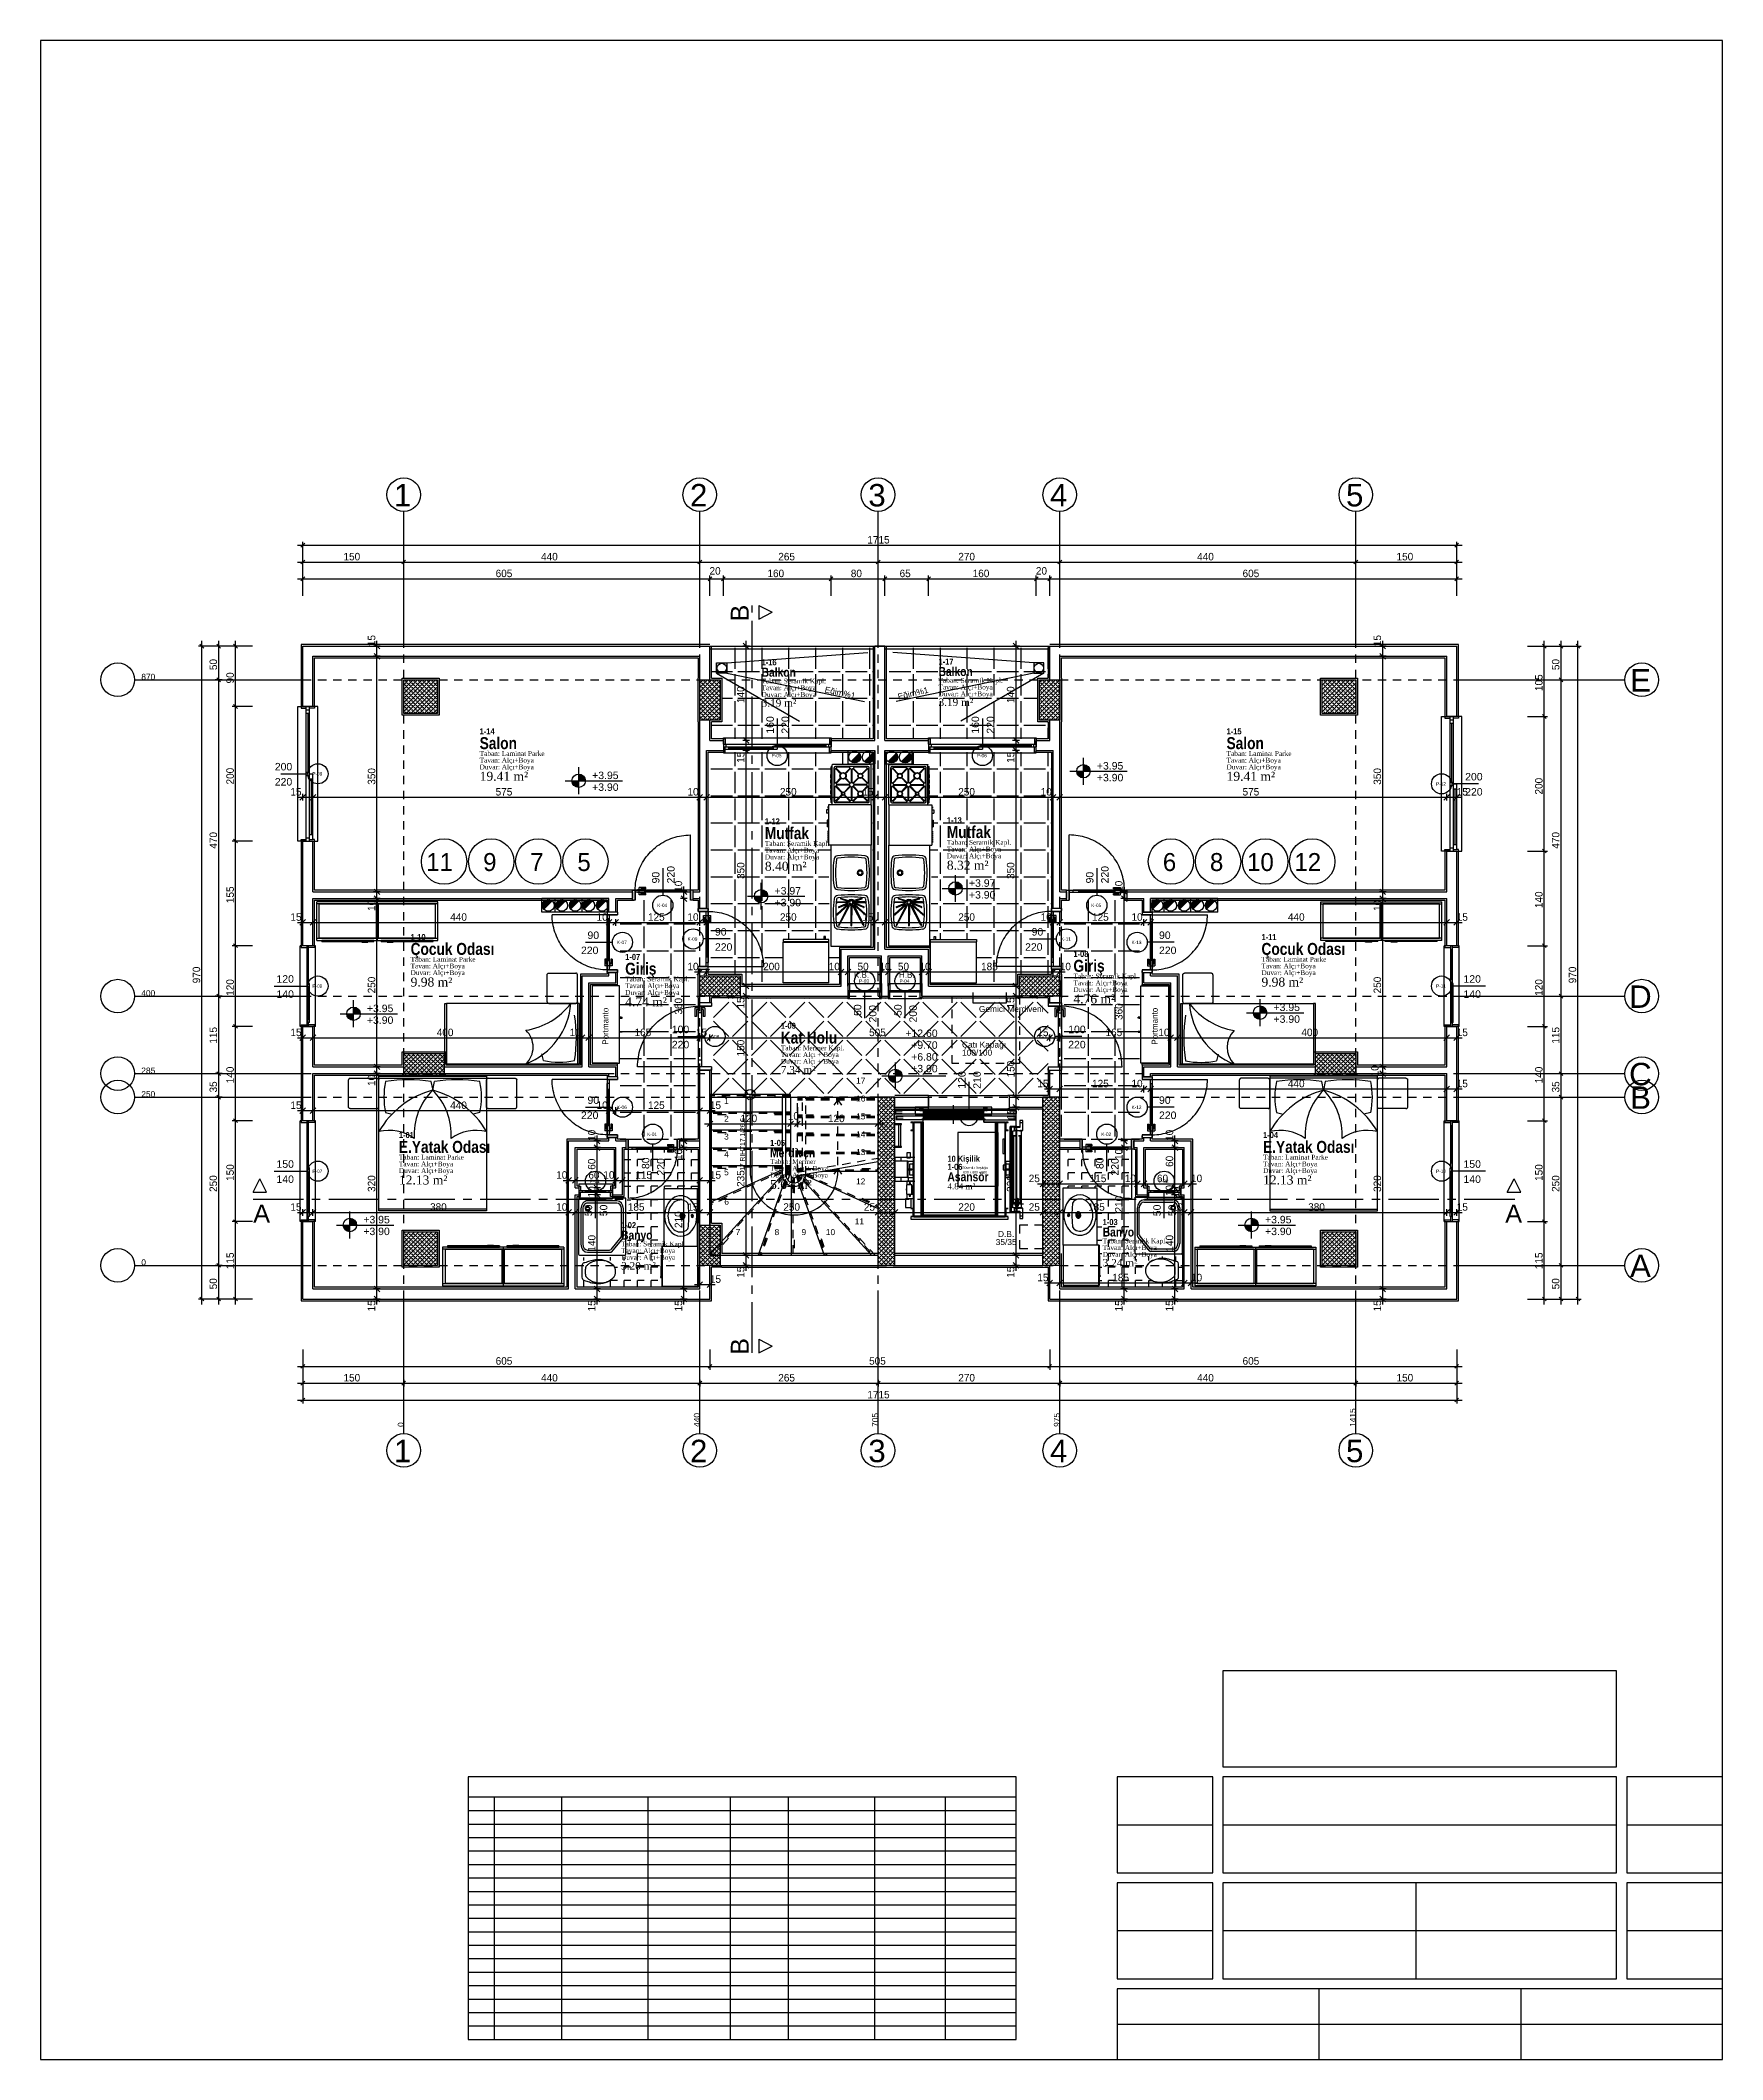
# Model space of a CAD drawing. Header units: metres. Extents: x -220 to 294, y -29 to 18.
# Drawn here: x -65.78 to -40.78, y -12 to 18 of the extents above; entities that cross this region are included whole.
import ezdxf

# ---------------------------------------------------------------- set-up
doc = ezdxf.new("R2010")
doc.units = ezdxf.units.M
doc.header["$MEASUREMENT"] = 0
for name, pattern in [('CENTER2', [1.125, 0.75, -0.125, 0.125, -0.125]), ('DASHED4', [0.1875, 0.125, -0.0625]), ('HIDDEN2', [0.1875, 0.125, -0.0625])]:
    doc.linetypes.add(name, pattern=pattern)
for name, color, linetype in [('Aks', 7, 'Continuous'), ('Cember', 7, 'Continuous'), ('Cizgi', 7, 'Continuous'), ('Duvar', 7, 'Continuous'), ('G_YAZI', 7, 'Continuous'), ('Kapi_Pencere', 7, 'Continuous'), ('Kolon', 7, 'Continuous'), ('Korkuluk', 7, 'Continuous'), ('Kot', 7, 'Continuous'), ('Kutuphane', 7, 'Continuous'), ('Mahal', 7, 'Continuous'), ('Mahal_Kenari', 7, 'Continuous'), ('Merdiven', 7, 'Continuous'), ('Olculendirme', 7, 'Continuous'), ('Panel', 7, 'Continuous'), ('Rota', 7, 'Continuous'), ('Standart', 7, 'Continuous'), ('Tarama', 7, 'Continuous'), ('Yazi', 7, 'Continuous')]:
    doc.layers.add(name, color=color, linetype=linetype)
doc.styles.add('arial unicode ms_1_0', font='ARIALUNI.ttf', dxfattribs={"height": 0.2})
doc.styles.add('arial_1_18', font='arial.ttf', dxfattribs={"height": 0.2})
doc.styles.add('comic sans ms_1_18', font='comic.ttf', dxfattribs={"height": 0.2})
doc.styles.add('comic sans msbold_1_18', font='comicbd.ttf', dxfattribs={"height": 0.2})
doc.styles.add('swis721 cn btbold_1_18', font='swisscb.ttf', dxfattribs={"height": 0.2})
doc.styles.add('times new roman tur_1_18', font='times.ttf', dxfattribs={"height": 0.2})

msp = doc.modelspace()

# ---------------------------------------------------------------- texts
at = {"layer": 'Aks', "color": 19, "linetype": 'Continuous', "lineweight": -3, "style": 'arial_1_18'}
for s, p in [('1', (-60.529, 11.076)), ('2', (-56.129, 11.076)), ('3', (-53.479, 11.076)), ('4', (-50.779, 11.076)), ('5', (-46.38, 11.076)), ('E', (-42.159, 8.326)), ('D', (-42.173, 3.626)), ('C', (-42.173, 2.476)), ('B', (-42.159, 2.126)), ('A', (-42.159, -0.374)), ('1', (-60.529, -3.124)), ('2', (-56.129, -3.124)), ('3', (-53.479, -3.124)), ('4', (-50.779, -3.124)), ('5', (-46.38, -3.124))]:
    msp.add_text(s, height=0.333, dxfattribs=at).set_placement(p)
at = {"layer": 'Aks', "color": 250, "linetype": 'Continuous', "lineweight": -3, "style": 'arial_1_18'}
for s, p in [('870', (-64.283, 8.5)), ('400', (-64.283, 3.8)), ('285', (-64.283, 2.65)), ('250', (-64.283, 2.3)), ('0', (-64.283, -0.2))]:
    msp.add_text(s, height=0.0889, dxfattribs=at).set_placement(p)
for s, p in [('440', (-55.983, -2.6)), ('705', (-53.333, -2.6)), ('975', (-50.633, -2.6)), ('1415', (-46.234, -2.6)), ('0', (-60.383, -2.6))]:
    msp.add_text(s, height=0.0889, rotation=90, dxfattribs=at).set_placement(p)
at = {"layer": 'Kapi_Pencere', "color": 98, "linetype": 'Continuous', "lineweight": -3, "style": 'arial_1_18'}
for s, p in [('160', (-54.883, 7.7)), ('220', (-54.658, 7.7)), ('160', (-51.833, 7.7)), ('220', (-51.608, 7.7)), ('220', (-56.358, 5.475)), ('220', (-49.908, 5.475)), ('90', (-56.583, 5.475)), ('90', (-50.133, 5.475)), ('50', (-53.583, 3.506)), ('200', (-53.358, 3.409)), ('50', (-52.983, 3.506)), ('200', (-52.758, 3.409)), ('120', (-52.033, 2.425)), ('210', (-51.808, 2.425)), ('80', (-56.733, 1.231)), ('220', (-56.508, 1.134)), ('80', (-49.984, 1.231)), ('220', (-49.759, 1.134)), ('50', (-57.583, 0.531)), ('50', (-57.358, 0.531)), ('50', (-49.133, 0.531)), ('50', (-48.908, 0.531))]:
    msp.add_text(s, height=0.1111, rotation=90, dxfattribs=at).set_placement(p)
for s, height, p in [('200', 0.1111, (-62.299, 7.154)), ('P-05', 0.05, (-54.916, 7.349)), ('P-06', 0.05, (-51.866, 7.349)), ('220', 0.1111, (-62.299, 6.929)), ('P-09', 0.05, (-61.741, 7.078)), ('P-12', 0.05, (-45.042, 6.929)), ('200', 0.1111, (-44.609, 7.005)), ('220', 0.1111, (-44.609, 6.78)), ('K-04', 0.05, (-56.616, 5.124)), ('K-05', 0.05, (-50.166, 5.124)), ('90', 0.1111, (-55.758, 4.7)), ('90', 0.1111, (-51.052, 4.7)), ('220', 0.1111, (-57.749, 4.425)), ('90', 0.1111, (-57.652, 4.65)), ('K-07', 0.05, (-57.216, 4.574)), ('K-09', 0.05, (-56.166, 4.624)), ('220', 0.1111, (-55.758, 4.475)), ('220', 0.1111, (-51.149, 4.475)), ('K-11', 0.05, (-50.616, 4.624)), ('K-13', 0.05, (-49.567, 4.574)), ('90', 0.1111, (-49.159, 4.65)), ('220', 0.1111, (-49.159, 4.425)), ('120', 0.1111, (-62.274, 4)), ('P-08', 0.05, (-61.741, 3.924)), ('P-03', 0.05, (-53.616, 3.999)), ('P-04', 0.05, (-53.016, 3.999)), ('P-11', 0.05, (-45.042, 3.924)), ('120', 0.1111, (-44.634, 4)), ('140', 0.1111, (-62.274, 3.775)), ('140', 0.1111, (-44.634, 3.775)), ('100', 0.1111, (-56.399, 3.25)), ('100', 0.1111, (-50.508, 3.25)), ('220', 0.1111, (-56.399, 3.025)), ('K-08', 0.05, (-55.841, 3.174)), ('K-10', 0.05, (-50.941, 3.174)), ('220', 0.1111, (-50.508, 3.025)), ('90', 0.1111, (-57.652, 2.2)), ('K-06', 0.05, (-57.216, 2.124)), ('K-12', 0.05, (-49.567, 2.124)), ('90', 0.1111, (-49.159, 2.2)), ('220', 0.1111, (-57.749, 1.975)), ('K-03', 0.0417, (-52.052, 1.978)), ('220', 0.1111, (-49.159, 1.975)), ('K-01', 0.05, (-56.766, 1.724)), ('K-02', 0.05, (-50.017, 1.724)), ('150', 0.1111, (-62.274, 1.25)), ('P-07', 0.05, (-61.741, 1.174)), ('P-10', 0.05, (-45.042, 1.174)), ('150', 0.1111, (-44.634, 1.25)), ('140', 0.1111, (-62.274, 1.025)), ('P-01', 0.05, (-57.616, 1.024)), ('P-02', 0.05, (-49.166, 1.024)), ('140', 0.1111, (-44.634, 1.025))]:
    msp.add_text(s, height=height, dxfattribs=at).set_placement(p)
at = {"layer": 'Kot', "color": 19, "linetype": 'Continuous', "lineweight": -3, "style": 'arial_1_18'}
for rotation, p in [(348.0067, (-54.133, 8.314)), (12.9238, (-53.03, 8.205))]:
    msp.add_text('Eğim%1', height=0.0889, rotation=rotation, dxfattribs=at).set_placement(p)
for s, height, p in [('+3.95', 0.1111, (-50.082, 7.167)), ('+3.95', 0.1111, (-57.583, 7.025)), ('+3.90', 0.1111, (-57.583, 6.85)), ('+3.90', 0.1111, (-50.082, 6.992)), ('+3.97', 0.1111, (-54.872, 5.31)), ('+3.97', 0.1111, (-51.983, 5.425)), ('+3.90', 0.1111, (-54.872, 5.135)), ('+3.90', 0.1111, (-51.983, 5.25)), ('+3.95', 0.1111, (-60.93, 3.563)), ('Gemici Merdiveni', 0.08889, (-51.835, 3.565)), ('+3.95', 0.1111, (-47.457, 3.579)), ('+3.90', 0.1111, (-60.93, 3.388)), ('+3.90', 0.1111, (-47.457, 3.404)), ('Çatı Kapağı', 0.08889, (-52.087, 3.036)), ('100/100', 0.0889, (-52.087, 2.916)), ('+3.95', 0.1111, (-60.983, 0.425)), ('+3.90', 0.1111, (-60.983, 0.25)), (' D.B.', 0.0889, (-51.586, 0.222)), ('+3.95', 0.1111, (-47.583, 0.425)), ('+3.90', 0.1111, (-47.583, 0.25)), ('35/35', 0.0889, (-51.586, 0.102))]:
    msp.add_text(s, height=height, dxfattribs=at).set_placement(p)
at = {"layer": 'Mahal', "color": 15, "linetype": 'Continuous', "lineweight": -3, "style": 'swis721 cn btbold_1_18'}
for s, height, p in [('1-16', 0.0889, (-55.065, 8.716)), ('1-17', 0.0889, (-52.436, 8.726)), ('Balkon', 0.1333, (-55.065, 8.546)), ('Balkon', 0.1333, (-52.436, 8.556)), ('Salon', 0.1778, (-59.255, 7.47)), ('1-14', 0.0889, (-59.255, 7.69)), ('Salon', 0.1778, (-48.155, 7.47)), ('1-15', 0.0889, (-48.155, 7.69)), ('1-12', 0.0889, (-55.016, 6.353)), ('Mutfak', 0.1778, (-55.016, 6.133)), ('1-13', 0.0889, (-52.312, 6.369)), ('Mutfak', 0.1778, (-52.312, 6.149)), ('1-10', 0.0889, (-60.281, 4.633)), ('Çocuk Odası', 0.17778, (-60.281, 4.413)), ('1-11', 0.0889, (-47.636, 4.633)), ('Çocuk Odası', 0.17778, (-47.636, 4.413)), ('1-07', 0.0889, (-57.092, 4.339)), ('Giriş', 0.1778, (-57.092, 4.119)), ('1-08', 0.0889, (-50.431, 4.382)), ('Giriş', 0.1778, (-50.431, 4.162)), ('1-09', 0.0889, (-54.779, 3.316)), ('Kat Holu', 0.1778, (-54.779, 3.096)), ('1-01', 0.0889, (-60.455, 1.692)), ('E.Yatak Odası', 0.17778, (-60.455, 1.472)), ('1-05', 0.0889, (-54.939, 1.576)), ('Merdiven', 0.1333, (-54.939, 1.406)), ('1-04', 0.0889, (-47.613, 1.692)), ('E.Yatak Odası', 0.17778, (-47.613, 1.472)), ('10 Kişilik', 0.0889, (-52.303, 1.34)), ('1-06', 0.0889, (-52.303, 1.22)), ('Asansör', 0.1333, (-52.303, 1.05)), ('1-02', 0.0889, (-57.153, 0.353)), ('Banyo', 0.1333, (-57.153, 0.183)), ('1-03', 0.0889, (-49.996, 0.399)), ('Banyo', 0.1333, (-49.996, 0.229))]:
    msp.add_text(s, height=height, dxfattribs=at).set_placement(p)
at = {"layer": 'Mahal', "color": 58, "linetype": 'Continuous', "lineweight": -3, "style": 'times new roman tur_1_18'}
for s, p in [('Taban: Seramik Kapl.', (-55.065, 8.446)), ('Tavan: Alçı+Boya', (-55.065, 8.346)), ('Taban: Seramik Kapl.', (-52.436, 8.456)), ('Tavan: Alçı+Boya', (-52.436, 8.356)), ('Duvar: Alçı+Boya', (-55.065, 8.246)), ('Duvar: Alçı+Boya', (-52.436, 8.256)), ('Taban: Laminat Parke', (-59.255, 7.37)), ('Tavan: Alçı+Boya', (-59.255, 7.27)), ('Duvar: Alçı+Boya', (-59.255, 7.17)), ('Taban: Laminat Parke', (-48.155, 7.37)), ('Tavan: Alçı+Boya', (-48.155, 7.27)), ('Duvar: Alçı+Boya', (-48.155, 7.17)), ('Taban: Seramik Kapl.', (-55.016, 6.033)), ('Tavan: Alçı+Boya', (-55.016, 5.933)), ('Taban: Seramik Kapl.', (-52.312, 6.049)), ('Tavan: Alçı+Boya', (-52.312, 5.949)), ('Duvar: Alçı+Boya', (-55.016, 5.833)), ('Duvar: Alçı+Boya', (-52.312, 5.849)), ('Taban: Laminat Parke', (-60.281, 4.313)), ('Tavan: Alçı+Boya', (-60.281, 4.213)), ('Taban: Laminat Parke', (-47.636, 4.313)), ('Tavan: Alçı+Boya', (-47.636, 4.213)), ('Duvar: Alçı+Boya', (-60.281, 4.113)), ('Taban: Seramik Kapl.', (-57.092, 4.019)), ('Tavan: Alçı+Boya', (-57.092, 3.919)), ('Taban: Seramik Kapl.', (-50.431, 4.062)), ('Tavan: Alçı+Boya', (-50.431, 3.962)), ('Duvar: Alçı+Boya', (-50.431, 3.862)), ('Duvar: Alçı+Boya', (-47.636, 4.113)), ('Duvar: Alçı+Boya', (-57.092, 3.819)), ('Taban: Mermer Kapl.', (-54.779, 2.996)), ('Tavan: Alçı + Boya', (-54.779, 2.896)), ('Duvar: Alçı + Boya', (-54.779, 2.796)), ('Taban: Laminat Parke', (-60.455, 1.372)), ('Tavan: Alçı+Boya', (-60.455, 1.272)), ('Duvar: Alçı+Boya', (-60.455, 1.172)), ('Taban: Mermer', (-54.939, 1.306)), ('Tavan: Alçı + Boya', (-54.939, 1.206)), ('Taban: Laminat Parke', (-47.613, 1.372)), ('Tavan: Alçı+Boya', (-47.613, 1.272)), ('Duvar: Alçı+Boya', (-47.613, 1.172)), ('Duvar: Alçı + Boya', (-54.939, 1.106)), ('Taban: Seramik Kapl.', (-57.153, 0.083)), ('Tavan: Alçı+Boya', (-57.153, -0.017)), ('Taban: Seramik Kapl.', (-49.996, 0.129)), ('Tavan: Alçı+Boya', (-49.996, 0.029)), ('Duvar: Alçı+Boya', (-49.996, -0.071)), ('Duvar: Alçı+Boya', (-57.153, -0.117))]:
    msp.add_text(s, height=0.07111, dxfattribs=at).set_placement(p)
at = {"layer": 'Mahal', "color": 38, "linetype": 'Continuous', "lineweight": -3, "style": 'times new roman tur_1_18'}
for s, height, p in [('3.19 m²', 0.1111, (-55.065, 8.101)), ('3.19 m²', 0.1111, (-52.436, 8.111)), ('19.41 m²', 0.1333, (-59.255, 7)), ('19.41 m²', 0.1333, (-48.155, 7)), ('8.40 m²', 0.1333, (-55.016, 5.663)), ('8.32 m²', 0.1333, (-52.312, 5.679)), ('9.98 m²', 0.1333, (-60.281, 3.943)), ('9.98 m²', 0.1333, (-47.636, 3.943)), ('4.74 m²', 0.1333, (-57.092, 3.649)), ('4.76 m²', 0.1333, (-50.431, 3.692)), ('7.34 m²', 0.1111, (-54.779, 2.651)), ('12.13 m²', 0.1333, (-60.455, 1.002)), ('5.64 m²', 0.1333, (-54.939, 0.936)), ('4.84 m²', 0.0889, (-52.303, 0.93)), ('12.13 m²', 0.1333, (-47.613, 1.002)), ('3.20 m²', 0.1111, (-57.153, -0.262)), ('3.24 m²', 0.1111, (-49.996, -0.216))]:
    msp.add_text(s, height=height, dxfattribs=at).set_placement(p)
at = {"layer": 'Merdiven', "color": 18, "linetype": 'Continuous', "lineweight": -3, "style": 'arial_1_18'}
for s, p in [('17', (-53.661, 2.5)), ('1', (-55.622, 2.2)), ('16', (-53.661, 2.235)), ('2', (-55.622, 1.935)), ('15', (-53.661, 1.969)), ('3', (-55.622, 1.669)), ('14', (-53.661, 1.704)), ('13', (-53.661, 1.439)), ('4', (-55.622, 1.404)), ('5', (-55.622, 1.139)), ('12', (-53.661, 1.003)), ('6', (-55.619, 0.701)), ('7', (-55.451, 0.25)), ('8', (-54.872, 0.25)), ('9', (-54.472, 0.25)), ('10', (-54.11, 0.25)), ('11', (-53.681, 0.408))]:
    msp.add_text(s, height=0.0889, dxfattribs=at).set_placement(p)
at = {"layer": 'Merdiven', "color": 59, "linetype": 'Continuous', "lineweight": -3, "style": 'arial_1_18'}
msp.add_text('17 RIHT17.1/26.5', height=0.07111, rotation=450, dxfattribs=at).set_placement((-55.313, 1.206))
at = {"layer": 'Olculendirme', "color": 19, "linetype": 'Continuous', "lineweight": -3, "style": 'comic sans ms_1_18'}
for s, p in [('1715', (-53.493, 10.525)), ('150', (-61.278, 10.275)), ('440', (-58.342, 10.275)), ('265', (-54.817, 10.275)), ('270', (-52.142, 10.275)), ('440', (-48.592, 10.275)), ('150', (-45.629, 10.275)), ('605', (-59.017, 10.025)), ('20', (-55.839, 10.063)), ('160', (-54.978, 10.025)), ('80', (-53.739, 10.025)), ('65', (-53.014, 10.025)), ('160', (-51.928, 10.025)), ('20', (-50.989, 10.063)), ('605', (-47.917, 10.025)), ('15', (-62.067, 6.781)), ('575', (-59.017, 6.781)), ('10', (-56.167, 6.781)), ('250', (-54.792, 6.781)), ('15', (-53.567, 6.781)), ('250', (-52.142, 6.781)), ('10', (-50.917, 6.781)), ('575', (-47.917, 6.781)), ('15', (-44.734, 6.781)), ('15', (-62.067, 4.92)), ('440', (-59.692, 4.92)), ('10', (-57.517, 4.92)), ('125', (-56.753, 4.92)), ('10', (-56.167, 4.92)), ('250', (-54.792, 4.92)), ('15', (-53.567, 4.92)), ('250', (-52.142, 4.92)), ('10', (-50.917, 4.92)), ('125', (-50.154, 4.92)), ('10', (-49.568, 4.92)), ('440', (-47.243, 4.92)), ('15', (-44.734, 4.92)), ('10', (-56.167, 4.185)), ('200', (-55.042, 4.185)), ('10', (-54.067, 4.185)), ('50', (-53.639, 4.185)), ('10', (-53.313, 4.185)), ('50', (-53.039, 4.185)), ('10', (-52.719, 4.185)), ('185', (-51.803, 4.185)), ('10', (-50.633, 4.185)), ('15', (-62.067, 3.206)), ('400', (-59.892, 3.206)), ('10', (-57.917, 3.206)), ('165', (-56.953, 3.206)), ('15', (-56.04, 3.206)), ('505', (-53.467, 3.206)), ('15', (-50.967, 3.206)), ('165', (-49.954, 3.206)), ('10', (-49.168, 3.206)), ('400', (-47.043, 3.206)), ('15', (-44.734, 3.206)), ('15', (-50.967, 2.446)), ('125', (-50.154, 2.446)), ('10', (-49.568, 2.446)), ('440', (-47.243, 2.446)), ('15', (-44.734, 2.446)), ('15', (-62.067, 2.124)), ('440', (-59.692, 2.124)), ('10', (-57.517, 2.124)), ('125', (-56.753, 2.124)), ('15', (-55.833, 2.124)), ('120', (-55.378, 1.928)), ('10', (-54.675, 1.965)), ('120', (-54.078, 1.928)), ('10', (-58.117, 1.088)), ('60', (-57.639, 1.088)), ('10', (-57.417, 1.088)), ('115', (-56.942, 1.088)), ('15', (-55.833, 1.088)), ('25', (-51.095, 1.037)), ('115', (-50.189, 1.037)), ('10', (-49.667, 1.037)), ('60', (-49.189, 1.037)), ('10', (-48.683, 1.037)), ('15', (-62.067, 0.612)), ('380', (-59.992, 0.612)), ('10', (-58.117, 0.612)), ('185', (-57.053, 0.612)), ('15', (-56.167, 0.612)), ('250', (-54.742, 0.612)), ('25', (-53.545, 0.612)), ('220', (-52.142, 0.612)), ('25', (-51.095, 0.612)), ('185', (-50.213, 0.612)), ('10', (-48.967, 0.612)), ('380', (-46.942, 0.612)), ('15', (-44.734, 0.612)), ('15', (-55.833, -0.459)), ('15', (-50.967, -0.436)), ('185', (-49.853, -0.436)), ('10', (-48.683, -0.436)), ('605', (-59.017, -1.675)), ('505', (-53.467, -1.675)), ('605', (-47.917, -1.675)), ('150', (-61.278, -1.925)), ('440', (-58.342, -1.925)), ('265', (-54.817, -1.925)), ('1715', (-53.493, -2.175)), ('270', (-52.142, -1.925)), ('440', (-48.592, -1.925)), ('150', (-45.629, -1.925))]:
    msp.add_text(s, height=0.1111, dxfattribs=at).set_placement(p)
for s, p in [('15', (-60.806, 9)), ('15', (-45.859, 9)), ('50', (-63.158, 8.644)), ('50', (-43.209, 8.644)), ('90', (-62.908, 8.446)), ('105', (-43.459, 8.333)), ('140', (-55.32, 8.155)), ('140', (-51.309, 8.155)), ('15', (-55.32, 7.266)), ('15', (-51.309, 7.266)), ('200', (-62.908, 6.945)), ('350', (-60.806, 6.941)), ('350', (-45.859, 6.941)), ('200', (-43.459, 6.796)), ('470', (-63.158, 5.991)), ('470', (-43.209, 5.991)), ('350', (-55.32, 5.541)), ('350', (-51.309, 5.541)), ('155', (-62.908, 5.182)), ('10', (-56.245, 5.35)), ('10', (-49.701, 5.35)), ('10', (-60.806, 5.066)), ('10', (-45.859, 5.066)), ('140', (-43.459, 5.108)), ('970', (-63.408, 3.991)), ('970', (-42.959, 3.991)), ('120', (-62.908, 3.805)), ('250', (-60.806, 3.841)), ('250', (-45.859, 3.841)), ('120', (-43.459, 3.805)), ('360', (-56.245, 3.526)), ('15', (-55.32, 3.616)), ('15', (-51.309, 3.616)), ('360', (-49.701, 3.446)), ('115', (-63.158, 3.094)), ('115', (-43.209, 3.094)), ('150', (-55.32, 2.905)), ('140', (-62.908, 2.505)), ('150', (-51.306, 2.593)), ('10', (-45.897, 2.608)), ('140', (-43.459, 2.505)), ('35', (-63.158, 2.369)), ('10', (-60.806, 2.466)), ('35', (-43.209, 2.369)), ('15', (-51.309, 1.966)), ('10', (-57.534, 1.65)), ('10', (-48.948, 1.65)), ('10', (-56.245, 1.366)), ('10', (-49.701, 1.366)), ('150', (-62.908, 1.055)), ('60', (-57.534, 1.221)), ('235', (-55.32, 0.966)), ('60', (-48.948, 1.263)), ('150', (-43.459, 1.055)), ('250', (-63.158, 0.891)), ('320', (-60.806, 0.891)), ('10', (-57.534, 0.81)), ('220', (-51.309, 0.891)), ('10', (-48.948, 0.829)), ('320', (-45.859, 0.891)), ('250', (-43.209, 0.891)), ('210', (-49.701, 0.586)), ('210', (-56.245, 0.355)), ('140', (-57.534, 0.005)), ('140', (-48.948, 0.005)), ('115', (-62.908, -0.256)), ('15', (-55.32, -0.384)), ('15', (-51.309, -0.384)), ('115', (-43.459, -0.256)), ('50', (-63.158, -0.556)), ('50', (-43.209, -0.556)), ('15', (-60.806, -0.884)), ('15', (-57.534, -0.884)), ('15', (-56.245, -0.884)), ('15', (-49.701, -0.884)), ('15', (-48.948, -0.884)), ('15', (-45.859, -0.884))]:
    msp.add_text(s, height=0.1111, rotation=90, dxfattribs=at).set_placement(p)
at = {"layer": 'Standart', "color": 19, "linetype": 'Continuous', "lineweight": -3, "style": 'arial_1_18'}
for p in [(-55.256, 9.367), (-55.256, -1.529)]:
    msp.add_text('B', height=0.267, rotation=90, dxfattribs=at).set_placement(p)
for s, height, p in [('+12.60', 0.1111, (-52.928, 3.193)), ('  +9.70', 0.1111, (-52.928, 3.018)), ('  +6.80', 0.1111, (-52.928, 2.843)), ('  +3.90', 0.1111, (-52.928, 2.668)), ('A', 0.267, (-62.619, 0.436)), ('A', 0.267, (-44.013, 0.436))]:
    msp.add_text(s, height=height, dxfattribs=at).set_placement(p)
at = {"layer": 'Standart', "color": 47, "linetype": 'Continuous', "lineweight": -3, "style": 'arial unicode ms_1_0'}
for s, p in [('Güvenlik Boşluğu', (-52.087, 1.234)), ('600 x 800 x 500', (-52.069, 1.167))]:
    msp.add_text(s, height=0.03556, dxfattribs=at).set_placement(p)
at = {"layer": 'Yazi', "color": 216, "linetype": 'Continuous', "lineweight": -3, "style": 'comic sans msbold_1_18'}
for s, height, p in [('11', 0.2667, (-60.049, 5.659)), ('9', 0.267, (-59.203, 5.659)), ('7', 0.267, (-58.503, 5.659)), ('5', 0.267, (-57.803, 5.659)), ('6', 0.267, (-49.102, 5.659)), ('8', 0.267, (-48.402, 5.659)), ('10', 0.2667, (-47.85, 5.659)), ('12', 0.2667, (-47.147, 5.659)), ('K.B.', 0.0889, (-53.692, 4.073)), ('H.B.', 0.0889, (-53.023, 4.073))]:
    msp.add_text(s, height=height, dxfattribs=at).set_placement(p)
at = {"layer": 'Yazi', "color": 216, "linetype": 'Continuous', "lineweight": -3, "style": 'comic sans ms_1_18'}
for p in [(-57.341, 3.079), (-49.179, 3.079)]:
    msp.add_text('Portmanto', height=0.0889, rotation=90, dxfattribs=at).set_placement(p)

# ---------------------------------------------------------------- hatches: boundary and pattern name
at = {"layer": 'Kolon', "linetype": 'Continuous', "lineweight": -3}
h = msp.add_hatch(dxfattribs=at)
h.set_pattern_fill('SACNCR', color=47, scale=0.5, style=0)
h.paths.add_polyline_path([(-60.383, 8.5), (-59.883, 8.5), (-59.883, 8), (-60.383, 8)])
h = msp.add_hatch(dxfattribs=at)
h.set_pattern_fill('SACNCR', color=47, scale=0.5, style=0)
h.paths.add_polyline_path([(-55.983, 8.5), (-55.683, 8.5), (-55.683, 7.9), (-55.983, 7.9)])
h = msp.add_hatch(dxfattribs=at)
h.set_pattern_fill('SACNCR', color=47, scale=0.5, style=0)
h.paths.add_polyline_path([(-50.633, 7.9), (-50.933, 7.9), (-50.933, 8.5), (-50.633, 8.5)])
h = msp.add_hatch(dxfattribs=at)
h.set_pattern_fill('SACNCR', color=47, scale=0.5, style=0)
h.paths.add_polyline_path([(-46.234, 8.5), (-46.234, 8), (-46.734, 8), (-46.734, 8.5)])
h = msp.add_hatch(dxfattribs=at)
h.set_pattern_fill('SACNCR', color=47, scale=0.5, style=0)
h.paths.add_polyline_path([(-55.983, 3.8), (-55.983, 4.1), (-55.383, 4.1), (-55.383, 3.8)])
h = msp.add_hatch(dxfattribs=at)
h.set_pattern_fill('SACNCR', color=47, scale=0.5, style=0)
h.paths.add_polyline_path([(-51.233, 3.8), (-51.233, 4.1), (-50.633, 4.1), (-50.633, 3.8)])
h = msp.add_hatch(dxfattribs=at)
h.set_pattern_fill('SACNCR', color=47, scale=0.5, style=0)
h.paths.add_polyline_path([(-60.383, 2.65), (-60.383, 2.95), (-59.783, 2.95), (-59.783, 2.65)])
h = msp.add_hatch(dxfattribs=at)
h.set_pattern_fill('SACNCR', color=47, scale=0.5, style=0)
h.paths.add_polyline_path([(-46.834, 2.65), (-46.834, 2.95), (-46.234, 2.95), (-46.234, 2.65)])
h = msp.add_hatch(dxfattribs=at)
h.set_pattern_fill('SACNCR', color=47, scale=0.5, style=0)
h.paths.add_polyline_path([(-60.383, -0.2), (-60.383, 0.3), (-59.883, 0.3), (-59.883, -0.2)])
h = msp.add_hatch(dxfattribs=at)
h.set_pattern_fill('SACNCR', color=47, scale=0.5, style=0)
h.paths.add_polyline_path([(-55.983, 0.4), (-55.683, 0.4), (-55.683, -0.2), (-55.983, -0.2)])
h = msp.add_hatch(dxfattribs=at)
h.set_pattern_fill('SACNCR', color=47, scale=0.5, style=0)
h.paths.add_polyline_path([(-46.234, -0.2), (-46.734, -0.2), (-46.734, 0.3), (-46.234, 0.3)])
at = {"layer": 'Kot', "linetype": 'Continuous', "lineweight": -3}
for points in [[(-50.182, 7.142), (-50.183, 7.153), (-50.185, 7.164), (-50.188, 7.175), (-50.192, 7.185), (-50.198, 7.195), (-50.204, 7.204), (-50.212, 7.213), (-50.22, 7.22), (-50.229, 7.227), (-50.239, 7.232), (-50.249, 7.236), (-50.26, 7.24), (-50.271, 7.241), (-50.282, 7.242), (-50.282, 7.142)], [(-57.883, 7), (-57.882, 6.989), (-57.88, 6.978), (-57.877, 6.967), (-57.873, 6.957), (-57.868, 6.947), (-57.861, 6.938), (-57.854, 6.929), (-57.845, 6.922), (-57.836, 6.915), (-57.826, 6.91), (-57.816, 6.906), (-57.805, 6.903), (-57.794, 6.901), (-57.783, 6.9), (-57.783, 7)], [(-57.683, 7), (-57.684, 7.011), (-57.686, 7.022), (-57.689, 7.033), (-57.693, 7.043), (-57.698, 7.053), (-57.705, 7.062), (-57.712, 7.071), (-57.721, 7.078), (-57.73, 7.085), (-57.74, 7.09), (-57.75, 7.094), (-57.761, 7.097), (-57.772, 7.099), (-57.783, 7.1), (-57.783, 7)], [(-50.382, 7.142), (-50.382, 7.131), (-50.38, 7.12), (-50.377, 7.109), (-50.372, 7.099), (-50.367, 7.089), (-50.361, 7.08), (-50.353, 7.071), (-50.345, 7.064), (-50.336, 7.057), (-50.326, 7.052), (-50.315, 7.048), (-50.305, 7.045), (-50.294, 7.043), (-50.282, 7.042), (-50.282, 7.142)], [(-52.283, 5.4), (-52.282, 5.389), (-52.28, 5.378), (-52.277, 5.367), (-52.273, 5.357), (-52.268, 5.347), (-52.261, 5.338), (-52.254, 5.329), (-52.245, 5.322), (-52.236, 5.315), (-52.226, 5.31), (-52.216, 5.306), (-52.205, 5.303), (-52.194, 5.301), (-52.183, 5.3), (-52.183, 5.4)], [(-52.083, 5.4), (-52.084, 5.411), (-52.086, 5.422), (-52.089, 5.433), (-52.093, 5.443), (-52.098, 5.453), (-52.105, 5.462), (-52.112, 5.471), (-52.121, 5.478), (-52.13, 5.485), (-52.14, 5.49), (-52.15, 5.494), (-52.161, 5.497), (-52.172, 5.499), (-52.183, 5.5), (-52.183, 5.4)], [(-55.172, 5.285), (-55.171, 5.273), (-55.169, 5.262), (-55.166, 5.252), (-55.162, 5.241), (-55.156, 5.231), (-55.15, 5.222), (-55.142, 5.214), (-55.134, 5.206), (-55.125, 5.2), (-55.115, 5.194), (-55.105, 5.19), (-55.094, 5.187), (-55.083, 5.185), (-55.072, 5.185), (-55.072, 5.285)], [(-54.972, 5.285), (-54.972, 5.296), (-54.974, 5.307), (-54.977, 5.318), (-54.982, 5.328), (-54.987, 5.338), (-54.994, 5.347), (-55.001, 5.355), (-55.009, 5.363), (-55.019, 5.369), (-55.028, 5.375), (-55.039, 5.379), (-55.05, 5.382), (-55.061, 5.384), (-55.072, 5.385), (-55.072, 5.285)], [(-61.03, 3.538), (-61.031, 3.549), (-61.033, 3.56), (-61.036, 3.571), (-61.04, 3.581), (-61.045, 3.591), (-61.052, 3.6), (-61.059, 3.608), (-61.068, 3.616), (-61.077, 3.622), (-61.087, 3.628), (-61.097, 3.632), (-61.108, 3.635), (-61.119, 3.637), (-61.13, 3.638), (-61.13, 3.538)], [(-47.557, 3.554), (-47.557, 3.565), (-47.559, 3.576), (-47.562, 3.587), (-47.567, 3.597), (-47.572, 3.607), (-47.578, 3.616), (-47.586, 3.624), (-47.594, 3.632), (-47.603, 3.638), (-47.613, 3.644), (-47.624, 3.648), (-47.634, 3.651), (-47.645, 3.653), (-47.657, 3.654), (-47.657, 3.554)], [(-61.23, 3.538), (-61.229, 3.527), (-61.228, 3.515), (-61.224, 3.505), (-61.22, 3.494), (-61.215, 3.485), (-61.208, 3.475), (-61.201, 3.467), (-61.192, 3.46), (-61.183, 3.453), (-61.173, 3.448), (-61.163, 3.443), (-61.152, 3.44), (-61.141, 3.438), (-61.13, 3.438), (-61.13, 3.538)], [(-47.757, 3.554), (-47.756, 3.542), (-47.754, 3.531), (-47.751, 3.521), (-47.747, 3.51), (-47.741, 3.5), (-47.735, 3.491), (-47.727, 3.483), (-47.719, 3.475), (-47.71, 3.469), (-47.7, 3.463), (-47.69, 3.459), (-47.679, 3.456), (-47.668, 3.454), (-47.657, 3.454), (-47.657, 3.554)], [(-61.283, 0.4), (-61.282, 0.389), (-61.28, 0.378), (-61.277, 0.367), (-61.273, 0.357), (-61.268, 0.347), (-61.261, 0.338), (-61.254, 0.329), (-61.245, 0.322), (-61.236, 0.315), (-61.226, 0.31), (-61.216, 0.306), (-61.205, 0.303), (-61.194, 0.301), (-61.183, 0.3), (-61.183, 0.4)], [(-61.083, 0.4), (-61.084, 0.411), (-61.086, 0.422), (-61.089, 0.433), (-61.093, 0.443), (-61.098, 0.453), (-61.105, 0.462), (-61.112, 0.471), (-61.121, 0.478), (-61.13, 0.485), (-61.14, 0.49), (-61.15, 0.494), (-61.161, 0.497), (-61.172, 0.499), (-61.183, 0.5), (-61.183, 0.4)], [(-47.883, 0.4), (-47.882, 0.389), (-47.88, 0.378), (-47.877, 0.367), (-47.873, 0.357), (-47.868, 0.347), (-47.861, 0.338), (-47.854, 0.329), (-47.845, 0.322), (-47.836, 0.315), (-47.826, 0.31), (-47.816, 0.306), (-47.805, 0.303), (-47.794, 0.301), (-47.783, 0.3), (-47.783, 0.4)], [(-47.683, 0.4), (-47.684, 0.411), (-47.686, 0.422), (-47.689, 0.433), (-47.693, 0.443), (-47.698, 0.453), (-47.705, 0.462), (-47.712, 0.471), (-47.721, 0.478), (-47.73, 0.485), (-47.74, 0.49), (-47.75, 0.494), (-47.761, 0.497), (-47.772, 0.499), (-47.783, 0.5), (-47.783, 0.4)]]:
    msp.add_hatch(color=216, dxfattribs=at).paths.add_polyline_path(points)
at = {"layer": 'Panel', "linetype": 'Continuous', "lineweight": -3}
h = msp.add_hatch(dxfattribs=at)
h.set_pattern_fill('SACNCR', color=59, scale=0.5, style=0)
h.paths.add_polyline_path([(-53.333, -0.2), (-53.333, 2.3), (-53.083, 2.3), (-53.083, -0.2)])
h = msp.add_hatch(dxfattribs=at)
h.set_pattern_fill('SACNCR', color=59, scale=0.5, style=0)
h.paths.add_polyline_path([(-50.883, -0.2), (-50.883, 2.3), (-50.633, 2.3), (-50.633, -0.2)])
at = {"layer": 'Standart', "linetype": 'Continuous', "lineweight": -3}
for color, points in [(173, [(-53.743, 7.29), (-53.737, 7.284), (-53.726, 7.277), (-53.716, 7.272), (-53.703, 7.267), (-53.69, 7.265), (-53.682, 7.265), (-53.675, 7.265), (-53.665, 7.266), (-53.659, 7.268), (-53.653, 7.27), (-53.643, 7.274), (-53.632, 7.28), (-53.623, 7.288), (-53.616, 7.294), (-53.611, 7.301), (-53.607, 7.308), (-53.604, 7.312), (-53.6, 7.322), (-53.598, 7.33), (-53.596, 7.336), (-53.595, 7.341), (-53.595, 7.347), (-53.595, 7.354), (-53.595, 7.363), (-53.597, 7.371), (-53.6, 7.381), (-53.603, 7.388), (-53.606, 7.394), (-53.609, 7.399), (-53.612, 7.403), (-53.614, 7.406), (-53.617, 7.41), (-53.62, 7.413)]), (173, [(-53.543, 7.29), (-53.537, 7.284), (-53.526, 7.277), (-53.516, 7.272), (-53.503, 7.267), (-53.49, 7.265), (-53.482, 7.265), (-53.475, 7.265), (-53.465, 7.266), (-53.459, 7.268), (-53.453, 7.27), (-53.443, 7.274), (-53.432, 7.28), (-53.423, 7.288), (-53.416, 7.294), (-53.411, 7.301), (-53.407, 7.308), (-53.404, 7.312), (-53.4, 7.322), (-53.398, 7.33), (-53.396, 7.336), (-53.395, 7.341), (-53.395, 7.347), (-53.395, 7.354), (-53.395, 7.363), (-53.397, 7.371), (-53.4, 7.381), (-53.403, 7.388), (-53.406, 7.394), (-53.409, 7.399), (-53.412, 7.403), (-53.414, 7.406), (-53.417, 7.41), (-53.42, 7.413)]), (173, [(-53.193, 7.29), (-53.187, 7.284), (-53.176, 7.277), (-53.166, 7.272), (-53.153, 7.267), (-53.14, 7.265), (-53.132, 7.265), (-53.125, 7.265), (-53.115, 7.266), (-53.109, 7.268), (-53.103, 7.27), (-53.093, 7.274), (-53.082, 7.28), (-53.073, 7.288), (-53.066, 7.294), (-53.061, 7.301), (-53.057, 7.308), (-53.054, 7.312), (-53.05, 7.322), (-53.048, 7.33), (-53.046, 7.336), (-53.045, 7.341), (-53.045, 7.347), (-53.045, 7.354), (-53.045, 7.363), (-53.047, 7.371), (-53.05, 7.381), (-53.053, 7.388), (-53.056, 7.394), (-53.059, 7.399), (-53.062, 7.403), (-53.064, 7.406), (-53.067, 7.41), (-53.07, 7.413)]), (173, [(-52.993, 7.29), (-52.987, 7.284), (-52.976, 7.277), (-52.966, 7.272), (-52.953, 7.267), (-52.94, 7.265), (-52.932, 7.265), (-52.925, 7.265), (-52.915, 7.266), (-52.909, 7.268), (-52.903, 7.27), (-52.893, 7.274), (-52.882, 7.28), (-52.873, 7.288), (-52.866, 7.294), (-52.861, 7.301), (-52.857, 7.308), (-52.854, 7.312), (-52.85, 7.322), (-52.848, 7.33), (-52.846, 7.336), (-52.845, 7.341), (-52.845, 7.347), (-52.845, 7.354), (-52.845, 7.363), (-52.847, 7.371), (-52.85, 7.381), (-52.853, 7.388), (-52.856, 7.394), (-52.859, 7.399), (-52.862, 7.403), (-52.864, 7.406), (-52.867, 7.41), (-52.87, 7.413)]), (173, [(-58.173, 5.21), (-58.179, 5.216), (-58.19, 5.223), (-58.2, 5.228), (-58.213, 5.233), (-58.226, 5.235), (-58.234, 5.235), (-58.241, 5.235), (-58.251, 5.234), (-58.257, 5.232), (-58.263, 5.23), (-58.273, 5.226), (-58.284, 5.22), (-58.293, 5.212), (-58.3, 5.206), (-58.305, 5.199), (-58.309, 5.192), (-58.312, 5.188), (-58.316, 5.178), (-58.318, 5.17), (-58.32, 5.164), (-58.321, 5.159), (-58.321, 5.153), (-58.321, 5.146), (-58.321, 5.137), (-58.319, 5.129), (-58.316, 5.119), (-58.313, 5.112), (-58.31, 5.106), (-58.307, 5.101), (-58.304, 5.097), (-58.302, 5.094), (-58.299, 5.09), (-58.296, 5.087)]), (173, [(-57.973, 5.21), (-57.979, 5.216), (-57.99, 5.223), (-58, 5.228), (-58.013, 5.233), (-58.026, 5.235), (-58.034, 5.235), (-58.041, 5.235), (-58.051, 5.234), (-58.057, 5.232), (-58.063, 5.23), (-58.073, 5.226), (-58.084, 5.22), (-58.093, 5.212), (-58.1, 5.206), (-58.105, 5.199), (-58.109, 5.192), (-58.112, 5.188), (-58.116, 5.178), (-58.118, 5.17), (-58.12, 5.164), (-58.121, 5.159), (-58.121, 5.153), (-58.121, 5.146), (-58.121, 5.137), (-58.119, 5.129), (-58.116, 5.119), (-58.113, 5.112), (-58.11, 5.106), (-58.107, 5.101), (-58.104, 5.097), (-58.102, 5.094), (-58.099, 5.09), (-58.096, 5.087)]), (173, [(-57.773, 5.21), (-57.779, 5.216), (-57.79, 5.223), (-57.8, 5.228), (-57.813, 5.233), (-57.826, 5.235), (-57.834, 5.235), (-57.841, 5.235), (-57.851, 5.234), (-57.857, 5.232), (-57.863, 5.23), (-57.873, 5.226), (-57.884, 5.22), (-57.893, 5.212), (-57.9, 5.206), (-57.905, 5.199), (-57.909, 5.192), (-57.912, 5.188), (-57.916, 5.178), (-57.918, 5.17), (-57.92, 5.164), (-57.921, 5.159), (-57.921, 5.153), (-57.921, 5.146), (-57.921, 5.137), (-57.919, 5.129), (-57.916, 5.119), (-57.913, 5.112), (-57.91, 5.106), (-57.907, 5.101), (-57.904, 5.097), (-57.902, 5.094), (-57.899, 5.09), (-57.896, 5.087)]), (173, [(-57.573, 5.21), (-57.579, 5.216), (-57.59, 5.223), (-57.6, 5.228), (-57.613, 5.233), (-57.626, 5.235), (-57.634, 5.235), (-57.641, 5.235), (-57.651, 5.234), (-57.657, 5.232), (-57.663, 5.23), (-57.673, 5.226), (-57.684, 5.22), (-57.693, 5.212), (-57.7, 5.206), (-57.705, 5.199), (-57.709, 5.192), (-57.712, 5.188), (-57.716, 5.178), (-57.718, 5.17), (-57.72, 5.164), (-57.721, 5.159), (-57.721, 5.153), (-57.721, 5.146), (-57.721, 5.137), (-57.719, 5.129), (-57.716, 5.119), (-57.713, 5.112), (-57.71, 5.106), (-57.707, 5.101), (-57.704, 5.097), (-57.702, 5.094), (-57.699, 5.09), (-57.696, 5.087)]), (173, [(-57.373, 5.21), (-57.379, 5.216), (-57.39, 5.223), (-57.4, 5.228), (-57.413, 5.233), (-57.426, 5.235), (-57.434, 5.235), (-57.441, 5.235), (-57.451, 5.234), (-57.457, 5.232), (-57.463, 5.23), (-57.473, 5.226), (-57.484, 5.22), (-57.493, 5.212), (-57.5, 5.206), (-57.505, 5.199), (-57.509, 5.192), (-57.512, 5.188), (-57.516, 5.178), (-57.518, 5.17), (-57.52, 5.164), (-57.521, 5.159), (-57.521, 5.153), (-57.521, 5.146), (-57.521, 5.137), (-57.519, 5.129), (-57.516, 5.119), (-57.513, 5.112), (-57.51, 5.106), (-57.507, 5.101), (-57.504, 5.097), (-57.502, 5.094), (-57.499, 5.09), (-57.496, 5.087)]), (173, [(-49.124, 5.21), (-49.131, 5.216), (-49.141, 5.223), (-49.152, 5.228), (-49.164, 5.233), (-49.177, 5.235), (-49.185, 5.235), (-49.192, 5.235), (-49.202, 5.234), (-49.208, 5.232), (-49.214, 5.23), (-49.225, 5.226), (-49.235, 5.22), (-49.244, 5.212), (-49.251, 5.206), (-49.256, 5.199), (-49.26, 5.192), (-49.263, 5.188), (-49.267, 5.178), (-49.269, 5.17), (-49.271, 5.164), (-49.272, 5.159), (-49.272, 5.153), (-49.272, 5.146), (-49.272, 5.137), (-49.27, 5.129), (-49.267, 5.119), (-49.264, 5.112), (-49.261, 5.106), (-49.258, 5.101), (-49.255, 5.097), (-49.253, 5.094), (-49.25, 5.09), (-49.247, 5.087)]), (173, [(-48.924, 5.21), (-48.931, 5.216), (-48.941, 5.223), (-48.952, 5.228), (-48.964, 5.233), (-48.977, 5.235), (-48.985, 5.235), (-48.992, 5.235), (-49.002, 5.234), (-49.008, 5.232), (-49.014, 5.23), (-49.025, 5.226), (-49.035, 5.22), (-49.044, 5.212), (-49.051, 5.206), (-49.056, 5.199), (-49.06, 5.192), (-49.063, 5.188), (-49.067, 5.178), (-49.069, 5.17), (-49.071, 5.164), (-49.072, 5.159), (-49.072, 5.153), (-49.072, 5.146), (-49.072, 5.137), (-49.07, 5.129), (-49.067, 5.119), (-49.064, 5.112), (-49.061, 5.106), (-49.058, 5.101), (-49.055, 5.097), (-49.053, 5.094), (-49.05, 5.09), (-49.047, 5.087)]), (173, [(-48.724, 5.21), (-48.731, 5.216), (-48.741, 5.223), (-48.752, 5.228), (-48.764, 5.233), (-48.777, 5.235), (-48.785, 5.235), (-48.792, 5.235), (-48.802, 5.234), (-48.808, 5.232), (-48.814, 5.23), (-48.825, 5.226), (-48.835, 5.22), (-48.844, 5.212), (-48.851, 5.206), (-48.856, 5.199), (-48.86, 5.192), (-48.863, 5.188), (-48.867, 5.178), (-48.869, 5.17), (-48.871, 5.164), (-48.872, 5.159), (-48.872, 5.153), (-48.872, 5.146), (-48.872, 5.137), (-48.87, 5.129), (-48.867, 5.119), (-48.864, 5.112), (-48.861, 5.106), (-48.858, 5.101), (-48.855, 5.097), (-48.853, 5.094), (-48.85, 5.09), (-48.847, 5.087)]), (173, [(-48.524, 5.21), (-48.531, 5.216), (-48.541, 5.223), (-48.552, 5.228), (-48.564, 5.233), (-48.577, 5.235), (-48.585, 5.235), (-48.592, 5.235), (-48.602, 5.234), (-48.608, 5.232), (-48.614, 5.23), (-48.625, 5.226), (-48.635, 5.22), (-48.644, 5.212), (-48.651, 5.206), (-48.656, 5.199), (-48.66, 5.192), (-48.663, 5.188), (-48.667, 5.178), (-48.669, 5.17), (-48.671, 5.164), (-48.672, 5.159), (-48.672, 5.153), (-48.672, 5.146), (-48.672, 5.137), (-48.67, 5.129), (-48.667, 5.119), (-48.664, 5.112), (-48.661, 5.106), (-48.658, 5.101), (-48.655, 5.097), (-48.653, 5.094), (-48.65, 5.09), (-48.647, 5.087)]), (173, [(-48.324, 5.21), (-48.331, 5.216), (-48.341, 5.223), (-48.352, 5.228), (-48.364, 5.233), (-48.377, 5.235), (-48.385, 5.235), (-48.392, 5.235), (-48.402, 5.234), (-48.408, 5.232), (-48.414, 5.23), (-48.425, 5.226), (-48.435, 5.22), (-48.444, 5.212), (-48.451, 5.206), (-48.456, 5.199), (-48.46, 5.192), (-48.463, 5.188), (-48.467, 5.178), (-48.469, 5.17), (-48.471, 5.164), (-48.472, 5.159), (-48.472, 5.153), (-48.472, 5.146), (-48.472, 5.137), (-48.47, 5.129), (-48.467, 5.119), (-48.464, 5.112), (-48.461, 5.106), (-48.458, 5.101), (-48.455, 5.097), (-48.453, 5.094), (-48.45, 5.09), (-48.447, 5.087)]), (216, [(-52.977, 2.615), (-52.978, 2.627), (-52.98, 2.638), (-52.983, 2.649), (-52.987, 2.659), (-52.992, 2.669), (-52.999, 2.678), (-53.006, 2.686), (-53.015, 2.694), (-53.024, 2.7), (-53.034, 2.706), (-53.044, 2.71), (-53.055, 2.713), (-53.066, 2.715), (-53.077, 2.715), (-53.077, 2.615)]), (216, [(-53.177, 2.615), (-53.176, 2.604), (-53.175, 2.593), (-53.171, 2.582), (-53.167, 2.572), (-53.162, 2.562), (-53.155, 2.553), (-53.148, 2.545), (-53.139, 2.537), (-53.13, 2.531), (-53.12, 2.525), (-53.11, 2.521), (-53.099, 2.518), (-53.088, 2.516), (-53.077, 2.515), (-53.077, 2.615)])]:
    msp.add_hatch(color=color, dxfattribs=at).paths.add_polyline_path(points)

# ---------------------------------------------------------------- linework, layer by layer
at = {"layer": 'Aks', "color": 248, "linetype": 'Continuous', "lineweight": -3}
for points in [[(-60.383, 9), (-60.383, 11)], [(-55.983, 9), (-55.983, 11)], [(-53.333, 9), (-53.333, 11)], [(-50.633, 9), (-50.633, 11)], [(-46.234, 9), (-46.234, 11)], [(-64.383, 8.5), (-61.883, 8.5)], [(-44.734, 8.5), (-42.234, 8.5)], [(-64.383, 3.8), (-61.883, 3.8)], [(-44.734, 3.8), (-42.234, 3.8)], [(-64.383, 2.65), (-61.883, 2.65)], [(-44.734, 2.65), (-42.234, 2.65)], [(-64.383, 2.3), (-61.883, 2.3)], [(-44.734, 2.3), (-42.234, 2.3)], [(-64.383, -0.2), (-61.883, -0.2)], [(-44.734, -0.2), (-42.234, -0.2)], [(-60.383, -2.7), (-60.383, -0.7)], [(-55.983, -2.7), (-55.983, -0.7)], [(-53.333, -2.7), (-53.333, -0.7)], [(-50.633, -2.7), (-50.633, -0.7)], [(-46.234, -2.7), (-46.234, -0.7)]]:
    msp.add_lwpolyline(points, dxfattribs=at)
at = {"layer": 'Aks', "color": 248, "linetype": 'HIDDEN2', "lineweight": -3}
for points in [[(-60.383, -0.7), (-60.383, 9)], [(-55.983, -0.7), (-55.983, 9)], [(-53.333, -0.7), (-53.333, 9)], [(-50.633, -0.7), (-50.633, 9)], [(-46.234, -0.7), (-46.234, 9)], [(-61.883, 8.5), (-44.734, 8.5)], [(-61.883, 3.8), (-44.734, 3.8)], [(-61.883, 2.65), (-44.734, 2.65)], [(-61.883, 2.3), (-44.734, 2.3)], [(-61.883, -0.2), (-44.734, -0.2)]]:
    msp.add_lwpolyline(points, dxfattribs=at)
at = {"layer": 'Aks', "color": 115, "linetype": 'Continuous', "lineweight": -3}
for centre in [(-60.383, 11.25), (-55.983, 11.25), (-53.333, 11.25), (-50.633, 11.25), (-46.234, 11.25), (-64.633, 8.5), (-41.984, 8.5), (-64.633, 3.8), (-41.984, 3.8), (-64.633, 2.65), (-41.984, 2.65), (-64.633, 2.3), (-41.984, 2.3), (-64.633, -0.2), (-41.984, -0.2), (-60.383, -2.95), (-55.983, -2.95), (-53.333, -2.95), (-50.633, -2.95), (-46.234, -2.95)]:
    msp.add_circle(centre, 0.25, dxfattribs=at)
at = {"layer": 'Cember', "color": 251, "linetype": 'Continuous', "lineweight": -3}
for centre in [(-55.658, 8.675), (-50.944, 8.675)]:
    msp.add_circle(centre, 0.07, dxfattribs=at)
at = {"layer": 'Cember', "color": 237, "linetype": 'Continuous', "lineweight": -3}
for centre in [(-59.783, 5.8), (-59.083, 5.8), (-58.383, 5.8), (-57.683, 5.8), (-48.982, 5.8), (-48.282, 5.8), (-47.582, 5.8), (-46.882, 5.8)]:
    msp.add_circle(centre, 0.337, dxfattribs=at)
at = {"layer": 'Cizgi', "color": 216, "linetype": 'Continuous', "lineweight": -3}
for points in [[(-65.783, 18), (-65.783, -12)], [(-40.783, 18), (-65.783, 18)], [(-40.783, -12), (-40.783, 18)], [(-65.783, -12), (-40.783, -12)]]:
    msp.add_lwpolyline(points, dxfattribs=at)
at = {"layer": 'Cizgi', "color": 251, "linetype": 'Continuous', "lineweight": -3}
for points in [[(-55.733, 8.6), (-55.733, 8.75)], [(-55.733, 8.75), (-55.583, 8.75)], [(-55.583, 8.75), (-53.487, 8.905)], [(-55.583, 8.75), (-55.583, 8.6)], [(-51.019, 8.75), (-53.115, 8.905)], [(-50.869, 8.75), (-51.019, 8.75)], [(-51.019, 8.75), (-51.019, 8.6)], [(-50.869, 8.6), (-50.869, 8.75)], [(-55.583, 8.6), (-55.733, 8.6)], [(-55.733, 8.6), (-54.501, 7.888)], [(-55.583, 8.6), (-53.535, 8.178)], [(-51.019, 8.6), (-53.067, 8.178)], [(-50.869, 8.6), (-52.102, 7.888)], [(-51.019, 8.6), (-50.869, 8.6)]]:
    msp.add_lwpolyline(points, dxfattribs=at)
at = {"layer": 'Duvar', "color": 187, "linetype": 'Continuous', "lineweight": -3}
for points in [[(-55.833, 9.025), (-61.908, 9.025)], [(-61.908, 9.025), (-61.908, 8.104)], [(-55.808, 8.525), (-55.808, 9)], [(-53.408, 9), (-53.408, 7.625)], [(-53.208, 7.625), (-53.208, 9)], [(-50.808, 9), (-50.808, 8.525)], [(-44.709, 9.025), (-50.783, 9.025)], [(-44.709, 7.955), (-44.709, 9.025)], [(-61.708, 8.825), (-56.008, 8.825)], [(-61.708, 8.104), (-61.708, 8.825)], [(-56.008, 8.825), (-56.008, 8.525)], [(-50.608, 8.525), (-50.608, 8.825)], [(-50.608, 8.825), (-44.909, 8.825)], [(-44.909, 8.825), (-44.909, 7.955)], [(-61.908, 8.104), (-61.908, 8.079)], [(-61.708, 8.104), (-61.708, 8.079)], [(-61.908, 8.079), (-61.833, 8.079)], [(-61.708, 8.079), (-61.783, 8.079)], [(-56.008, 7.875), (-56.008, 7.6)], [(-55.808, 7.625), (-55.808, 7.875)], [(-50.808, 7.875), (-50.808, 7.625)], [(-50.608, 7.6), (-50.608, 7.875)], [(-44.909, 7.955), (-44.909, 7.93)], [(-44.909, 7.93), (-44.834, 7.93)], [(-44.709, 7.93), (-44.784, 7.93)], [(-44.709, 7.955), (-44.709, 7.93)], [(-56.008, 7.6), (-56.008, 5.375)], [(-55.633, 7.625), (-55.808, 7.625)], [(-55.633, 7.625), (-55.608, 7.625)], [(-55.608, 7.625), (-55.608, 7.544)], [(-54.033, 7.625), (-54.058, 7.625)], [(-54.058, 7.625), (-54.058, 7.544)], [(-54.058, 7.425), (-54.058, 7.506)], [(-53.408, 7.625), (-54.033, 7.625)], [(-52.583, 7.625), (-53.208, 7.625)], [(-52.583, 7.625), (-52.558, 7.625)], [(-52.558, 7.625), (-52.558, 7.544)], [(-50.983, 7.625), (-51.008, 7.625)], [(-51.008, 7.625), (-51.008, 7.544)], [(-51.008, 7.425), (-51.008, 7.506)], [(-50.808, 7.625), (-50.983, 7.625)], [(-50.608, 5.375), (-50.608, 7.6)], [(-55.858, 7.425), (-55.633, 7.425)], [(-55.858, 5.25), (-55.858, 7.425)], [(-55.633, 7.425), (-55.608, 7.425)], [(-55.608, 7.425), (-55.608, 7.469)], [(-54.033, 7.425), (-54.058, 7.425)], [(-54.033, 7.425), (-53.408, 7.425)], [(-53.408, 7.425), (-53.408, 4.525)], [(-53.208, 7.425), (-52.583, 7.425)], [(-53.208, 4.525), (-53.208, 7.425)], [(-52.583, 7.425), (-52.558, 7.425)], [(-52.558, 7.425), (-52.558, 7.469)], [(-50.983, 7.425), (-51.008, 7.425)], [(-50.983, 7.425), (-50.758, 7.425)], [(-50.758, 7.425), (-50.758, 5.25)], [(-61.908, 6.104), (-61.908, 6.129)], [(-61.908, 6.129), (-61.833, 6.129)], [(-61.908, 6.104), (-61.908, 5.25)], [(-61.708, 6.129), (-61.733, 6.129)], [(-61.708, 6.104), (-61.708, 6.129)], [(-61.708, 5.375), (-61.708, 6.104)], [(-44.909, 5.955), (-44.909, 5.98)], [(-44.909, 5.98), (-44.834, 5.98)], [(-44.909, 5.955), (-44.909, 5.375)], [(-44.709, 5.98), (-44.734, 5.98)], [(-44.709, 5.955), (-44.709, 5.98)], [(-44.709, 5.25), (-44.709, 5.955)], [(-61.908, 5.25), (-61.908, 4.55)], [(-57.333, 5.375), (-61.708, 5.375)], [(-61.708, 4.55), (-61.708, 5.225)], [(-61.708, 5.225), (-57.358, 5.225)], [(-57.358, 5.225), (-57.358, 5.05)], [(-56.983, 5.375), (-57.333, 5.375)], [(-57.208, 5.05), (-57.208, 5.225)], [(-57.208, 5.225), (-56.983, 5.225)], [(-56.983, 5.375), (-56.958, 5.375)], [(-56.983, 5.225), (-56.958, 5.225)], [(-56.083, 5.375), (-56.108, 5.375)], [(-56.083, 5.225), (-56.108, 5.225)], [(-56.008, 5.375), (-56.083, 5.375)], [(-56.083, 5.225), (-56.008, 5.225)], [(-56.008, 5.225), (-56.008, 5.1)], [(-56.008, 5.1), (-56.008, 5.075)], [(-55.858, 5.1), (-55.858, 5.25)], [(-55.858, 5.1), (-55.858, 5.075)], [(-50.758, 5.25), (-50.758, 5.1)], [(-50.758, 5.1), (-50.758, 5.075)], [(-50.533, 5.375), (-50.608, 5.375)], [(-50.608, 5.1), (-50.608, 5.225)], [(-50.608, 5.225), (-50.533, 5.225)], [(-50.608, 5.1), (-50.608, 5.075)], [(-50.533, 5.375), (-50.508, 5.375)], [(-50.533, 5.225), (-50.508, 5.225)], [(-49.633, 5.375), (-49.658, 5.375)], [(-49.633, 5.225), (-49.658, 5.225)], [(-49.284, 5.375), (-49.633, 5.375)], [(-49.633, 5.225), (-49.409, 5.225)], [(-49.409, 5.225), (-49.409, 5.05)], [(-44.909, 5.375), (-49.284, 5.375)], [(-49.259, 5.05), (-49.259, 5.225)], [(-49.259, 5.225), (-44.909, 5.225)], [(-44.909, 5.225), (-44.909, 4.55)], [(-44.709, 4.55), (-44.709, 5.25)], [(-57.358, 5.05), (-57.358, 5.025)], [(-57.208, 5.05), (-57.208, 5.025)], [(-49.409, 5.05), (-49.409, 5.025)], [(-49.259, 5.05), (-49.259, 5.025)], [(-61.908, 4.55), (-61.908, 4.525)], [(-61.908, 4.525), (-61.819, 4.525)], [(-61.708, 4.525), (-61.797, 4.525)], [(-61.708, 4.55), (-61.708, 4.525)], [(-53.908, 4.525), (-53.908, 3.975)], [(-53.408, 4.525), (-53.908, 4.525)], [(-52.558, 4.525), (-53.208, 4.525)], [(-52.558, 3.975), (-52.558, 4.525)], [(-44.909, 4.55), (-44.909, 4.525)], [(-44.909, 4.525), (-44.82, 4.525)], [(-44.709, 4.525), (-44.798, 4.525)], [(-44.709, 4.55), (-44.709, 4.525)], [(-56.008, 4.2), (-56.008, 4.225)], [(-56.008, 4.2), (-56.008, 4.125)], [(-55.858, 4.2), (-55.858, 4.225)], [(-55.858, 4.125), (-55.858, 4.2)], [(-53.758, 3.975), (-53.758, 4.375)], [(-53.758, 4.375), (-53.383, 4.375)], [(-53.383, 4.375), (-53.308, 4.375)], [(-53.308, 4.375), (-53.308, 3.975)], [(-53.158, 3.975), (-53.158, 4.375)], [(-53.158, 4.375), (-52.708, 4.375)], [(-52.708, 4.375), (-52.708, 3.975)], [(-50.758, 4.2), (-50.758, 4.225)], [(-50.758, 4.2), (-50.758, 4.125)], [(-50.608, 4.2), (-50.608, 4.225)], [(-50.608, 4.125), (-50.608, 4.2)], [(-57.358, 4.125), (-57.758, 4.125)], [(-57.758, 4.125), (-57.758, 2.775)], [(-57.608, 3.975), (-57.208, 3.975)], [(-57.608, 2.775), (-57.608, 3.975)], [(-57.358, 4.15), (-57.358, 4.175)], [(-57.358, 4.15), (-57.358, 4.125)], [(-57.208, 4.15), (-57.208, 4.175)], [(-57.208, 3.975), (-57.208, 4.15)], [(-53.908, 3.975), (-55.358, 3.975)], [(-53.783, 3.975), (-53.758, 3.975)], [(-53.758, 3.975), (-53.758, 3.886)], [(-53.283, 3.975), (-53.308, 3.975)], [(-53.308, 3.975), (-53.308, 3.886)], [(-53.183, 3.975), (-53.158, 3.975)], [(-53.158, 3.975), (-53.158, 3.886)], [(-52.683, 3.975), (-52.708, 3.975)], [(-52.708, 3.975), (-52.708, 3.886)], [(-51.258, 3.975), (-52.558, 3.975)], [(-49.409, 4.15), (-49.409, 4.175)], [(-49.409, 4.15), (-49.409, 3.975)], [(-49.409, 3.975), (-49.009, 3.975)], [(-49.259, 4.15), (-49.259, 4.175)], [(-49.259, 4.125), (-49.259, 4.15)], [(-48.859, 4.125), (-49.259, 4.125)], [(-49.009, 3.975), (-49.009, 2.775)], [(-48.859, 2.775), (-48.859, 4.125)], [(-56.008, 3.775), (-56.008, 3.7)], [(-56.008, 3.7), (-56.008, 3.675)], [(-55.808, 3.7), (-55.808, 3.775)], [(-55.808, 3.7), (-55.808, 3.675)], [(-55.358, 3.775), (-53.883, 3.775)], [(-53.883, 3.775), (-53.783, 3.775)], [(-53.783, 3.775), (-53.758, 3.775)], [(-53.758, 3.775), (-53.758, 3.864)], [(-53.308, 3.775), (-53.308, 3.864)], [(-53.283, 3.775), (-53.308, 3.775)], [(-53.283, 3.775), (-53.183, 3.775)], [(-53.183, 3.775), (-53.158, 3.775)], [(-53.158, 3.775), (-53.158, 3.864)], [(-52.708, 3.775), (-52.708, 3.864)], [(-52.683, 3.775), (-52.708, 3.775)], [(-52.683, 3.775), (-51.258, 3.775)], [(-50.808, 3.775), (-50.808, 3.7)], [(-50.808, 3.7), (-50.808, 3.675)], [(-50.608, 3.7), (-50.608, 3.775)], [(-50.608, 3.7), (-50.608, 3.675)], [(-61.908, 3.35), (-61.908, 3.375)], [(-61.908, 3.375), (-61.819, 3.375)], [(-61.908, 3.35), (-61.908, 2.65)], [(-61.708, 3.375), (-61.797, 3.375)], [(-61.708, 3.35), (-61.708, 3.375)], [(-61.708, 2.775), (-61.708, 3.35)], [(-44.909, 3.35), (-44.909, 3.375)], [(-44.909, 3.375), (-44.82, 3.375)], [(-44.909, 3.35), (-44.909, 2.775)], [(-44.709, 3.375), (-44.798, 3.375)], [(-44.709, 3.35), (-44.709, 3.375)], [(-44.709, 2.65), (-44.709, 3.35)], [(-60.408, 2.775), (-61.708, 2.775)], [(-57.758, 2.775), (-59.758, 2.775)], [(-57.208, 2.775), (-57.608, 2.775)], [(-57.208, 2.6), (-57.208, 2.775)], [(-56.008, 2.7), (-56.008, 2.725)], [(-56.008, 2.7), (-56.008, 1.675)], [(-55.808, 2.7), (-55.808, 2.725)], [(-55.808, 2.3), (-55.808, 2.7)], [(-50.808, 2.7), (-50.808, 2.725)], [(-50.808, 2.7), (-50.808, 2.325)], [(-50.608, 2.7), (-50.608, 2.725)], [(-50.608, 2.125), (-50.608, 2.7)], [(-49.409, 2.775), (-49.409, 2.6)], [(-49.009, 2.775), (-49.409, 2.775)], [(-46.859, 2.775), (-48.859, 2.775)], [(-44.909, 2.775), (-46.209, 2.775)], [(-61.908, 2.65), (-61.908, 1.95)], [(-61.708, 1.95), (-61.708, 2.625)], [(-61.708, 2.625), (-60.408, 2.625)], [(-59.758, 2.625), (-57.733, 2.625)], [(-57.733, 2.625), (-57.358, 2.625)], [(-57.358, 2.625), (-57.358, 2.6)], [(-57.358, 2.6), (-57.358, 2.575)], [(-57.208, 2.6), (-57.208, 2.575)], [(-49.409, 2.6), (-49.409, 2.575)], [(-49.259, 2.6), (-49.259, 2.625)], [(-49.259, 2.625), (-48.884, 2.625)], [(-49.259, 2.6), (-49.259, 2.575)], [(-48.884, 2.625), (-46.859, 2.625)], [(-46.209, 2.625), (-44.909, 2.625)], [(-44.909, 2.625), (-44.909, 1.95)], [(-44.709, 1.95), (-44.709, 2.65)], [(-55.808, 1.55), (-55.808, 2.3)], [(-52.583, 2.325), (-53.083, 2.325)], [(-53.083, 2.125), (-52.583, 2.125)], [(-52.583, 2.325), (-52.558, 2.325)], [(-52.583, 2.125), (-52.558, 2.125)], [(-51.383, 2.325), (-51.408, 2.325)], [(-51.383, 2.125), (-51.408, 2.125)], [(-50.808, 2.325), (-51.383, 2.325)], [(-51.383, 2.125), (-50.883, 2.125)], [(-61.908, 1.95), (-61.908, 1.925)], [(-61.908, 1.925), (-61.819, 1.925)], [(-61.708, 1.925), (-61.797, 1.925)], [(-61.708, 1.95), (-61.708, 1.925)], [(-44.909, 1.95), (-44.909, 1.925)], [(-44.909, 1.925), (-44.82, 1.925)], [(-44.709, 1.925), (-44.798, 1.925)], [(-44.709, 1.95), (-44.709, 1.925)], [(-57.358, 1.675), (-57.958, 1.675)], [(-57.958, 1.675), (-57.958, 0.95)], [(-57.808, 1.525), (-57.258, 1.525)], [(-57.808, 0.975), (-57.808, 1.525)], [(-57.358, 1.7), (-57.358, 1.725)], [(-57.358, 1.7), (-57.358, 1.675)], [(-57.258, 1.525), (-57.258, 0.975)], [(-57.208, 1.7), (-57.208, 1.725)], [(-57.208, 1.675), (-57.208, 1.7)], [(-57.083, 1.675), (-57.208, 1.675)], [(-57.108, 0.825), (-57.108, 1.525)], [(-57.108, 1.525), (-57.083, 1.525)], [(-57.083, 1.675), (-57.058, 1.675)], [(-57.083, 1.525), (-57.058, 1.525)], [(-56.283, 1.675), (-56.308, 1.675)], [(-56.283, 1.525), (-56.308, 1.525)], [(-56.008, 1.675), (-56.283, 1.675)], [(-56.283, 1.525), (-56.008, 1.525)], [(-56.008, 1.525), (-56.008, 0.425)], [(-55.808, 0.425), (-55.808, 1.55)], [(-50.334, 1.675), (-50.633, 1.675)], [(-50.633, 1.525), (-50.334, 1.525)], [(-50.334, 1.675), (-50.309, 1.675)], [(-50.334, 1.525), (-50.309, 1.525)], [(-49.534, 1.675), (-49.559, 1.675)], [(-49.534, 1.525), (-49.559, 1.525)], [(-49.409, 1.675), (-49.534, 1.675)], [(-49.534, 1.525), (-49.508, 1.525)], [(-49.508, 1.525), (-49.508, 0.825)], [(-49.409, 1.7), (-49.409, 1.725)], [(-49.409, 1.7), (-49.409, 1.675)], [(-49.358, 1.525), (-48.808, 1.525)], [(-49.358, 0.975), (-49.358, 1.525)], [(-49.259, 1.7), (-49.259, 1.725)], [(-49.259, 1.675), (-49.259, 1.7)], [(-48.658, 1.675), (-49.259, 1.675)], [(-48.808, 1.525), (-48.808, 0.975)], [(-48.658, 0.95), (-48.658, 1.675)], [(-57.958, 0.95), (-57.958, -0.525)], [(-57.783, 0.975), (-57.808, 0.975)], [(-57.783, 0.975), (-57.758, 0.975)], [(-57.758, 0.975), (-57.758, 0.911)], [(-57.283, 0.975), (-57.308, 0.975)], [(-57.308, 0.975), (-57.308, 0.911)], [(-57.258, 0.975), (-57.283, 0.975)], [(-49.333, 0.975), (-49.358, 0.975)], [(-49.333, 0.975), (-49.308, 0.975)], [(-49.308, 0.975), (-49.308, 0.911)], [(-48.833, 0.975), (-48.858, 0.975)], [(-48.858, 0.975), (-48.858, 0.911)], [(-48.808, 0.975), (-48.833, 0.975)], [(-48.658, -0.525), (-48.658, 0.95)], [(-57.808, -0.525), (-57.808, 0.825)], [(-57.808, 0.825), (-57.783, 0.825)], [(-57.783, 0.825), (-57.758, 0.825)], [(-57.758, 0.825), (-57.758, 0.889)], [(-57.308, 0.825), (-57.308, 0.889)], [(-57.283, 0.825), (-57.308, 0.825)], [(-57.283, 0.825), (-57.108, 0.825)], [(-49.508, 0.825), (-49.333, 0.825)], [(-49.333, 0.825), (-49.308, 0.825)], [(-49.308, 0.825), (-49.308, 0.889)], [(-48.858, 0.825), (-48.858, 0.889)], [(-48.833, 0.825), (-48.858, 0.825)], [(-48.833, 0.825), (-48.808, 0.825)], [(-48.808, 0.825), (-48.808, -0.525)], [(-61.908, 0.45), (-61.908, 0.475)], [(-61.908, 0.475), (-61.819, 0.475)], [(-61.908, 0.45), (-61.908, -0.725)], [(-61.708, 0.475), (-61.797, 0.475)], [(-61.708, 0.45), (-61.708, 0.475)], [(-61.708, -0.525), (-61.708, 0.45)], [(-44.909, 0.45), (-44.909, 0.475)], [(-44.909, 0.475), (-44.82, 0.475)], [(-44.909, 0.45), (-44.909, -0.525)], [(-44.709, 0.475), (-44.798, 0.475)], [(-44.709, 0.45), (-44.709, 0.475)], [(-44.709, -0.725), (-44.709, 0.45)], [(-56.008, -0.225), (-56.008, -0.525)], [(-55.808, -0.725), (-55.808, -0.225)], [(-53.333, -0.025), (-55.658, -0.025)], [(-55.658, -0.225), (-53.083, -0.225)], [(-50.883, -0.025), (-53.083, -0.025)], [(-53.083, -0.225), (-50.808, -0.225)], [(-50.808, -0.225), (-50.808, -0.725)], [(-50.608, -0.525), (-50.608, -0.025)], [(-57.958, -0.525), (-61.708, -0.525)], [(-56.583, -0.525), (-57.808, -0.525)], [(-56.008, -0.525), (-56.583, -0.525)], [(-48.808, -0.525), (-50.608, -0.525)], [(-44.909, -0.525), (-48.658, -0.525)], [(-61.908, -0.725), (-57.933, -0.725)], [(-57.933, -0.725), (-56.583, -0.725)], [(-56.583, -0.725), (-55.808, -0.725)], [(-50.808, -0.725), (-48.683, -0.725)], [(-48.683, -0.725), (-44.709, -0.725)]]:
    msp.add_lwpolyline(points, dxfattribs=at)
at = {"layer": 'Duvar', "color": 166, "linetype": 'Continuous', "lineweight": -3}
for points in [[(-61.883, 9), (-55.833, 9)], [(-61.883, 8.104), (-61.883, 9)], [(-55.833, 8.5), (-55.833, 9)], [(-53.233, 9), (-53.383, 9)], [(-53.383, 7.6), (-53.383, 9)], [(-53.233, 7.6), (-53.233, 9)], [(-50.783, 8.5), (-50.783, 9)], [(-50.783, 9), (-44.734, 9)], [(-44.734, 7.955), (-44.734, 9)], [(-61.733, 8.85), (-55.983, 8.85)], [(-61.733, 8.104), (-61.733, 8.85)], [(-55.983, 8.5), (-55.983, 8.85)], [(-50.633, 8.5), (-50.633, 8.85)], [(-50.633, 8.85), (-44.884, 8.85)], [(-44.884, 7.955), (-44.884, 8.85)], [(-61.733, 8.104), (-61.883, 8.104)], [(-55.983, 7.6), (-55.983, 7.9)], [(-55.833, 7.6), (-55.833, 7.9)], [(-50.783, 7.6), (-50.783, 7.9)], [(-50.633, 7.6), (-50.633, 7.9)], [(-44.734, 7.955), (-44.884, 7.955)], [(-55.983, 5.35), (-55.983, 7.6)], [(-55.833, 7.6), (-55.633, 7.6)], [(-55.633, 7.6), (-55.633, 7.45)], [(-54.033, 7.6), (-53.383, 7.6)], [(-54.033, 7.45), (-54.033, 7.6)], [(-53.233, 7.6), (-52.583, 7.6)], [(-52.583, 7.6), (-52.583, 7.45)], [(-50.983, 7.6), (-50.783, 7.6)], [(-50.983, 7.45), (-50.983, 7.6)], [(-50.633, 5.35), (-50.633, 7.6)], [(-55.883, 7.45), (-55.633, 7.45)], [(-55.883, 5.25), (-55.883, 7.45)], [(-54.033, 7.45), (-53.383, 7.45)], [(-53.383, 4.5), (-53.383, 7.45)], [(-53.233, 7.45), (-52.583, 7.45)], [(-53.233, 4.5), (-53.233, 7.45)], [(-50.983, 7.45), (-50.733, 7.45)], [(-50.733, 5.25), (-50.733, 7.45)], [(-61.883, 5.25), (-61.883, 6.104)], [(-61.883, 6.104), (-61.733, 6.104)], [(-61.733, 5.35), (-61.733, 6.104)], [(-44.884, 5.35), (-44.884, 5.955)], [(-44.884, 5.955), (-44.734, 5.955)], [(-44.734, 5.25), (-44.734, 5.955)], [(-61.883, 4.55), (-61.883, 5.25)], [(-61.733, 5.35), (-57.333, 5.35)], [(-61.733, 4.55), (-61.733, 5.25)], [(-61.733, 5.25), (-57.333, 5.25)], [(-57.333, 5.35), (-56.983, 5.35)], [(-57.333, 5.05), (-57.333, 5.25)], [(-57.233, 5.05), (-57.233, 5.25)], [(-57.233, 5.25), (-56.983, 5.25)], [(-56.983, 5.35), (-56.983, 5.25)], [(-56.083, 5.35), (-55.983, 5.35)], [(-56.083, 5.25), (-56.083, 5.35)], [(-56.083, 5.25), (-55.983, 5.25)], [(-55.983, 5.1), (-55.983, 5.25)], [(-55.883, 5.1), (-55.983, 5.1)], [(-55.883, 5.1), (-55.883, 5.25)], [(-50.733, 5.1), (-50.733, 5.25)], [(-50.633, 5.1), (-50.733, 5.1)], [(-50.633, 5.35), (-50.533, 5.35)], [(-50.633, 5.1), (-50.633, 5.25)], [(-50.633, 5.25), (-50.533, 5.25)], [(-50.533, 5.35), (-50.533, 5.25)], [(-49.633, 5.35), (-49.284, 5.35)], [(-49.633, 5.25), (-49.633, 5.35)], [(-49.633, 5.25), (-49.384, 5.25)], [(-49.384, 5.05), (-49.384, 5.25)], [(-49.284, 5.35), (-44.884, 5.35)], [(-49.284, 5.05), (-49.284, 5.25)], [(-49.284, 5.25), (-44.884, 5.25)], [(-44.884, 4.55), (-44.884, 5.25)], [(-44.734, 4.55), (-44.734, 5.25)], [(-57.233, 5.05), (-57.333, 5.05)], [(-49.284, 5.05), (-49.384, 5.05)], [(-61.733, 4.55), (-61.883, 4.55)], [(-53.883, 3.95), (-53.883, 4.5)], [(-53.883, 4.5), (-53.383, 4.5)], [(-53.233, 4.5), (-52.583, 4.5)], [(-52.583, 3.95), (-52.583, 4.5)], [(-44.734, 4.55), (-44.884, 4.55)], [(-55.983, 4.1), (-55.983, 4.2)], [(-55.983, 4.2), (-55.883, 4.2)], [(-55.883, 4.1), (-55.883, 4.2)], [(-53.783, 3.95), (-53.783, 4.4)], [(-53.783, 4.4), (-53.383, 4.4)], [(-53.383, 4.4), (-53.283, 4.4)], [(-53.283, 3.95), (-53.283, 4.4)], [(-53.183, 3.95), (-53.183, 4.4)], [(-53.183, 4.4), (-52.683, 4.4)], [(-52.683, 3.95), (-52.683, 4.4)], [(-50.733, 4.1), (-50.733, 4.2)], [(-50.733, 4.2), (-50.633, 4.2)], [(-50.633, 4.1), (-50.633, 4.2)], [(-57.733, 4.1), (-57.333, 4.1)], [(-57.733, 2.75), (-57.733, 4.1)], [(-57.633, 4), (-57.233, 4)], [(-57.633, 2.75), (-57.633, 4)], [(-57.333, 4.1), (-57.333, 4.15)], [(-57.333, 4.15), (-57.233, 4.15)], [(-57.233, 4), (-57.233, 4.15)], [(-55.383, 3.95), (-53.883, 3.95)], [(-53.783, 3.95), (-53.783, 3.8)], [(-53.283, 3.8), (-53.283, 3.95)], [(-53.183, 3.95), (-53.183, 3.8)], [(-52.683, 3.8), (-52.683, 3.95)], [(-52.583, 3.95), (-51.233, 3.95)], [(-49.384, 4), (-49.384, 4.15)], [(-49.384, 4.15), (-49.284, 4.15)], [(-49.384, 4), (-48.984, 4)], [(-49.284, 4.1), (-49.284, 4.15)], [(-49.284, 4.1), (-48.884, 4.1)], [(-48.984, 2.75), (-48.984, 4)], [(-48.884, 2.75), (-48.884, 4.1)], [(-55.983, 3.7), (-55.983, 3.8)], [(-55.833, 3.7), (-55.983, 3.7)], [(-55.833, 3.7), (-55.833, 3.8)], [(-55.383, 3.8), (-53.883, 3.8)], [(-53.883, 3.8), (-53.783, 3.8)], [(-53.283, 3.8), (-53.183, 3.8)], [(-52.683, 3.8), (-51.233, 3.8)], [(-50.783, 3.7), (-50.783, 3.8)], [(-50.633, 3.7), (-50.783, 3.7)], [(-50.633, 3.7), (-50.633, 3.8)], [(-61.883, 2.65), (-61.883, 3.35)], [(-61.883, 3.35), (-61.733, 3.35)], [(-61.733, 2.75), (-61.733, 3.35)], [(-44.884, 2.75), (-44.884, 3.35)], [(-44.884, 3.35), (-44.734, 3.35)], [(-44.734, 2.65), (-44.734, 3.35)], [(-61.733, 2.75), (-60.383, 2.75)], [(-59.783, 2.75), (-57.733, 2.75)], [(-57.633, 2.75), (-57.233, 2.75)], [(-57.233, 2.6), (-57.233, 2.75)], [(-55.983, 1.65), (-55.983, 2.7)], [(-55.983, 2.7), (-55.833, 2.7)], [(-55.833, 2.3), (-55.833, 2.7)], [(-50.783, 2.3), (-50.783, 2.7)], [(-50.783, 2.7), (-50.633, 2.7)], [(-50.633, 2.3), (-50.633, 2.7)], [(-49.384, 2.6), (-49.384, 2.75)], [(-49.384, 2.75), (-48.984, 2.75)], [(-48.884, 2.75), (-46.834, 2.75)], [(-46.234, 2.75), (-44.884, 2.75)], [(-61.883, 1.95), (-61.883, 2.65)], [(-61.733, 1.95), (-61.733, 2.65)], [(-61.733, 2.65), (-60.383, 2.65)], [(-59.783, 2.65), (-57.733, 2.65)], [(-57.733, 2.65), (-57.333, 2.65)], [(-57.333, 2.6), (-57.333, 2.65)], [(-57.233, 2.6), (-57.333, 2.6)], [(-49.284, 2.6), (-49.384, 2.6)], [(-49.284, 2.6), (-49.284, 2.65)], [(-49.284, 2.65), (-48.884, 2.65)], [(-48.884, 2.65), (-46.834, 2.65)], [(-46.234, 2.65), (-44.884, 2.65)], [(-44.884, 1.95), (-44.884, 2.65)], [(-44.734, 1.95), (-44.734, 2.65)], [(-55.833, 1.55), (-55.833, 2.3)], [(-53.083, 2.3), (-52.583, 2.3)], [(-53.083, 2.15), (-52.583, 2.15)], [(-52.583, 2.3), (-52.583, 2.15)], [(-51.383, 2.3), (-50.883, 2.3)], [(-51.383, 2.15), (-51.383, 2.3)], [(-51.383, 2.15), (-50.883, 2.15)], [(-61.733, 1.95), (-61.883, 1.95)], [(-44.734, 1.95), (-44.884, 1.95)], [(-57.933, 1.65), (-57.333, 1.65)], [(-57.933, 0.95), (-57.933, 1.65)], [(-57.833, 1.55), (-57.233, 1.55)], [(-57.833, 0.95), (-57.833, 1.55)], [(-57.333, 1.65), (-57.333, 1.7)], [(-57.333, 1.7), (-57.233, 1.7)], [(-57.233, 1.65), (-57.233, 1.7)], [(-57.233, 1.65), (-57.083, 1.65)], [(-57.233, 0.95), (-57.233, 1.55)], [(-57.133, 0.85), (-57.133, 1.55)], [(-57.133, 1.55), (-57.083, 1.55)], [(-57.083, 1.65), (-57.083, 1.55)], [(-56.283, 1.65), (-55.983, 1.65)], [(-56.283, 1.55), (-56.283, 1.65)], [(-56.283, 1.55), (-55.983, 1.55)], [(-55.983, 0.4), (-55.983, 1.55)], [(-55.833, 0.4), (-55.833, 1.55)], [(-50.633, 1.65), (-50.334, 1.65)], [(-50.633, 1.55), (-50.334, 1.55)], [(-50.334, 1.65), (-50.334, 1.55)], [(-49.534, 1.65), (-49.384, 1.65)], [(-49.534, 1.55), (-49.534, 1.65)], [(-49.534, 1.55), (-49.483, 1.55)], [(-49.483, 0.85), (-49.483, 1.55)], [(-49.384, 1.65), (-49.384, 1.7)], [(-49.384, 1.7), (-49.284, 1.7)], [(-49.383, 1.55), (-48.783, 1.55)], [(-49.383, 0.95), (-49.383, 1.55)], [(-49.284, 1.65), (-49.284, 1.7)], [(-49.284, 1.65), (-48.683, 1.65)], [(-48.783, 0.95), (-48.783, 1.55)], [(-48.683, 0.95), (-48.683, 1.65)], [(-57.933, -0.55), (-57.933, 0.95)], [(-57.833, 0.95), (-57.783, 0.95)], [(-57.783, 0.95), (-57.783, 0.85)], [(-57.283, 0.95), (-57.233, 0.95)], [(-57.283, 0.85), (-57.283, 0.95)], [(-49.383, 0.95), (-49.333, 0.95)], [(-49.333, 0.95), (-49.333, 0.85)], [(-48.833, 0.95), (-48.783, 0.95)], [(-48.833, 0.85), (-48.833, 0.95)], [(-48.683, -0.55), (-48.683, 0.95)], [(-57.833, -0.55), (-57.833, 0.85)], [(-57.833, 0.85), (-57.783, 0.85)], [(-57.283, 0.85), (-57.133, 0.85)], [(-49.483, 0.85), (-49.333, 0.85)], [(-48.833, 0.85), (-48.783, 0.85)], [(-48.783, -0.55), (-48.783, 0.85)], [(-61.883, -0.7), (-61.883, 0.45)], [(-61.883, 0.45), (-61.733, 0.45)], [(-61.733, -0.55), (-61.733, 0.45)], [(-44.884, -0.55), (-44.884, 0.45)], [(-44.884, 0.45), (-44.734, 0.45)], [(-44.734, -0.7), (-44.734, 0.45)], [(-55.983, -0.55), (-55.983, -0.2)], [(-55.833, -0.7), (-55.833, -0.2)], [(-55.683, -0.05), (-53.333, -0.05)], [(-55.683, -0.2), (-53.333, -0.2)], [(-53.083, -0.05), (-50.883, -0.05)], [(-53.083, -0.2), (-50.883, -0.2)], [(-50.783, -0.7), (-50.783, -0.2)], [(-50.633, -0.55), (-50.633, -0.2)], [(-61.733, -0.55), (-57.933, -0.55)], [(-57.833, -0.55), (-56.583, -0.55)], [(-56.583, -0.55), (-55.983, -0.55)], [(-50.633, -0.55), (-48.783, -0.55)], [(-48.683, -0.55), (-44.884, -0.55)], [(-61.883, -0.7), (-57.933, -0.7)], [(-57.933, -0.7), (-56.583, -0.7)], [(-56.583, -0.7), (-55.833, -0.7)], [(-50.783, -0.7), (-48.683, -0.7)], [(-48.683, -0.7), (-44.734, -0.7)]]:
    msp.add_lwpolyline(points, dxfattribs=at)
at = {"layer": 'G_YAZI', "color": 238, "linetype": 'Continuous', "lineweight": -3}
for points in [[(-48.208, -6.225), (-48.208, -7.65)], [(-42.358, -6.225), (-48.208, -6.225)], [(-42.358, -7.65), (-42.358, -6.225)], [(-48.208, -7.65), (-42.358, -7.65)], [(-49.783, -7.8), (-49.783, -9.225)], [(-48.358, -7.8), (-49.783, -7.8)], [(-48.358, -9.225), (-48.358, -7.8)], [(-48.208, -7.8), (-48.208, -9.225)], [(-42.358, -7.8), (-48.208, -7.8)], [(-42.358, -9.225), (-42.358, -7.8)], [(-42.208, -7.8), (-42.208, -9.225)], [(-40.783, -7.8), (-42.208, -7.8)], [(-40.783, -9.225), (-40.783, -7.8)], [(-49.783, -9.225), (-48.358, -9.225)], [(-48.208, -9.225), (-42.358, -9.225)], [(-42.208, -9.225), (-40.783, -9.225)], [(-49.783, -9.375), (-49.783, -10.8)], [(-48.358, -9.375), (-49.783, -9.375)], [(-48.358, -10.8), (-48.358, -9.375)], [(-48.208, -9.375), (-48.208, -10.8)], [(-42.358, -9.375), (-48.208, -9.375)], [(-42.358, -10.8), (-42.358, -9.375)], [(-42.208, -9.375), (-42.208, -10.8)], [(-40.783, -9.375), (-42.208, -9.375)], [(-40.783, -10.8), (-40.783, -9.375)], [(-49.783, -10.8), (-48.358, -10.8)], [(-49.783, -10.95), (-49.783, -12)], [(-40.783, -10.95), (-49.783, -10.95)], [(-48.208, -10.8), (-42.358, -10.8)], [(-42.208, -10.8), (-40.783, -10.8)], [(-40.783, -12), (-40.783, -10.95)], [(-49.783, -12), (-40.783, -12)]]:
    msp.add_lwpolyline(points, dxfattribs=at)
at = {"layer": 'G_YAZI', "color": 178, "linetype": 'Continuous', "lineweight": -3}
for points in [[(-49.783, -8.512), (-48.358, -8.512)], [(-48.208, -8.512), (-42.358, -8.512)], [(-42.208, -8.512), (-40.783, -8.512)], [(-45.34, -9.375), (-45.34, -10.8)], [(-48.358, -10.087), (-49.783, -10.087)], [(-42.358, -10.087), (-48.213, -10.087)], [(-40.783, -10.087), (-42.208, -10.087)], [(-46.783, -10.95), (-46.783, -12)], [(-43.783, -10.95), (-43.783, -12)], [(-49.783, -11.475), (-40.783, -11.475)]]:
    msp.add_lwpolyline(points, dxfattribs=at)
at = {"layer": 'Kapi_Pencere', "color": 98, "linetype": 'Continuous', "lineweight": -3}
for points in [[(-61.958, 6.104), (-61.958, 8.104)], [(-61.958, 8.104), (-61.833, 8.104)], [(-61.833, 8.055), (-61.833, 8.104)], [(-61.833, 8.104), (-61.808, 8.104)], [(-61.833, 8.104), (-61.783, 8.104)], [(-61.808, 8.104), (-61.805, 8.104)], [(-61.805, 8.104), (-61.783, 8.104)], [(-61.783, 8.055), (-61.783, 8.104)], [(-61.658, 8.104), (-61.783, 8.104)], [(-61.658, 6.104), (-61.658, 8.104)], [(-61.833, 8.006), (-61.833, 8.055)], [(-61.833, 8.055), (-61.783, 8.055)], [(-61.833, 7.128), (-61.833, 8.006)], [(-61.833, 8.006), (-61.808, 8.006)], [(-61.833, 8.006), (-61.783, 8.006)], [(-61.808, 8.006), (-61.805, 8.006)], [(-61.805, 8.006), (-61.783, 8.006)], [(-61.805, 7.128), (-61.805, 8.006)], [(-61.783, 8.006), (-61.783, 8.055)], [(-61.783, 7.128), (-61.783, 8.006)], [(-54.833, 7.925), (-54.833, 7.525)], [(-51.783, 7.925), (-51.783, 7.525)], [(-44.959, 5.955), (-44.959, 7.955)], [(-44.959, 7.955), (-44.834, 7.955)], [(-44.834, 7.906), (-44.834, 7.955)], [(-44.834, 7.955), (-44.809, 7.955)], [(-44.834, 7.955), (-44.784, 7.955)], [(-44.834, 7.857), (-44.834, 7.906)], [(-44.834, 7.906), (-44.784, 7.906)], [(-44.834, 6.979), (-44.834, 7.857)], [(-44.834, 7.857), (-44.809, 7.857)], [(-44.834, 7.857), (-44.784, 7.857)], [(-44.809, 7.955), (-44.806, 7.955)], [(-44.809, 7.857), (-44.806, 7.857)], [(-44.806, 7.955), (-44.784, 7.955)], [(-44.806, 7.857), (-44.784, 7.857)], [(-44.806, 6.979), (-44.806, 7.857)], [(-44.784, 7.906), (-44.784, 7.955)], [(-44.659, 7.955), (-44.784, 7.955)], [(-44.784, 7.857), (-44.784, 7.906)], [(-44.784, 6.979), (-44.784, 7.857)], [(-44.659, 5.955), (-44.659, 7.955)], [(-55.633, 7.544), (-55.633, 7.638)], [(-55.633, 7.638), (-54.033, 7.638)], [(-55.633, 7.544), (-55.594, 7.544)], [(-55.633, 7.544), (-55.633, 7.506)], [(-55.633, 7.506), (-55.594, 7.506)], [(-55.633, 7.506), (-55.633, 7.413)], [(-55.613, 7.506), (-55.613, 7.469)], [(-55.594, 7.544), (-54.853, 7.544)], [(-55.594, 7.544), (-55.594, 7.506)], [(-55.594, 7.506), (-55.555, 7.506)], [(-55.555, 7.506), (-54.892, 7.506)], [(-55.555, 7.506), (-55.555, 7.487)], [(-55.555, 7.506), (-55.555, 7.469)], [(-54.892, 7.506), (-54.853, 7.506)], [(-54.892, 7.506), (-54.892, 7.487)], [(-54.892, 7.506), (-54.892, 7.469)], [(-54.853, 7.544), (-54.813, 7.544)], [(-54.853, 7.544), (-54.853, 7.506)], [(-54.853, 7.506), (-54.813, 7.506)], [(-54.833, 7.506), (-54.833, 7.469)], [(-54.813, 7.544), (-54.111, 7.544)], [(-54.813, 7.544), (-54.813, 7.525)], [(-54.813, 7.544), (-54.813, 7.506)], [(-54.813, 7.525), (-54.813, 7.523)], [(-54.813, 7.523), (-54.813, 7.506)], [(-54.813, 7.523), (-54.111, 7.523)], [(-54.813, 7.506), (-54.111, 7.506)], [(-54.111, 7.544), (-54.072, 7.544)], [(-54.111, 7.544), (-54.111, 7.525)], [(-54.111, 7.544), (-54.111, 7.506)], [(-54.111, 7.525), (-54.111, 7.523)], [(-54.111, 7.523), (-54.111, 7.506)], [(-54.111, 7.506), (-54.072, 7.506)], [(-54.072, 7.544), (-54.033, 7.544)], [(-54.072, 7.544), (-54.072, 7.506)], [(-54.072, 7.506), (-54.033, 7.506)], [(-54.033, 7.638), (-54.033, 7.544)], [(-54.033, 7.544), (-54.033, 7.525)], [(-54.033, 7.544), (-54.033, 7.506)], [(-54.033, 7.525), (-54.033, 7.523)], [(-54.033, 7.523), (-54.033, 7.506)], [(-54.033, 7.413), (-54.033, 7.506)], [(-52.583, 7.544), (-52.583, 7.638)], [(-52.583, 7.638), (-50.983, 7.638)], [(-52.583, 7.544), (-52.544, 7.544)], [(-52.583, 7.544), (-52.583, 7.506)], [(-52.583, 7.506), (-52.544, 7.506)], [(-52.583, 7.506), (-52.583, 7.413)], [(-52.563, 7.506), (-52.563, 7.469)], [(-52.544, 7.544), (-51.803, 7.544)], [(-52.544, 7.544), (-52.544, 7.506)], [(-52.544, 7.506), (-52.505, 7.506)], [(-52.505, 7.506), (-51.842, 7.506)], [(-52.505, 7.506), (-52.505, 7.487)], [(-52.505, 7.506), (-52.505, 7.469)], [(-51.842, 7.506), (-51.803, 7.506)], [(-51.842, 7.506), (-51.842, 7.487)], [(-51.842, 7.506), (-51.842, 7.469)], [(-51.803, 7.544), (-51.763, 7.544)], [(-51.803, 7.544), (-51.803, 7.506)], [(-51.803, 7.506), (-51.763, 7.506)], [(-51.783, 7.506), (-51.783, 7.469)], [(-51.763, 7.544), (-51.061, 7.544)], [(-51.763, 7.544), (-51.763, 7.525)], [(-51.763, 7.544), (-51.763, 7.506)], [(-51.763, 7.525), (-51.763, 7.523)], [(-51.763, 7.523), (-51.763, 7.506)], [(-51.763, 7.523), (-51.061, 7.523)], [(-51.763, 7.506), (-51.061, 7.506)], [(-51.061, 7.544), (-51.022, 7.544)], [(-51.061, 7.544), (-51.061, 7.525)], [(-51.061, 7.544), (-51.061, 7.506)], [(-51.061, 7.525), (-51.061, 7.523)], [(-51.061, 7.523), (-51.061, 7.506)], [(-51.061, 7.506), (-51.022, 7.506)], [(-51.022, 7.544), (-50.983, 7.544)], [(-51.022, 7.544), (-51.022, 7.506)], [(-51.022, 7.506), (-50.983, 7.506)], [(-50.983, 7.638), (-50.983, 7.544)], [(-50.983, 7.544), (-50.983, 7.525)], [(-50.983, 7.544), (-50.983, 7.506)], [(-50.983, 7.525), (-50.983, 7.523)], [(-50.983, 7.523), (-50.983, 7.506)], [(-50.983, 7.413), (-50.983, 7.506)], [(-55.633, 7.413), (-54.033, 7.413)], [(-55.613, 7.469), (-55.555, 7.469)], [(-55.555, 7.487), (-55.555, 7.485)], [(-55.555, 7.485), (-55.555, 7.469)], [(-55.555, 7.485), (-54.892, 7.485)], [(-55.555, 7.469), (-54.892, 7.469)], [(-54.892, 7.487), (-54.892, 7.485)], [(-54.892, 7.485), (-54.892, 7.469)], [(-54.892, 7.469), (-54.833, 7.469)], [(-52.583, 7.413), (-50.983, 7.413)], [(-52.563, 7.469), (-52.505, 7.469)], [(-52.505, 7.487), (-52.505, 7.485)], [(-52.505, 7.485), (-52.505, 7.469)], [(-52.505, 7.485), (-51.842, 7.485)], [(-52.505, 7.469), (-51.842, 7.469)], [(-51.842, 7.487), (-51.842, 7.485)], [(-51.842, 7.485), (-51.842, 7.469)], [(-51.842, 7.469), (-51.783, 7.469)], [(-62.208, 7.104), (-61.808, 7.104)], [(-61.833, 7.08), (-61.833, 7.128)], [(-61.833, 7.128), (-61.808, 7.128)], [(-61.833, 7.128), (-61.783, 7.128)], [(-61.833, 6.153), (-61.833, 7.08)], [(-61.833, 7.08), (-61.783, 7.08)], [(-61.808, 7.128), (-61.805, 7.128)], [(-61.805, 7.128), (-61.783, 7.128)], [(-61.783, 7.08), (-61.783, 7.128)], [(-61.783, 7.104), (-61.733, 7.104)], [(-61.783, 7.031), (-61.783, 7.08)], [(-61.783, 6.202), (-61.783, 7.031)], [(-61.783, 7.031), (-61.758, 7.031)], [(-61.783, 7.031), (-61.733, 7.031)], [(-61.758, 7.031), (-61.755, 7.031)], [(-61.755, 7.031), (-61.733, 7.031)], [(-61.755, 6.202), (-61.755, 7.031)], [(-61.733, 7.031), (-61.733, 7.104)], [(-61.733, 6.202), (-61.733, 7.031)], [(-44.834, 6.931), (-44.834, 6.979)], [(-44.834, 6.979), (-44.809, 6.979)], [(-44.834, 6.979), (-44.784, 6.979)], [(-44.834, 6.004), (-44.834, 6.931)], [(-44.834, 6.931), (-44.784, 6.931)], [(-44.809, 6.979), (-44.806, 6.979)], [(-44.409, 6.955), (-44.809, 6.955)], [(-44.806, 6.979), (-44.784, 6.979)], [(-44.784, 6.931), (-44.784, 6.979)], [(-44.784, 6.955), (-44.734, 6.955)], [(-44.784, 6.882), (-44.784, 6.931)], [(-44.734, 6.882), (-44.734, 6.955)], [(-44.784, 6.053), (-44.784, 6.882)], [(-44.784, 6.882), (-44.759, 6.882)], [(-44.784, 6.882), (-44.734, 6.882)], [(-44.759, 6.882), (-44.756, 6.882)], [(-44.756, 6.882), (-44.734, 6.882)], [(-44.756, 6.053), (-44.756, 6.882)], [(-44.734, 6.053), (-44.734, 6.882)], [(-61.833, 6.104), (-61.958, 6.104)], [(-61.833, 6.153), (-61.783, 6.153)], [(-61.833, 6.104), (-61.833, 6.153)], [(-61.833, 6.104), (-61.783, 6.104)], [(-61.783, 6.153), (-61.783, 6.202)], [(-61.783, 6.202), (-61.758, 6.202)], [(-61.783, 6.202), (-61.733, 6.202)], [(-61.783, 6.104), (-61.783, 6.153)], [(-61.783, 6.129), (-61.733, 6.129)], [(-61.783, 6.104), (-61.658, 6.104)], [(-61.758, 6.202), (-61.755, 6.202)], [(-61.755, 6.202), (-61.733, 6.202)], [(-61.733, 6.129), (-61.733, 6.202)], [(-56.667, 5.989), (-56.642, 6.01)], [(-56.642, 6.01), (-56.616, 6.031)], [(-56.616, 6.031), (-56.589, 6.05)], [(-56.589, 6.05), (-56.561, 6.068)], [(-56.561, 6.068), (-56.533, 6.085)], [(-56.533, 6.085), (-56.504, 6.101)], [(-56.504, 6.101), (-56.475, 6.116)], [(-56.475, 6.116), (-56.444, 6.129)], [(-56.444, 6.129), (-56.414, 6.142)], [(-56.414, 6.142), (-56.383, 6.153)], [(-56.383, 6.153), (-56.351, 6.163)], [(-56.351, 6.163), (-56.319, 6.171)], [(-56.319, 6.171), (-56.287, 6.178)], [(-56.287, 6.178), (-56.255, 6.184)], [(-56.255, 6.184), (-56.222, 6.189)], [(-56.222, 6.189), (-56.189, 6.192)], [(-56.189, 6.192), (-56.156, 6.194)], [(-56.156, 6.194), (-56.123, 6.195)], [(-56.123, 5.375), (-56.123, 6.195)], [(-50.46, 6.194), (-50.493, 6.195)], [(-50.493, 5.375), (-50.493, 6.195)], [(-50.427, 6.192), (-50.46, 6.194)], [(-50.394, 6.189), (-50.427, 6.192)], [(-50.361, 6.184), (-50.394, 6.189)], [(-50.329, 6.178), (-50.361, 6.184)], [(-50.297, 6.171), (-50.329, 6.178)], [(-50.265, 6.163), (-50.297, 6.171)], [(-50.233, 6.153), (-50.265, 6.163)], [(-50.202, 6.142), (-50.233, 6.153)], [(-50.172, 6.129), (-50.202, 6.142)], [(-50.141, 6.116), (-50.172, 6.129)], [(-50.112, 6.101), (-50.141, 6.116)], [(-50.083, 6.085), (-50.112, 6.101)], [(-50.055, 6.068), (-50.083, 6.085)], [(-50.027, 6.05), (-50.055, 6.068)], [(-50, 6.031), (-50.027, 6.05)], [(-49.974, 6.01), (-50, 6.031)], [(-49.949, 5.989), (-49.974, 6.01)], [(-44.834, 6.004), (-44.784, 6.004)], [(-44.834, 5.955), (-44.834, 6.004)], [(-44.784, 6.004), (-44.784, 6.053)], [(-44.784, 6.053), (-44.759, 6.053)], [(-44.784, 6.053), (-44.734, 6.053)], [(-44.784, 5.955), (-44.784, 6.004)], [(-44.759, 6.053), (-44.756, 6.053)], [(-44.756, 6.053), (-44.734, 6.053)], [(-44.734, 5.98), (-44.734, 6.053)], [(-56.877, 5.696), (-56.864, 5.727)], [(-56.864, 5.727), (-56.849, 5.756)], [(-56.849, 5.756), (-56.833, 5.785)], [(-56.833, 5.785), (-56.816, 5.813)], [(-56.816, 5.813), (-56.798, 5.841)], [(-56.798, 5.841), (-56.779, 5.868)], [(-56.779, 5.868), (-56.758, 5.894)], [(-56.758, 5.894), (-56.737, 5.919)], [(-56.737, 5.919), (-56.714, 5.943)], [(-56.714, 5.943), (-56.691, 5.966)], [(-56.691, 5.966), (-56.667, 5.989)], [(-56.533, 5.7), (-56.533, 5.3)], [(-49.925, 5.966), (-49.949, 5.989)], [(-49.902, 5.943), (-49.925, 5.966)], [(-49.879, 5.919), (-49.902, 5.943)], [(-49.858, 5.894), (-49.879, 5.919)], [(-49.837, 5.868), (-49.858, 5.894)], [(-49.818, 5.841), (-49.837, 5.868)], [(-49.8, 5.813), (-49.818, 5.841)], [(-49.783, 5.785), (-49.8, 5.813)], [(-49.767, 5.756), (-49.783, 5.785)], [(-49.752, 5.727), (-49.767, 5.756)], [(-49.739, 5.696), (-49.752, 5.727)], [(-44.834, 5.955), (-44.959, 5.955)], [(-44.834, 5.955), (-44.784, 5.955)], [(-44.784, 5.98), (-44.734, 5.98)], [(-44.784, 5.955), (-44.659, 5.955)], [(-56.943, 5.375), (-56.942, 5.408)], [(-56.942, 5.408), (-56.94, 5.441)], [(-56.94, 5.441), (-56.937, 5.474)], [(-56.937, 5.474), (-56.932, 5.507)], [(-56.932, 5.507), (-56.926, 5.539)], [(-56.926, 5.539), (-56.919, 5.571)], [(-56.919, 5.571), (-56.911, 5.603)], [(-56.911, 5.603), (-56.901, 5.635)], [(-56.901, 5.635), (-56.89, 5.666)], [(-56.89, 5.666), (-56.877, 5.696)], [(-56.883, 5.378), (-56.883, 5.412)], [(-56.783, 5.412), (-56.883, 5.412)], [(-56.783, 5.394), (-56.783, 5.412)], [(-50.083, 5.7), (-50.083, 5.3)], [(-49.833, 5.412), (-49.733, 5.412)], [(-49.833, 5.394), (-49.833, 5.412)], [(-49.726, 5.666), (-49.739, 5.696)], [(-49.733, 5.378), (-49.733, 5.412)], [(-49.715, 5.635), (-49.726, 5.666)], [(-49.705, 5.603), (-49.715, 5.635)], [(-49.697, 5.571), (-49.705, 5.603)], [(-49.69, 5.539), (-49.697, 5.571)], [(-49.684, 5.507), (-49.69, 5.539)], [(-49.679, 5.474), (-49.684, 5.507)], [(-49.676, 5.441), (-49.679, 5.474)], [(-49.674, 5.408), (-49.676, 5.441)], [(-49.673, 5.375), (-49.674, 5.408)], [(-56.983, 5.225), (-56.983, 5.375)], [(-56.943, 5.375), (-56.983, 5.375)], [(-56.943, 5.225), (-56.983, 5.225)], [(-56.943, 5.345), (-56.943, 5.375)], [(-56.908, 5.375), (-56.943, 5.375)], [(-56.943, 5.375), (-56.943, 5.225)], [(-56.943, 5.375), (-56.883, 5.375)], [(-56.943, 5.225), (-56.943, 5.345)], [(-56.908, 5.345), (-56.943, 5.345)], [(-56.883, 5.345), (-56.943, 5.345)], [(-56.889, 5.378), (-56.908, 5.378)], [(-56.908, 5.375), (-56.908, 5.378)], [(-56.889, 5.375), (-56.908, 5.375)], [(-56.908, 5.342), (-56.908, 5.345)], [(-56.889, 5.345), (-56.908, 5.345)], [(-56.889, 5.342), (-56.908, 5.342)], [(-56.883, 5.378), (-56.889, 5.378)], [(-56.889, 5.375), (-56.889, 5.378)], [(-56.883, 5.375), (-56.889, 5.375)], [(-56.889, 5.342), (-56.889, 5.345)], [(-56.883, 5.345), (-56.889, 5.345)], [(-56.883, 5.342), (-56.889, 5.342)], [(-56.877, 5.378), (-56.883, 5.378)], [(-56.883, 5.378), (-56.883, 5.378)], [(-56.877, 5.375), (-56.883, 5.375)], [(-56.883, 5.375), (-56.883, 5.375)], [(-56.883, 5.345), (-56.883, 5.375)], [(-56.883, 5.375), (-56.183, 5.375)], [(-56.877, 5.345), (-56.883, 5.345)], [(-56.883, 5.345), (-56.883, 5.345)], [(-56.883, 5.304), (-56.883, 5.342)], [(-56.877, 5.342), (-56.883, 5.342)], [(-56.883, 5.342), (-56.883, 5.342)], [(-56.783, 5.304), (-56.883, 5.304)], [(-56.864, 5.378), (-56.877, 5.378)], [(-56.864, 5.375), (-56.877, 5.375)], [(-56.864, 5.345), (-56.877, 5.345)], [(-56.864, 5.342), (-56.877, 5.342)], [(-56.858, 5.378), (-56.864, 5.378)], [(-56.858, 5.375), (-56.864, 5.375)], [(-56.858, 5.345), (-56.864, 5.345)], [(-56.858, 5.342), (-56.864, 5.342)], [(-56.783, 5.394), (-56.858, 5.394)], [(-56.858, 5.378), (-56.858, 5.394)], [(-56.852, 5.378), (-56.858, 5.378)], [(-56.858, 5.378), (-56.858, 5.378)], [(-56.852, 5.375), (-56.858, 5.375)], [(-56.858, 5.375), (-56.858, 5.375)], [(-56.852, 5.345), (-56.858, 5.345)], [(-56.858, 5.323), (-56.858, 5.342)], [(-56.852, 5.342), (-56.858, 5.342)], [(-56.858, 5.342), (-56.858, 5.342)], [(-56.783, 5.323), (-56.858, 5.323)], [(-56.852, 5.375), (-56.852, 5.378)], [(-56.833, 5.378), (-56.852, 5.378)], [(-56.833, 5.375), (-56.852, 5.375)], [(-56.852, 5.342), (-56.852, 5.345)], [(-56.833, 5.345), (-56.852, 5.345)], [(-56.833, 5.342), (-56.852, 5.342)], [(-56.833, 5.375), (-56.833, 5.378)], [(-56.803, 5.375), (-56.833, 5.375)], [(-56.833, 5.342), (-56.833, 5.345)], [(-56.803, 5.345), (-56.833, 5.345)], [(-56.263, 5.375), (-56.803, 5.375)], [(-56.803, 5.375), (-56.803, 5.345)], [(-56.263, 5.361), (-56.803, 5.361)], [(-56.263, 5.345), (-56.803, 5.345)], [(-56.783, 5.304), (-56.783, 5.323)], [(-56.183, 5.375), (-56.263, 5.375)], [(-56.263, 5.375), (-56.263, 5.345)], [(-56.183, 5.345), (-56.263, 5.345)], [(-56.123, 5.375), (-56.183, 5.375)], [(-56.183, 5.345), (-56.183, 5.375)], [(-56.123, 5.345), (-56.183, 5.345)], [(-56.083, 5.375), (-56.123, 5.375)], [(-56.123, 5.345), (-56.123, 5.375)], [(-56.123, 5.375), (-56.123, 5.225)], [(-56.123, 5.225), (-56.123, 5.345)], [(-56.083, 5.225), (-56.123, 5.225)], [(-56.083, 5.225), (-56.083, 5.375)], [(-56.008, 5.1), (-55.858, 5.1)], [(-56.008, 5.06), (-56.008, 5.1)], [(-55.858, 5.06), (-55.858, 5.1)], [(-50.608, 5.1), (-50.758, 5.1)], [(-50.758, 5.06), (-50.758, 5.1)], [(-50.608, 5.06), (-50.608, 5.1)], [(-50.533, 5.225), (-50.533, 5.375)], [(-50.533, 5.375), (-50.493, 5.375)], [(-50.533, 5.225), (-50.493, 5.225)], [(-50.493, 5.345), (-50.493, 5.375)], [(-50.493, 5.375), (-50.433, 5.375)], [(-50.493, 5.375), (-50.493, 5.225)], [(-50.493, 5.225), (-50.493, 5.345)], [(-50.493, 5.345), (-50.433, 5.345)], [(-50.433, 5.375), (-50.353, 5.375)], [(-50.433, 5.345), (-50.433, 5.375)], [(-49.733, 5.375), (-50.433, 5.375)], [(-50.433, 5.345), (-50.353, 5.345)], [(-50.353, 5.375), (-49.813, 5.375)], [(-50.353, 5.375), (-50.353, 5.345)], [(-50.353, 5.361), (-49.813, 5.361)], [(-50.353, 5.345), (-49.813, 5.345)], [(-49.833, 5.394), (-49.758, 5.394)], [(-49.833, 5.304), (-49.833, 5.323)], [(-49.833, 5.323), (-49.758, 5.323)], [(-49.833, 5.304), (-49.733, 5.304)], [(-49.813, 5.375), (-49.783, 5.375)], [(-49.813, 5.375), (-49.813, 5.345)], [(-49.813, 5.345), (-49.783, 5.345)], [(-49.783, 5.378), (-49.764, 5.378)], [(-49.783, 5.375), (-49.783, 5.378)], [(-49.783, 5.375), (-49.764, 5.375)], [(-49.783, 5.342), (-49.783, 5.345)], [(-49.783, 5.345), (-49.764, 5.345)], [(-49.783, 5.342), (-49.764, 5.342)], [(-49.764, 5.378), (-49.758, 5.378)], [(-49.764, 5.375), (-49.764, 5.378)], [(-49.764, 5.375), (-49.758, 5.375)], [(-49.764, 5.345), (-49.758, 5.345)], [(-49.764, 5.342), (-49.764, 5.345)], [(-49.764, 5.342), (-49.758, 5.342)], [(-49.758, 5.378), (-49.758, 5.394)], [(-49.758, 5.378), (-49.758, 5.378)], [(-49.758, 5.378), (-49.752, 5.378)], [(-49.758, 5.375), (-49.758, 5.375)], [(-49.758, 5.375), (-49.752, 5.375)], [(-49.758, 5.345), (-49.752, 5.345)], [(-49.758, 5.323), (-49.758, 5.342)], [(-49.758, 5.342), (-49.752, 5.342)], [(-49.758, 5.342), (-49.758, 5.342)], [(-49.752, 5.378), (-49.739, 5.378)], [(-49.752, 5.375), (-49.739, 5.375)], [(-49.752, 5.345), (-49.739, 5.345)], [(-49.752, 5.342), (-49.739, 5.342)], [(-49.739, 5.378), (-49.733, 5.378)], [(-49.739, 5.375), (-49.733, 5.375)], [(-49.739, 5.345), (-49.733, 5.345)], [(-49.739, 5.342), (-49.733, 5.342)], [(-49.733, 5.378), (-49.733, 5.378)], [(-49.733, 5.378), (-49.727, 5.378)], [(-49.733, 5.375), (-49.733, 5.375)], [(-49.733, 5.375), (-49.727, 5.375)], [(-49.733, 5.345), (-49.733, 5.375)], [(-49.673, 5.375), (-49.733, 5.375)], [(-49.733, 5.345), (-49.733, 5.345)], [(-49.733, 5.345), (-49.727, 5.345)], [(-49.733, 5.345), (-49.673, 5.345)], [(-49.733, 5.304), (-49.733, 5.342)], [(-49.733, 5.342), (-49.733, 5.342)], [(-49.733, 5.342), (-49.727, 5.342)], [(-49.727, 5.375), (-49.727, 5.378)], [(-49.727, 5.378), (-49.708, 5.378)], [(-49.727, 5.375), (-49.708, 5.375)], [(-49.727, 5.342), (-49.727, 5.345)], [(-49.727, 5.345), (-49.708, 5.345)], [(-49.727, 5.342), (-49.708, 5.342)], [(-49.708, 5.375), (-49.708, 5.378)], [(-49.708, 5.375), (-49.673, 5.375)], [(-49.708, 5.342), (-49.708, 5.345)], [(-49.708, 5.345), (-49.673, 5.345)], [(-49.673, 5.375), (-49.633, 5.375)], [(-49.673, 5.345), (-49.673, 5.375)], [(-49.673, 5.375), (-49.673, 5.225)], [(-49.673, 5.225), (-49.673, 5.345)], [(-49.673, 5.225), (-49.633, 5.225)], [(-49.633, 5.225), (-49.633, 5.375)], [(-58.177, 4.977), (-58.178, 5.01)], [(-57.358, 5.01), (-58.178, 5.01)], [(-58.175, 4.944), (-58.177, 4.977)], [(-58.172, 4.911), (-58.175, 4.944)], [(-58.167, 4.878), (-58.172, 4.911)], [(-58.161, 4.846), (-58.167, 4.878)], [(-58.154, 4.814), (-58.161, 4.846)], [(-58.146, 4.782), (-58.154, 4.814)], [(-57.208, 5.05), (-57.358, 5.05)], [(-57.358, 5.05), (-57.358, 5.01)], [(-57.328, 5.01), (-57.358, 5.01)], [(-57.358, 5.01), (-57.358, 4.95)], [(-57.358, 5.01), (-57.208, 5.01)], [(-57.358, 4.95), (-57.358, 4.87)], [(-57.328, 4.95), (-57.358, 4.95)], [(-57.358, 4.25), (-57.358, 4.95)], [(-57.358, 4.87), (-57.358, 4.33)], [(-57.358, 4.87), (-57.328, 4.87)], [(-57.344, 4.87), (-57.344, 4.33)], [(-57.208, 5.01), (-57.328, 5.01)], [(-57.328, 5.01), (-57.328, 4.95)], [(-57.328, 4.95), (-57.328, 4.87)], [(-57.328, 4.87), (-57.328, 4.33)], [(-57.208, 5.05), (-57.208, 5.01)], [(-56.008, 5.06), (-55.888, 5.06)], [(-55.858, 5.06), (-56.008, 5.06)], [(-55.929, 5), (-55.891, 5)], [(-55.929, 4.9), (-55.929, 5)], [(-55.929, 4.9), (-55.91, 4.9)], [(-55.91, 4.9), (-55.91, 4.975)], [(-55.91, 4.975), (-55.891, 4.975)], [(-55.891, 5.006), (-55.891, 5.025)], [(-55.891, 5.025), (-55.888, 5.025)], [(-55.891, 5), (-55.891, 5.006)], [(-55.891, 5.006), (-55.888, 5.006)], [(-55.891, 4.994), (-55.891, 5)], [(-55.891, 5), (-55.891, 5)], [(-55.891, 4.981), (-55.891, 4.994)], [(-55.891, 4.975), (-55.891, 4.981)], [(-55.891, 4.969), (-55.891, 4.975)], [(-55.891, 4.975), (-55.891, 4.975)], [(-55.891, 4.969), (-55.888, 4.969)], [(-55.891, 4.95), (-55.891, 4.969)], [(-55.891, 4.95), (-55.888, 4.95)], [(-55.888, 5.06), (-55.858, 5.06)], [(-55.888, 5.025), (-55.888, 5.06)], [(-55.888, 5), (-55.888, 5.06)], [(-55.888, 5.006), (-55.888, 5.025)], [(-55.888, 5), (-55.888, 5.006)], [(-55.888, 4.994), (-55.888, 5)], [(-55.888, 5), (-55.888, 5)], [(-55.888, 5), (-55.858, 5)], [(-55.888, 4.981), (-55.888, 4.994)], [(-55.888, 4.975), (-55.888, 4.981)], [(-55.888, 4.969), (-55.888, 4.975)], [(-55.888, 4.95), (-55.888, 4.969)], [(-55.888, 4.92), (-55.888, 4.95)], [(-55.888, 4.38), (-55.888, 4.92)], [(-55.858, 4.92), (-55.888, 4.92)], [(-55.872, 4.38), (-55.872, 4.92)], [(-55.858, 5.025), (-55.858, 5.06)], [(-55.858, 5.06), (-55.858, 5)], [(-55.858, 5.06), (-55.825, 5.059)], [(-55.858, 5.025), (-55.855, 5.025)], [(-55.858, 5.006), (-55.858, 5.025)], [(-55.858, 5.006), (-55.855, 5.006)], [(-55.858, 5), (-55.858, 5.006)], [(-55.858, 4.994), (-55.858, 5)], [(-55.858, 5), (-55.858, 5)], [(-55.858, 5), (-55.858, 4.3)], [(-55.858, 4.981), (-55.858, 4.994)], [(-55.858, 4.975), (-55.858, 4.981)], [(-55.858, 4.969), (-55.858, 4.975)], [(-55.858, 4.975), (-55.858, 4.975)], [(-55.858, 4.969), (-55.855, 4.969)], [(-55.858, 4.95), (-55.858, 4.969)], [(-55.858, 4.95), (-55.855, 4.95)], [(-55.858, 4.92), (-55.858, 4.95)], [(-55.858, 4.38), (-55.858, 4.92)], [(-55.855, 5.006), (-55.855, 5.025)], [(-55.855, 5), (-55.855, 5.006)], [(-55.855, 4.994), (-55.855, 5)], [(-55.855, 5), (-55.855, 5)], [(-55.855, 5), (-55.82, 5)], [(-55.855, 4.981), (-55.855, 4.994)], [(-55.855, 4.975), (-55.855, 4.981)], [(-55.855, 4.969), (-55.855, 4.975)], [(-55.855, 4.975), (-55.855, 4.975)], [(-55.855, 4.975), (-55.839, 4.975)], [(-55.855, 4.95), (-55.855, 4.969)], [(-55.839, 4.9), (-55.839, 4.975)], [(-55.839, 4.9), (-55.82, 4.9)], [(-55.825, 5.059), (-55.792, 5.057)], [(-55.82, 4.9), (-55.82, 5)], [(-55.792, 5.057), (-55.759, 5.054)], [(-55.759, 5.054), (-55.726, 5.049)], [(-55.726, 5.049), (-55.694, 5.043)], [(-55.694, 5.043), (-55.662, 5.036)], [(-55.662, 5.036), (-55.63, 5.028)], [(-55.63, 5.028), (-55.598, 5.018)], [(-55.598, 5.018), (-55.567, 5.007)], [(-55.567, 5.007), (-55.537, 4.994)], [(-55.537, 4.994), (-55.506, 4.981)], [(-55.506, 4.981), (-55.477, 4.966)], [(-55.477, 4.966), (-55.448, 4.95)], [(-55.448, 4.95), (-55.42, 4.933)], [(-55.42, 4.933), (-55.392, 4.915)], [(-55.392, 4.915), (-55.365, 4.896)], [(-55.365, 4.896), (-55.339, 4.875)], [(-55.339, 4.875), (-55.314, 4.854)], [(-55.314, 4.854), (-55.29, 4.831)], [(-55.29, 4.831), (-55.267, 4.808)], [(-55.267, 4.808), (-55.244, 4.784)], [(-51.349, 4.808), (-51.372, 4.784)], [(-51.326, 4.831), (-51.349, 4.808)], [(-51.302, 4.854), (-51.326, 4.831)], [(-51.277, 4.875), (-51.302, 4.854)], [(-51.251, 4.896), (-51.277, 4.875)], [(-51.224, 4.915), (-51.251, 4.896)], [(-51.196, 4.933), (-51.224, 4.915)], [(-51.168, 4.95), (-51.196, 4.933)], [(-51.139, 4.966), (-51.168, 4.95)], [(-51.11, 4.981), (-51.139, 4.966)], [(-51.079, 4.994), (-51.11, 4.981)], [(-51.049, 5.007), (-51.079, 4.994)], [(-51.018, 5.018), (-51.049, 5.007)], [(-50.986, 5.028), (-51.018, 5.018)], [(-50.954, 5.036), (-50.986, 5.028)], [(-50.922, 5.043), (-50.954, 5.036)], [(-50.89, 5.049), (-50.922, 5.043)], [(-50.857, 5.054), (-50.89, 5.049)], [(-50.824, 5.057), (-50.857, 5.054)], [(-50.791, 5.059), (-50.824, 5.057)], [(-50.761, 5), (-50.795, 5)], [(-50.795, 4.9), (-50.795, 5)], [(-50.777, 4.9), (-50.795, 4.9)], [(-50.758, 5.06), (-50.791, 5.059)], [(-50.777, 4.9), (-50.777, 4.975)], [(-50.761, 4.975), (-50.777, 4.975)], [(-50.761, 5.006), (-50.761, 5.025)], [(-50.758, 5.025), (-50.761, 5.025)], [(-50.761, 5), (-50.761, 5.006)], [(-50.758, 5.006), (-50.761, 5.006)], [(-50.761, 4.994), (-50.761, 5)], [(-50.761, 5), (-50.761, 5)], [(-50.761, 4.981), (-50.761, 4.994)], [(-50.761, 4.975), (-50.761, 4.981)], [(-50.761, 4.969), (-50.761, 4.975)], [(-50.761, 4.975), (-50.761, 4.975)], [(-50.758, 4.969), (-50.761, 4.969)], [(-50.761, 4.95), (-50.761, 4.969)], [(-50.758, 4.95), (-50.761, 4.95)], [(-50.728, 5.06), (-50.758, 5.06)], [(-50.758, 5.025), (-50.758, 5.06)], [(-50.758, 5.06), (-50.608, 5.06)], [(-50.758, 5.06), (-50.758, 5)], [(-50.758, 5.006), (-50.758, 5.025)], [(-50.758, 5), (-50.758, 5.006)], [(-50.758, 4.994), (-50.758, 5)], [(-50.758, 5), (-50.758, 5)], [(-50.728, 5), (-50.758, 5)], [(-50.758, 5), (-50.758, 4.3)], [(-50.758, 4.981), (-50.758, 4.994)], [(-50.758, 4.975), (-50.758, 4.981)], [(-50.758, 4.969), (-50.758, 4.975)], [(-50.758, 4.975), (-50.758, 4.975)], [(-50.758, 4.95), (-50.758, 4.969)], [(-50.758, 4.92), (-50.758, 4.95)], [(-50.758, 4.38), (-50.758, 4.92)], [(-50.758, 4.92), (-50.728, 4.92)], [(-50.744, 4.38), (-50.744, 4.92)], [(-50.608, 5.06), (-50.728, 5.06)], [(-50.728, 5.025), (-50.728, 5.06)], [(-50.728, 5), (-50.728, 5.06)], [(-50.725, 5.025), (-50.728, 5.025)], [(-50.728, 5.006), (-50.728, 5.025)], [(-50.725, 5.006), (-50.728, 5.006)], [(-50.728, 5), (-50.728, 5.006)], [(-50.728, 4.994), (-50.728, 5)], [(-50.728, 5), (-50.728, 5)], [(-50.728, 4.981), (-50.728, 4.994)], [(-50.728, 4.975), (-50.728, 4.981)], [(-50.728, 4.969), (-50.728, 4.975)], [(-50.725, 4.969), (-50.728, 4.969)], [(-50.728, 4.95), (-50.728, 4.969)], [(-50.725, 4.95), (-50.728, 4.95)], [(-50.728, 4.92), (-50.728, 4.95)], [(-50.728, 4.38), (-50.728, 4.92)], [(-50.725, 5.006), (-50.725, 5.025)], [(-50.725, 5), (-50.725, 5.006)], [(-50.687, 5), (-50.725, 5)], [(-50.725, 4.994), (-50.725, 5)], [(-50.725, 5), (-50.725, 5)], [(-50.725, 4.981), (-50.725, 4.994)], [(-50.725, 4.975), (-50.725, 4.981)], [(-50.706, 4.975), (-50.725, 4.975)], [(-50.725, 4.969), (-50.725, 4.975)], [(-50.725, 4.975), (-50.725, 4.975)], [(-50.725, 4.95), (-50.725, 4.969)], [(-50.706, 4.9), (-50.706, 4.975)], [(-50.687, 4.9), (-50.706, 4.9)], [(-50.687, 4.9), (-50.687, 5)], [(-49.409, 5.05), (-49.259, 5.05)], [(-49.409, 5.05), (-49.409, 5.01)], [(-49.409, 5.01), (-49.289, 5.01)], [(-49.259, 5.01), (-49.409, 5.01)], [(-49.289, 5.01), (-49.259, 5.01)], [(-49.289, 5.01), (-49.289, 4.95)], [(-49.289, 4.95), (-49.259, 4.95)], [(-49.289, 4.95), (-49.289, 4.87)], [(-49.289, 4.87), (-49.289, 4.33)], [(-49.259, 4.87), (-49.289, 4.87)], [(-49.274, 4.87), (-49.274, 4.33)], [(-49.259, 5.05), (-49.259, 5.01)], [(-49.259, 5.01), (-49.259, 4.95)], [(-49.259, 5.01), (-48.439, 5.01)], [(-49.259, 4.95), (-49.259, 4.87)], [(-49.259, 4.25), (-49.259, 4.95)], [(-49.259, 4.87), (-49.259, 4.33)], [(-48.472, 4.782), (-48.463, 4.814)], [(-48.463, 4.814), (-48.456, 4.846)], [(-48.456, 4.846), (-48.45, 4.878)], [(-48.45, 4.878), (-48.445, 4.911)], [(-48.445, 4.911), (-48.442, 4.944)], [(-48.442, 4.944), (-48.44, 4.977)], [(-48.44, 4.977), (-48.439, 5.01)], [(-61.92, 3.35), (-61.92, 4.55)], [(-61.819, 4.55), (-61.92, 4.55)], [(-61.797, 4.55), (-61.819, 4.55)], [(-61.819, 4.49), (-61.819, 4.55)], [(-61.797, 4.49), (-61.797, 4.55)], [(-61.695, 4.55), (-61.797, 4.55)], [(-61.695, 3.35), (-61.695, 4.55)], [(-58.136, 4.75), (-58.146, 4.782)], [(-58.125, 4.719), (-58.136, 4.75)], [(-58.112, 4.689), (-58.125, 4.719)], [(-58.099, 4.658), (-58.112, 4.689)], [(-58.084, 4.629), (-58.099, 4.658)], [(-58.068, 4.6), (-58.084, 4.629)], [(-58.051, 4.572), (-58.068, 4.6)], [(-58.033, 4.544), (-58.051, 4.572)], [(-58.014, 4.517), (-58.033, 4.544)], [(-57.993, 4.491), (-58.014, 4.517)], [(-57.683, 4.6), (-57.283, 4.6)], [(-55.533, 4.65), (-55.933, 4.65)], [(-55.244, 4.784), (-55.223, 4.759)], [(-55.223, 4.759), (-55.202, 4.733)], [(-55.202, 4.733), (-55.183, 4.706)], [(-55.183, 4.706), (-55.165, 4.678)], [(-55.165, 4.678), (-55.148, 4.65)], [(-55.148, 4.65), (-55.132, 4.621)], [(-55.132, 4.621), (-55.117, 4.592)], [(-55.117, 4.592), (-55.104, 4.561)], [(-55.104, 4.561), (-55.091, 4.531)], [(-55.091, 4.531), (-55.08, 4.5)], [(-51.525, 4.531), (-51.536, 4.5)], [(-51.512, 4.561), (-51.525, 4.531)], [(-51.499, 4.592), (-51.512, 4.561)], [(-51.484, 4.621), (-51.499, 4.592)], [(-51.468, 4.65), (-51.484, 4.621)], [(-51.451, 4.678), (-51.468, 4.65)], [(-51.433, 4.706), (-51.451, 4.678)], [(-51.414, 4.733), (-51.433, 4.706)], [(-51.393, 4.759), (-51.414, 4.733)], [(-51.372, 4.784), (-51.393, 4.759)], [(-51.083, 4.65), (-50.683, 4.65)], [(-48.934, 4.6), (-49.334, 4.6)], [(-48.624, 4.491), (-48.604, 4.517)], [(-48.604, 4.517), (-48.584, 4.544)], [(-48.584, 4.544), (-48.566, 4.572)], [(-48.566, 4.572), (-48.549, 4.6)], [(-48.549, 4.6), (-48.533, 4.629)], [(-48.533, 4.629), (-48.518, 4.658)], [(-48.518, 4.658), (-48.505, 4.689)], [(-48.505, 4.689), (-48.492, 4.719)], [(-48.492, 4.719), (-48.481, 4.75)], [(-48.481, 4.75), (-48.472, 4.782)], [(-44.922, 3.35), (-44.922, 4.55)], [(-44.82, 4.55), (-44.922, 4.55)], [(-44.798, 4.55), (-44.82, 4.55)], [(-44.82, 4.49), (-44.82, 4.55)], [(-44.798, 4.49), (-44.798, 4.55)], [(-44.697, 4.55), (-44.798, 4.55)], [(-44.697, 3.35), (-44.697, 4.55)], [(-61.819, 4.05), (-61.819, 4.49)], [(-61.815, 4.49), (-61.819, 4.49)], [(-61.819, 4.49), (-61.797, 4.49)], [(-61.8, 4.49), (-61.815, 4.49)], [(-61.808, 4.05), (-61.808, 4.49)], [(-61.797, 4.49), (-61.8, 4.49)], [(-61.797, 4.05), (-61.797, 4.49)], [(-57.972, 4.466), (-57.993, 4.491)], [(-57.949, 4.442), (-57.972, 4.466)], [(-57.926, 4.419), (-57.949, 4.442)], [(-57.902, 4.396), (-57.926, 4.419)], [(-57.877, 4.375), (-57.902, 4.396)], [(-57.851, 4.354), (-57.877, 4.375)], [(-57.824, 4.335), (-57.851, 4.354)], [(-57.796, 4.317), (-57.824, 4.335)], [(-57.768, 4.3), (-57.796, 4.317)], [(-57.739, 4.284), (-57.768, 4.3)], [(-57.71, 4.269), (-57.739, 4.284)], [(-57.679, 4.256), (-57.71, 4.269)], [(-57.649, 4.243), (-57.679, 4.256)], [(-57.618, 4.232), (-57.649, 4.243)], [(-57.586, 4.222), (-57.618, 4.232)], [(-57.554, 4.214), (-57.586, 4.222)], [(-57.522, 4.207), (-57.554, 4.214)], [(-57.49, 4.201), (-57.522, 4.207)], [(-57.457, 4.196), (-57.49, 4.201)], [(-57.395, 4.35), (-57.395, 4.25)], [(-57.377, 4.35), (-57.395, 4.35)], [(-57.361, 4.25), (-57.395, 4.25)], [(-57.377, 4.35), (-57.377, 4.275)], [(-57.361, 4.275), (-57.377, 4.275)], [(-57.361, 4.3), (-57.361, 4.281)], [(-57.358, 4.3), (-57.361, 4.3)], [(-57.361, 4.281), (-57.361, 4.275)], [(-57.358, 4.281), (-57.361, 4.281)], [(-57.361, 4.275), (-57.361, 4.275)], [(-57.361, 4.275), (-57.361, 4.269)], [(-57.361, 4.269), (-57.361, 4.256)], [(-57.361, 4.256), (-57.361, 4.25)], [(-57.361, 4.25), (-57.361, 4.25)], [(-57.361, 4.25), (-57.361, 4.244)], [(-57.358, 4.244), (-57.361, 4.244)], [(-57.361, 4.244), (-57.361, 4.225)], [(-57.358, 4.225), (-57.361, 4.225)], [(-57.358, 4.33), (-57.358, 4.3)], [(-57.358, 4.33), (-57.328, 4.33)], [(-57.358, 4.3), (-57.358, 4.281)], [(-57.358, 4.281), (-57.358, 4.275)], [(-57.358, 4.275), (-57.358, 4.275)], [(-57.358, 4.275), (-57.358, 4.269)], [(-57.358, 4.269), (-57.358, 4.256)], [(-57.358, 4.256), (-57.358, 4.25)], [(-57.358, 4.25), (-57.358, 4.25)], [(-57.358, 4.25), (-57.358, 4.244)], [(-57.328, 4.25), (-57.358, 4.25)], [(-57.358, 4.19), (-57.358, 4.25)], [(-57.358, 4.244), (-57.358, 4.225)], [(-57.358, 4.225), (-57.358, 4.19)], [(-57.328, 4.33), (-57.328, 4.3)], [(-57.325, 4.3), (-57.328, 4.3)], [(-57.328, 4.3), (-57.328, 4.281)], [(-57.328, 4.281), (-57.328, 4.275)], [(-57.325, 4.281), (-57.328, 4.281)], [(-57.328, 4.275), (-57.328, 4.269)], [(-57.328, 4.269), (-57.328, 4.256)], [(-57.328, 4.256), (-57.328, 4.25)], [(-57.328, 4.25), (-57.328, 4.25)], [(-57.328, 4.25), (-57.328, 4.244)], [(-57.328, 4.25), (-57.328, 4.19)], [(-57.325, 4.244), (-57.328, 4.244)], [(-57.328, 4.244), (-57.328, 4.225)], [(-57.325, 4.225), (-57.328, 4.225)], [(-57.328, 4.225), (-57.328, 4.19)], [(-57.325, 4.3), (-57.325, 4.281)], [(-57.325, 4.281), (-57.325, 4.275)], [(-57.306, 4.275), (-57.325, 4.275)], [(-57.325, 4.275), (-57.325, 4.269)], [(-57.325, 4.275), (-57.325, 4.275)], [(-57.325, 4.269), (-57.325, 4.256)], [(-57.325, 4.256), (-57.325, 4.25)], [(-57.287, 4.25), (-57.325, 4.25)], [(-57.325, 4.25), (-57.325, 4.25)], [(-57.325, 4.25), (-57.325, 4.244)], [(-57.325, 4.244), (-57.325, 4.225)], [(-57.287, 4.35), (-57.306, 4.35)], [(-57.306, 4.35), (-57.306, 4.275)], [(-57.287, 4.35), (-57.287, 4.25)], [(-56.008, 4.24), (-55.888, 4.24)], [(-56.008, 4.2), (-56.008, 4.24)], [(-55.858, 4.24), (-56.008, 4.24)], [(-56.008, 4.2), (-55.858, 4.2)], [(-55.858, 4.38), (-55.888, 4.38)], [(-55.888, 4.3), (-55.888, 4.38)], [(-55.888, 4.24), (-55.888, 4.3)], [(-55.888, 4.3), (-55.858, 4.3)], [(-55.888, 4.24), (-55.858, 4.24)], [(-55.858, 4.3), (-55.858, 4.38)], [(-55.858, 4.24), (-55.858, 4.3)], [(-55.858, 4.2), (-55.858, 4.24)], [(-55.858, 4.24), (-55.038, 4.24)], [(-55.08, 4.5), (-55.07, 4.468)], [(-55.07, 4.468), (-55.062, 4.436)], [(-55.062, 4.436), (-55.055, 4.404)], [(-55.055, 4.404), (-55.049, 4.372)], [(-55.049, 4.372), (-55.044, 4.339)], [(-55.044, 4.339), (-55.041, 4.306)], [(-55.041, 4.306), (-55.039, 4.273)], [(-55.039, 4.273), (-55.038, 4.24)], [(-51.577, 4.273), (-51.578, 4.24)], [(-50.758, 4.24), (-51.578, 4.24)], [(-51.575, 4.306), (-51.577, 4.273)], [(-51.572, 4.339), (-51.575, 4.306)], [(-51.567, 4.372), (-51.572, 4.339)], [(-51.561, 4.404), (-51.567, 4.372)], [(-51.554, 4.436), (-51.561, 4.404)], [(-51.546, 4.468), (-51.554, 4.436)], [(-51.536, 4.5), (-51.546, 4.468)], [(-50.758, 4.3), (-50.758, 4.38)], [(-50.758, 4.38), (-50.728, 4.38)], [(-50.758, 4.24), (-50.758, 4.3)], [(-50.728, 4.3), (-50.758, 4.3)], [(-50.758, 4.2), (-50.758, 4.24)], [(-50.728, 4.24), (-50.758, 4.24)], [(-50.758, 4.24), (-50.608, 4.24)], [(-50.608, 4.2), (-50.758, 4.2)], [(-50.728, 4.3), (-50.728, 4.38)], [(-50.728, 4.24), (-50.728, 4.3)], [(-50.608, 4.24), (-50.728, 4.24)], [(-50.608, 4.2), (-50.608, 4.24)], [(-49.33, 4.35), (-49.33, 4.25)], [(-49.33, 4.35), (-49.311, 4.35)], [(-49.33, 4.25), (-49.292, 4.25)], [(-49.311, 4.35), (-49.311, 4.275)], [(-49.311, 4.275), (-49.292, 4.275)], [(-49.292, 4.3), (-49.292, 4.281)], [(-49.292, 4.3), (-49.289, 4.3)], [(-49.292, 4.281), (-49.292, 4.275)], [(-49.292, 4.281), (-49.289, 4.281)], [(-49.292, 4.275), (-49.292, 4.269)], [(-49.292, 4.275), (-49.292, 4.275)], [(-49.292, 4.269), (-49.292, 4.256)], [(-49.292, 4.256), (-49.292, 4.25)], [(-49.292, 4.25), (-49.292, 4.25)], [(-49.292, 4.25), (-49.292, 4.244)], [(-49.292, 4.244), (-49.289, 4.244)], [(-49.292, 4.244), (-49.292, 4.225)], [(-49.292, 4.225), (-49.289, 4.225)], [(-49.289, 4.33), (-49.289, 4.3)], [(-49.259, 4.33), (-49.289, 4.33)], [(-49.289, 4.3), (-49.289, 4.281)], [(-49.289, 4.281), (-49.289, 4.275)], [(-49.289, 4.275), (-49.289, 4.269)], [(-49.289, 4.269), (-49.289, 4.256)], [(-49.289, 4.256), (-49.289, 4.25)], [(-49.289, 4.25), (-49.289, 4.25)], [(-49.289, 4.25), (-49.289, 4.244)], [(-49.289, 4.25), (-49.259, 4.25)], [(-49.289, 4.25), (-49.289, 4.19)], [(-49.289, 4.244), (-49.289, 4.225)], [(-49.289, 4.225), (-49.289, 4.19)], [(-49.259, 4.33), (-49.259, 4.3)], [(-49.259, 4.3), (-49.256, 4.3)], [(-49.259, 4.3), (-49.259, 4.281)], [(-49.259, 4.281), (-49.259, 4.275)], [(-49.259, 4.281), (-49.256, 4.281)], [(-49.259, 4.275), (-49.259, 4.275)], [(-49.259, 4.275), (-49.259, 4.269)], [(-49.259, 4.269), (-49.259, 4.256)], [(-49.259, 4.256), (-49.259, 4.25)], [(-49.259, 4.25), (-49.259, 4.25)], [(-49.259, 4.25), (-49.259, 4.244)], [(-49.259, 4.19), (-49.259, 4.25)], [(-49.259, 4.244), (-49.256, 4.244)], [(-49.259, 4.244), (-49.259, 4.225)], [(-49.259, 4.225), (-49.256, 4.225)], [(-49.259, 4.225), (-49.259, 4.19)], [(-49.256, 4.3), (-49.256, 4.281)], [(-49.256, 4.281), (-49.256, 4.275)], [(-49.256, 4.275), (-49.256, 4.275)], [(-49.256, 4.275), (-49.256, 4.269)], [(-49.256, 4.275), (-49.24, 4.275)], [(-49.256, 4.269), (-49.256, 4.256)], [(-49.256, 4.256), (-49.256, 4.25)], [(-49.256, 4.25), (-49.256, 4.25)], [(-49.256, 4.25), (-49.256, 4.244)], [(-49.256, 4.25), (-49.222, 4.25)], [(-49.256, 4.244), (-49.256, 4.225)], [(-49.24, 4.35), (-49.222, 4.35)], [(-49.24, 4.35), (-49.24, 4.275)], [(-49.222, 4.35), (-49.222, 4.25)], [(-49.16, 4.196), (-49.128, 4.201)], [(-49.128, 4.201), (-49.095, 4.207)], [(-49.095, 4.207), (-49.063, 4.214)], [(-49.063, 4.214), (-49.031, 4.222)], [(-49.031, 4.222), (-49, 4.232)], [(-49, 4.232), (-48.968, 4.243)], [(-48.968, 4.243), (-48.938, 4.256)], [(-48.938, 4.256), (-48.908, 4.269)], [(-48.908, 4.269), (-48.878, 4.284)], [(-48.878, 4.284), (-48.849, 4.3)], [(-48.849, 4.3), (-48.821, 4.317)], [(-48.821, 4.317), (-48.793, 4.335)], [(-48.793, 4.335), (-48.767, 4.354)], [(-48.767, 4.354), (-48.741, 4.375)], [(-48.741, 4.375), (-48.715, 4.396)], [(-48.715, 4.396), (-48.691, 4.419)], [(-48.691, 4.419), (-48.668, 4.442)], [(-48.668, 4.442), (-48.645, 4.466)], [(-48.645, 4.466), (-48.624, 4.491)], [(-44.82, 4.05), (-44.82, 4.49)], [(-44.817, 4.49), (-44.82, 4.49)], [(-44.82, 4.49), (-44.798, 4.49)], [(-44.802, 4.49), (-44.817, 4.49)], [(-44.809, 4.05), (-44.809, 4.49)], [(-44.798, 4.49), (-44.802, 4.49)], [(-44.798, 4.05), (-44.798, 4.49)], [(-62.308, 3.95), (-61.808, 3.95)], [(-61.819, 3.99), (-61.819, 4.05)], [(-61.815, 4.05), (-61.819, 4.05)], [(-61.797, 4.05), (-61.819, 4.05)], [(-61.819, 3.41), (-61.819, 3.99)], [(-61.808, 3.99), (-61.819, 3.99)], [(-61.819, 3.99), (-61.797, 3.99)], [(-61.815, 4.05), (-61.8, 4.05)], [(-61.797, 3.99), (-61.808, 3.99)], [(-61.808, 3.94), (-61.808, 3.99)], [(-61.785, 3.99), (-61.808, 3.99)], [(-61.808, 3.46), (-61.808, 3.94)], [(-61.8, 3.94), (-61.808, 3.94)], [(-61.808, 3.94), (-61.785, 3.94)], [(-61.797, 4.05), (-61.8, 4.05)], [(-61.8, 3.94), (-61.793, 3.94)], [(-61.797, 3.99), (-61.797, 4.05)], [(-61.785, 3.99), (-61.797, 3.99)], [(-61.797, 3.46), (-61.797, 3.94)], [(-61.785, 3.94), (-61.793, 3.94)], [(-61.785, 3.94), (-61.785, 3.99)], [(-61.785, 3.46), (-61.785, 3.94)], [(-57.424, 4.193), (-57.457, 4.196)], [(-57.391, 4.191), (-57.424, 4.193)], [(-57.358, 4.19), (-57.391, 4.191)], [(-57.358, 4.19), (-57.358, 4.15)], [(-57.328, 4.19), (-57.358, 4.19)], [(-57.358, 4.19), (-57.208, 4.19)], [(-57.208, 4.15), (-57.358, 4.15)], [(-57.208, 4.19), (-57.328, 4.19)], [(-57.208, 4.19), (-57.208, 4.15)], [(-53.783, 3.988), (-53.783, 3.886)], [(-53.783, 3.988), (-53.283, 3.988)], [(-53.283, 3.988), (-53.283, 3.886)], [(-53.183, 3.988), (-53.183, 3.886)], [(-53.183, 3.988), (-52.683, 3.988)], [(-52.683, 3.988), (-52.683, 3.886)], [(-49.409, 4.19), (-49.289, 4.19)], [(-49.409, 4.19), (-49.409, 4.15)], [(-49.259, 4.19), (-49.409, 4.19)], [(-49.409, 4.15), (-49.259, 4.15)], [(-49.289, 4.19), (-49.259, 4.19)], [(-49.259, 4.19), (-49.226, 4.191)], [(-49.259, 4.19), (-49.259, 4.15)], [(-49.226, 4.191), (-49.193, 4.193)], [(-49.193, 4.193), (-49.16, 4.196)], [(-44.82, 3.99), (-44.82, 4.05)], [(-44.817, 4.05), (-44.82, 4.05)], [(-44.798, 4.05), (-44.82, 4.05)], [(-44.82, 3.41), (-44.82, 3.99)], [(-44.809, 3.99), (-44.82, 3.99)], [(-44.82, 3.99), (-44.798, 3.99)], [(-44.817, 4.05), (-44.802, 4.05)], [(-44.798, 3.99), (-44.809, 3.99)], [(-44.809, 3.94), (-44.809, 3.99)], [(-44.787, 3.99), (-44.809, 3.99)], [(-44.309, 3.95), (-44.809, 3.95)], [(-44.809, 3.46), (-44.809, 3.94)], [(-44.802, 3.94), (-44.809, 3.94)], [(-44.809, 3.94), (-44.787, 3.94)], [(-44.798, 4.05), (-44.802, 4.05)], [(-44.802, 3.94), (-44.794, 3.94)], [(-44.798, 3.99), (-44.798, 4.05)], [(-44.787, 3.99), (-44.798, 3.99)], [(-44.798, 3.46), (-44.798, 3.94)], [(-44.787, 3.94), (-44.794, 3.94)], [(-44.787, 3.94), (-44.787, 3.99)], [(-44.787, 3.46), (-44.787, 3.94)], [(-56.327, 3.592), (-56.293, 3.604)], [(-56.293, 3.604), (-56.258, 3.614)], [(-56.258, 3.614), (-56.223, 3.624)], [(-56.223, 3.624), (-56.188, 3.632)], [(-56.188, 3.632), (-56.152, 3.638)], [(-56.152, 3.638), (-56.116, 3.643)], [(-56.116, 3.643), (-56.08, 3.647)], [(-56.08, 3.647), (-56.044, 3.649)], [(-56.058, 3.625), (-56.058, 3.6)], [(-56.033, 3.625), (-56.058, 3.625)], [(-56.058, 3.6), (-56.058, 3.5)], [(-56.044, 3.649), (-56.008, 3.65)], [(-56.008, 3.625), (-56.033, 3.625)], [(-56.008, 3.6), (-56.033, 3.6)], [(-56.033, 3.6), (-56.033, 3.5)], [(-56.008, 3.7), (-56.008, 3.65)], [(-55.808, 3.7), (-56.008, 3.7)], [(-55.958, 3.65), (-56.008, 3.65)], [(-56.008, 3.65), (-56.008, 3.625)], [(-56.008, 3.65), (-55.808, 3.65)], [(-56.008, 3.65), (-56.008, 3.55)], [(-56.008, 3.625), (-56.008, 3.6)], [(-56.008, 3.6), (-56.008, 3.55)], [(-55.808, 3.65), (-55.958, 3.65)], [(-55.958, 3.65), (-55.958, 3.625)], [(-55.958, 3.55), (-55.958, 3.65)], [(-55.958, 3.625), (-55.958, 3.6)], [(-55.933, 3.625), (-55.958, 3.625)], [(-55.958, 3.6), (-55.958, 3.55)], [(-55.933, 3.6), (-55.958, 3.6)], [(-55.908, 3.625), (-55.933, 3.625)], [(-55.933, 3.6), (-55.933, 3.5)], [(-55.908, 3.625), (-55.908, 3.6)], [(-55.908, 3.6), (-55.908, 3.5)], [(-55.808, 3.7), (-55.808, 3.65)], [(-53.783, 3.886), (-53.733, 3.886)], [(-53.783, 3.886), (-53.783, 3.864)], [(-53.783, 3.864), (-53.733, 3.864)], [(-53.783, 3.864), (-53.783, 3.763)], [(-53.783, 3.763), (-53.283, 3.763)], [(-53.733, 3.886), (-53.683, 3.886)], [(-53.733, 3.886), (-53.733, 3.864)], [(-53.733, 3.864), (-53.683, 3.864)], [(-53.683, 3.886), (-53.383, 3.886)], [(-53.683, 3.886), (-53.683, 3.879)], [(-53.683, 3.864), (-53.683, 3.886)], [(-53.683, 3.879), (-53.683, 3.871)], [(-53.683, 3.875), (-53.383, 3.875)], [(-53.683, 3.871), (-53.683, 3.864)], [(-53.683, 3.864), (-53.383, 3.864)], [(-53.533, 3.475), (-53.533, 3.875)], [(-53.383, 3.886), (-53.333, 3.886)], [(-53.383, 3.886), (-53.383, 3.879)], [(-53.383, 3.864), (-53.383, 3.886)], [(-53.383, 3.879), (-53.383, 3.871)], [(-53.383, 3.871), (-53.383, 3.864)], [(-53.383, 3.864), (-53.333, 3.864)], [(-53.333, 3.886), (-53.283, 3.886)], [(-53.333, 3.886), (-53.333, 3.864)], [(-53.333, 3.864), (-53.283, 3.864)], [(-53.283, 3.886), (-53.283, 3.864)], [(-53.283, 3.864), (-53.283, 3.763)], [(-53.183, 3.886), (-53.133, 3.886)], [(-53.183, 3.886), (-53.183, 3.864)], [(-53.183, 3.864), (-53.133, 3.864)], [(-53.183, 3.864), (-53.183, 3.763)], [(-53.183, 3.763), (-52.683, 3.763)], [(-53.133, 3.886), (-53.083, 3.886)], [(-53.133, 3.886), (-53.133, 3.864)], [(-53.133, 3.864), (-53.083, 3.864)], [(-53.083, 3.886), (-52.783, 3.886)], [(-53.083, 3.886), (-53.083, 3.879)], [(-53.083, 3.864), (-53.083, 3.886)], [(-53.083, 3.879), (-53.083, 3.871)], [(-53.083, 3.875), (-52.783, 3.875)], [(-53.083, 3.871), (-53.083, 3.864)], [(-53.083, 3.864), (-52.783, 3.864)], [(-52.933, 3.475), (-52.933, 3.875)], [(-52.783, 3.886), (-52.733, 3.886)], [(-52.783, 3.886), (-52.783, 3.879)], [(-52.783, 3.864), (-52.783, 3.886)], [(-52.783, 3.879), (-52.783, 3.871)], [(-52.783, 3.871), (-52.783, 3.864)], [(-52.783, 3.864), (-52.733, 3.864)], [(-52.733, 3.886), (-52.683, 3.886)], [(-52.733, 3.886), (-52.733, 3.864)], [(-52.733, 3.864), (-52.683, 3.864)], [(-52.683, 3.886), (-52.683, 3.864)], [(-52.683, 3.864), (-52.683, 3.763)], [(-50.808, 3.7), (-50.808, 3.65)], [(-50.808, 3.7), (-50.608, 3.7)], [(-50.808, 3.65), (-50.658, 3.65)], [(-50.608, 3.65), (-50.808, 3.65)], [(-50.708, 3.625), (-50.708, 3.6)], [(-50.708, 3.625), (-50.683, 3.625)], [(-50.708, 3.6), (-50.708, 3.5)], [(-50.683, 3.625), (-50.658, 3.625)], [(-50.683, 3.6), (-50.658, 3.6)], [(-50.683, 3.6), (-50.683, 3.5)], [(-50.658, 3.65), (-50.608, 3.65)], [(-50.658, 3.65), (-50.658, 3.625)], [(-50.658, 3.55), (-50.658, 3.65)], [(-50.658, 3.625), (-50.658, 3.6)], [(-50.658, 3.6), (-50.658, 3.55)], [(-50.608, 3.7), (-50.608, 3.65)], [(-50.608, 3.65), (-50.608, 3.625)], [(-50.608, 3.65), (-50.608, 3.55)], [(-50.572, 3.649), (-50.608, 3.65)], [(-50.608, 3.625), (-50.608, 3.6)], [(-50.608, 3.625), (-50.583, 3.625)], [(-50.608, 3.6), (-50.608, 3.55)], [(-50.608, 3.6), (-50.583, 3.6)], [(-50.583, 3.625), (-50.558, 3.625)], [(-50.583, 3.6), (-50.583, 3.5)], [(-50.536, 3.647), (-50.572, 3.649)], [(-50.558, 3.625), (-50.558, 3.6)], [(-50.558, 3.6), (-50.558, 3.5)], [(-50.5, 3.643), (-50.536, 3.647)], [(-50.464, 3.638), (-50.5, 3.643)], [(-50.428, 3.632), (-50.464, 3.638)], [(-50.393, 3.624), (-50.428, 3.632)], [(-50.358, 3.614), (-50.393, 3.624)], [(-50.323, 3.604), (-50.358, 3.614)], [(-50.289, 3.592), (-50.323, 3.604)], [(-61.819, 3.35), (-61.92, 3.35)], [(-61.819, 3.35), (-61.819, 3.41)], [(-61.808, 3.41), (-61.819, 3.41)], [(-61.819, 3.41), (-61.797, 3.41)], [(-61.797, 3.35), (-61.819, 3.35)], [(-61.808, 3.41), (-61.808, 3.46)], [(-61.8, 3.46), (-61.808, 3.46)], [(-61.808, 3.46), (-61.785, 3.46)], [(-61.797, 3.41), (-61.808, 3.41)], [(-61.785, 3.41), (-61.808, 3.41)], [(-61.793, 3.46), (-61.8, 3.46)], [(-61.797, 3.35), (-61.797, 3.41)], [(-61.785, 3.41), (-61.797, 3.41)], [(-61.695, 3.35), (-61.797, 3.35)], [(-61.785, 3.46), (-61.793, 3.46)], [(-61.785, 3.41), (-61.785, 3.46)], [(-56.727, 3.291), (-56.705, 3.319)], [(-56.705, 3.319), (-56.682, 3.347)], [(-56.682, 3.347), (-56.657, 3.373)], [(-56.657, 3.373), (-56.631, 3.399)], [(-56.631, 3.399), (-56.605, 3.424)], [(-56.605, 3.424), (-56.577, 3.447)], [(-56.577, 3.447), (-56.549, 3.469)], [(-56.549, 3.469), (-56.519, 3.491)], [(-56.519, 3.491), (-56.489, 3.511)], [(-56.489, 3.511), (-56.458, 3.529)], [(-56.458, 3.529), (-56.426, 3.547)], [(-56.426, 3.547), (-56.394, 3.563)], [(-56.394, 3.563), (-56.361, 3.578)], [(-56.361, 3.578), (-56.327, 3.592)], [(-56.033, 3.5), (-56.058, 3.5)], [(-56.008, 3.55), (-56.008, 2.85)], [(-55.958, 3.55), (-56.008, 3.55)], [(-55.958, 3.55), (-55.958, 2.85)], [(-55.908, 3.5), (-55.933, 3.5)], [(-50.708, 3.5), (-50.683, 3.5)], [(-50.658, 3.55), (-50.658, 2.85)], [(-50.658, 3.55), (-50.608, 3.55)], [(-50.608, 3.55), (-50.608, 2.85)], [(-50.583, 3.5), (-50.558, 3.5)], [(-50.255, 3.578), (-50.289, 3.592)], [(-50.222, 3.563), (-50.255, 3.578)], [(-50.19, 3.547), (-50.222, 3.563)], [(-50.158, 3.529), (-50.19, 3.547)], [(-50.127, 3.511), (-50.158, 3.529)], [(-50.097, 3.491), (-50.127, 3.511)], [(-50.067, 3.469), (-50.097, 3.491)], [(-50.039, 3.447), (-50.067, 3.469)], [(-50.011, 3.424), (-50.039, 3.447)], [(-49.985, 3.399), (-50.011, 3.424)], [(-49.959, 3.373), (-49.985, 3.399)], [(-49.934, 3.347), (-49.959, 3.373)], [(-49.911, 3.319), (-49.934, 3.347)], [(-49.888, 3.291), (-49.911, 3.319)], [(-44.82, 3.35), (-44.922, 3.35)], [(-44.82, 3.35), (-44.82, 3.41)], [(-44.809, 3.41), (-44.82, 3.41)], [(-44.82, 3.41), (-44.798, 3.41)], [(-44.798, 3.35), (-44.82, 3.35)], [(-44.809, 3.41), (-44.809, 3.46)], [(-44.802, 3.46), (-44.809, 3.46)], [(-44.809, 3.46), (-44.787, 3.46)], [(-44.798, 3.41), (-44.809, 3.41)], [(-44.787, 3.41), (-44.809, 3.41)], [(-44.794, 3.46), (-44.802, 3.46)], [(-44.798, 3.35), (-44.798, 3.41)], [(-44.787, 3.41), (-44.798, 3.41)], [(-44.697, 3.35), (-44.798, 3.35)], [(-44.787, 3.46), (-44.794, 3.46)], [(-44.787, 3.41), (-44.787, 3.46)], [(-56.882, 2.965), (-56.872, 3)], [(-56.872, 3), (-56.862, 3.035)], [(-56.862, 3.035), (-56.85, 3.069)], [(-56.85, 3.069), (-56.836, 3.103)], [(-56.836, 3.103), (-56.821, 3.136)], [(-56.821, 3.136), (-56.805, 3.168)], [(-56.805, 3.168), (-56.787, 3.2)], [(-56.787, 3.2), (-56.769, 3.231)], [(-56.769, 3.231), (-56.749, 3.261)], [(-56.749, 3.261), (-56.727, 3.291)], [(-56.308, 3.2), (-55.908, 3.2)], [(-50.308, 3.2), (-50.708, 3.2)], [(-49.867, 3.261), (-49.888, 3.291)], [(-49.847, 3.231), (-49.867, 3.261)], [(-49.829, 3.2), (-49.847, 3.231)], [(-49.811, 3.168), (-49.829, 3.2)], [(-49.795, 3.136), (-49.811, 3.168)], [(-49.78, 3.103), (-49.795, 3.136)], [(-49.766, 3.069), (-49.78, 3.103)], [(-49.754, 3.035), (-49.766, 3.069)], [(-49.744, 3), (-49.754, 3.035)], [(-49.734, 2.965), (-49.744, 3)], [(-56.908, 2.75), (-56.907, 2.786)], [(-56.008, 2.75), (-56.908, 2.75)], [(-56.907, 2.786), (-56.905, 2.822)], [(-56.905, 2.822), (-56.901, 2.858)], [(-56.901, 2.858), (-56.896, 2.894)], [(-56.896, 2.894), (-56.89, 2.93)], [(-56.89, 2.93), (-56.882, 2.965)], [(-56.008, 2.85), (-56.008, 2.75)], [(-55.958, 2.85), (-56.008, 2.85)], [(-56.008, 2.75), (-56.008, 2.7)], [(-55.958, 2.75), (-56.008, 2.75)], [(-55.808, 2.75), (-56.008, 2.75)], [(-55.808, 2.7), (-56.008, 2.7)], [(-55.958, 2.85), (-55.958, 2.75)], [(-55.808, 2.75), (-55.958, 2.75)], [(-55.808, 2.75), (-55.808, 2.7)], [(-50.808, 2.75), (-50.658, 2.75)], [(-50.808, 2.75), (-50.808, 2.7)], [(-50.808, 2.75), (-50.608, 2.75)], [(-50.808, 2.7), (-50.608, 2.7)], [(-50.658, 2.85), (-50.658, 2.75)], [(-50.658, 2.85), (-50.608, 2.85)], [(-50.658, 2.75), (-50.608, 2.75)], [(-50.608, 2.85), (-50.608, 2.75)], [(-50.608, 2.75), (-50.608, 2.7)], [(-50.608, 2.75), (-49.708, 2.75)], [(-49.726, 2.93), (-49.734, 2.965)], [(-49.72, 2.894), (-49.726, 2.93)], [(-49.715, 2.858), (-49.72, 2.894)], [(-49.711, 2.822), (-49.715, 2.858)], [(-49.709, 2.786), (-49.711, 2.822)], [(-49.708, 2.75), (-49.709, 2.786)], [(-58.177, 2.527), (-58.178, 2.56)], [(-57.358, 2.56), (-58.178, 2.56)], [(-58.175, 2.494), (-58.177, 2.527)], [(-58.172, 2.461), (-58.175, 2.494)], [(-58.167, 2.428), (-58.172, 2.461)], [(-58.161, 2.396), (-58.167, 2.428)], [(-57.208, 2.6), (-57.358, 2.6)], [(-57.358, 2.6), (-57.358, 2.56)], [(-57.328, 2.56), (-57.358, 2.56)], [(-57.358, 2.56), (-57.358, 2.5)], [(-57.358, 2.56), (-57.208, 2.56)], [(-57.358, 2.5), (-57.358, 2.42)], [(-57.328, 2.5), (-57.358, 2.5)], [(-57.358, 1.8), (-57.358, 2.5)], [(-57.358, 2.42), (-57.358, 1.88)], [(-57.358, 2.42), (-57.328, 2.42)], [(-57.344, 2.42), (-57.344, 1.88)], [(-57.208, 2.56), (-57.328, 2.56)], [(-57.328, 2.56), (-57.328, 2.5)], [(-57.328, 2.5), (-57.328, 2.42)], [(-57.328, 2.42), (-57.328, 1.88)], [(-57.208, 2.6), (-57.208, 2.56)], [(-51.983, 2.525), (-51.983, 2.125)], [(-49.409, 2.6), (-49.259, 2.6)], [(-49.409, 2.6), (-49.409, 2.56)], [(-49.409, 2.56), (-49.289, 2.56)], [(-49.259, 2.56), (-49.409, 2.56)], [(-49.289, 2.56), (-49.259, 2.56)], [(-49.289, 2.56), (-49.289, 2.5)], [(-49.289, 2.5), (-49.259, 2.5)], [(-49.289, 2.5), (-49.289, 2.42)], [(-49.289, 2.42), (-49.289, 1.88)], [(-49.259, 2.42), (-49.289, 2.42)], [(-49.274, 2.42), (-49.274, 1.88)], [(-49.259, 2.6), (-49.259, 2.56)], [(-49.259, 2.56), (-49.259, 2.5)], [(-49.259, 2.56), (-48.439, 2.56)], [(-49.259, 2.5), (-49.259, 2.42)], [(-49.259, 1.8), (-49.259, 2.5)], [(-49.259, 2.42), (-49.259, 1.88)], [(-48.456, 2.396), (-48.45, 2.428)], [(-48.45, 2.428), (-48.445, 2.461)], [(-48.445, 2.461), (-48.442, 2.494)], [(-48.442, 2.494), (-48.44, 2.527)], [(-48.44, 2.527), (-48.439, 2.56)], [(-58.154, 2.364), (-58.161, 2.396)], [(-58.146, 2.332), (-58.154, 2.364)], [(-58.136, 2.3), (-58.146, 2.332)], [(-58.125, 2.269), (-58.136, 2.3)], [(-58.112, 2.239), (-58.125, 2.269)], [(-58.099, 2.208), (-58.112, 2.239)], [(-58.084, 2.179), (-58.099, 2.208)], [(-58.068, 2.15), (-58.084, 2.179)], [(-58.051, 2.122), (-58.068, 2.15)], [(-58.033, 2.094), (-58.051, 2.122)], [(-57.683, 2.15), (-57.283, 2.15)], [(-52.583, 2.325), (-51.383, 2.325)], [(-52.583, 2.125), (-52.583, 2.325)], [(-52.583, 2.125), (-51.383, 2.125)], [(-51.383, 2.125), (-51.383, 2.325)], [(-48.934, 2.15), (-49.334, 2.15)], [(-48.584, 2.094), (-48.566, 2.122)], [(-48.566, 2.122), (-48.549, 2.15)], [(-48.549, 2.15), (-48.533, 2.179)], [(-48.533, 2.179), (-48.518, 2.208)], [(-48.518, 2.208), (-48.505, 2.239)], [(-48.505, 2.239), (-48.492, 2.269)], [(-48.492, 2.269), (-48.481, 2.3)], [(-48.481, 2.3), (-48.472, 2.332)], [(-48.472, 2.332), (-48.463, 2.364)], [(-48.463, 2.364), (-48.456, 2.396)], [(-61.92, 0.45), (-61.92, 1.95)], [(-61.819, 1.95), (-61.92, 1.95)], [(-61.797, 1.95), (-61.819, 1.95)], [(-61.819, 1.875), (-61.819, 1.95)], [(-61.819, 1.325), (-61.819, 1.875)], [(-61.815, 1.875), (-61.819, 1.875)], [(-61.819, 1.875), (-61.797, 1.875)], [(-61.8, 1.875), (-61.815, 1.875)], [(-61.808, 1.325), (-61.808, 1.875)], [(-61.797, 1.875), (-61.8, 1.875)], [(-61.797, 1.875), (-61.797, 1.95)], [(-61.695, 1.95), (-61.797, 1.95)], [(-61.797, 1.325), (-61.797, 1.875)], [(-61.695, 0.45), (-61.695, 1.95)], [(-58.014, 2.067), (-58.033, 2.094)], [(-57.993, 2.041), (-58.014, 2.067)], [(-57.972, 2.016), (-57.993, 2.041)], [(-57.949, 1.992), (-57.972, 2.016)], [(-57.926, 1.969), (-57.949, 1.992)], [(-57.902, 1.946), (-57.926, 1.969)], [(-57.877, 1.925), (-57.902, 1.946)], [(-57.851, 1.904), (-57.877, 1.925)], [(-57.824, 1.885), (-57.851, 1.904)], [(-57.796, 1.867), (-57.824, 1.885)], [(-57.768, 1.85), (-57.796, 1.867)], [(-57.739, 1.834), (-57.768, 1.85)], [(-57.71, 1.819), (-57.739, 1.834)], [(-57.679, 1.806), (-57.71, 1.819)], [(-57.649, 1.793), (-57.679, 1.806)], [(-57.395, 1.9), (-57.395, 1.8)], [(-57.377, 1.9), (-57.395, 1.9)], [(-57.377, 1.9), (-57.377, 1.825)], [(-57.361, 1.825), (-57.377, 1.825)], [(-57.361, 1.85), (-57.361, 1.831)], [(-57.358, 1.85), (-57.361, 1.85)], [(-57.361, 1.831), (-57.361, 1.825)], [(-57.358, 1.831), (-57.361, 1.831)], [(-57.361, 1.825), (-57.361, 1.825)], [(-57.361, 1.825), (-57.361, 1.819)], [(-57.361, 1.819), (-57.361, 1.806)], [(-57.361, 1.806), (-57.361, 1.8)], [(-57.358, 1.88), (-57.358, 1.85)], [(-57.358, 1.88), (-57.328, 1.88)], [(-57.358, 1.85), (-57.358, 1.831)], [(-57.358, 1.831), (-57.358, 1.825)], [(-57.358, 1.825), (-57.358, 1.825)], [(-57.358, 1.825), (-57.358, 1.819)], [(-57.358, 1.819), (-57.358, 1.806)], [(-57.358, 1.806), (-57.358, 1.8)], [(-57.358, 1.74), (-57.358, 1.8)], [(-57.328, 1.88), (-57.328, 1.85)], [(-57.325, 1.85), (-57.328, 1.85)], [(-57.328, 1.85), (-57.328, 1.831)], [(-57.328, 1.831), (-57.328, 1.825)], [(-57.325, 1.831), (-57.328, 1.831)], [(-57.328, 1.825), (-57.328, 1.819)], [(-57.328, 1.819), (-57.328, 1.806)], [(-57.328, 1.806), (-57.328, 1.8)], [(-57.328, 1.8), (-57.328, 1.74)], [(-57.325, 1.85), (-57.325, 1.831)], [(-57.325, 1.831), (-57.325, 1.825)], [(-57.306, 1.825), (-57.325, 1.825)], [(-57.325, 1.825), (-57.325, 1.819)], [(-57.325, 1.825), (-57.325, 1.825)], [(-57.325, 1.819), (-57.325, 1.806)], [(-57.325, 1.806), (-57.325, 1.8)], [(-57.287, 1.9), (-57.306, 1.9)], [(-57.306, 1.9), (-57.306, 1.825)], [(-57.287, 1.9), (-57.287, 1.8)], [(-49.33, 1.9), (-49.33, 1.8)], [(-49.33, 1.9), (-49.311, 1.9)], [(-49.311, 1.9), (-49.311, 1.825)], [(-49.311, 1.825), (-49.292, 1.825)], [(-49.292, 1.85), (-49.292, 1.831)], [(-49.292, 1.85), (-49.289, 1.85)], [(-49.292, 1.831), (-49.292, 1.825)], [(-49.292, 1.831), (-49.289, 1.831)], [(-49.292, 1.825), (-49.292, 1.819)], [(-49.292, 1.825), (-49.292, 1.825)], [(-49.292, 1.819), (-49.292, 1.806)], [(-49.292, 1.806), (-49.292, 1.8)], [(-49.289, 1.88), (-49.289, 1.85)], [(-49.259, 1.88), (-49.289, 1.88)], [(-49.289, 1.85), (-49.289, 1.831)], [(-49.289, 1.831), (-49.289, 1.825)], [(-49.289, 1.825), (-49.289, 1.819)], [(-49.289, 1.819), (-49.289, 1.806)], [(-49.289, 1.806), (-49.289, 1.8)], [(-49.289, 1.8), (-49.289, 1.74)], [(-49.259, 1.88), (-49.259, 1.85)], [(-49.259, 1.85), (-49.256, 1.85)], [(-49.259, 1.85), (-49.259, 1.831)], [(-49.259, 1.831), (-49.259, 1.825)], [(-49.259, 1.831), (-49.256, 1.831)], [(-49.259, 1.825), (-49.259, 1.825)], [(-49.259, 1.825), (-49.259, 1.819)], [(-49.259, 1.819), (-49.259, 1.806)], [(-49.259, 1.806), (-49.259, 1.8)], [(-49.259, 1.74), (-49.259, 1.8)], [(-49.256, 1.85), (-49.256, 1.831)], [(-49.256, 1.831), (-49.256, 1.825)], [(-49.256, 1.825), (-49.256, 1.825)], [(-49.256, 1.825), (-49.256, 1.819)], [(-49.256, 1.825), (-49.24, 1.825)], [(-49.256, 1.819), (-49.256, 1.806)], [(-49.256, 1.806), (-49.256, 1.8)], [(-49.24, 1.9), (-49.222, 1.9)], [(-49.24, 1.9), (-49.24, 1.825)], [(-49.222, 1.9), (-49.222, 1.8)], [(-48.968, 1.793), (-48.938, 1.806)], [(-48.938, 1.806), (-48.908, 1.819)], [(-48.908, 1.819), (-48.878, 1.834)], [(-48.878, 1.834), (-48.849, 1.85)], [(-48.849, 1.85), (-48.821, 1.867)], [(-48.821, 1.867), (-48.793, 1.885)], [(-48.793, 1.885), (-48.767, 1.904)], [(-48.767, 1.904), (-48.741, 1.925)], [(-48.741, 1.925), (-48.715, 1.946)], [(-48.715, 1.946), (-48.691, 1.969)], [(-48.691, 1.969), (-48.668, 1.992)], [(-48.668, 1.992), (-48.645, 2.016)], [(-48.645, 2.016), (-48.624, 2.041)], [(-48.624, 2.041), (-48.604, 2.067)], [(-48.604, 2.067), (-48.584, 2.094)], [(-44.922, 1.95), (-44.82, 1.95)], [(-44.922, 0.45), (-44.922, 1.95)], [(-44.82, 1.875), (-44.82, 1.95)], [(-44.82, 1.95), (-44.798, 1.95)], [(-44.82, 1.325), (-44.82, 1.875)], [(-44.82, 1.875), (-44.817, 1.875)], [(-44.798, 1.875), (-44.82, 1.875)], [(-44.817, 1.875), (-44.802, 1.875)], [(-44.809, 1.325), (-44.809, 1.875)], [(-44.802, 1.875), (-44.798, 1.875)], [(-44.798, 1.875), (-44.798, 1.95)], [(-44.798, 1.95), (-44.697, 1.95)], [(-44.798, 1.325), (-44.798, 1.875)], [(-44.697, 0.45), (-44.697, 1.95)], [(-57.618, 1.782), (-57.649, 1.793)], [(-57.586, 1.772), (-57.618, 1.782)], [(-57.554, 1.764), (-57.586, 1.772)], [(-57.522, 1.757), (-57.554, 1.764)], [(-57.49, 1.751), (-57.522, 1.757)], [(-57.457, 1.746), (-57.49, 1.751)], [(-57.424, 1.743), (-57.457, 1.746)], [(-57.391, 1.741), (-57.424, 1.743)], [(-57.361, 1.8), (-57.395, 1.8)], [(-57.358, 1.74), (-57.391, 1.741)], [(-57.361, 1.8), (-57.361, 1.8)], [(-57.361, 1.8), (-57.361, 1.794)], [(-57.358, 1.794), (-57.361, 1.794)], [(-57.361, 1.794), (-57.361, 1.775)], [(-57.358, 1.775), (-57.361, 1.775)], [(-57.358, 1.8), (-57.358, 1.8)], [(-57.358, 1.8), (-57.358, 1.794)], [(-57.328, 1.8), (-57.358, 1.8)], [(-57.358, 1.794), (-57.358, 1.775)], [(-57.358, 1.775), (-57.358, 1.74)], [(-57.358, 1.74), (-57.358, 1.7)], [(-57.328, 1.74), (-57.358, 1.74)], [(-57.358, 1.74), (-57.208, 1.74)], [(-57.208, 1.7), (-57.358, 1.7)], [(-57.328, 1.8), (-57.328, 1.8)], [(-57.328, 1.8), (-57.328, 1.794)], [(-57.325, 1.794), (-57.328, 1.794)], [(-57.328, 1.794), (-57.328, 1.775)], [(-57.325, 1.775), (-57.328, 1.775)], [(-57.328, 1.775), (-57.328, 1.74)], [(-57.208, 1.74), (-57.328, 1.74)], [(-57.287, 1.8), (-57.325, 1.8)], [(-57.325, 1.8), (-57.325, 1.8)], [(-57.325, 1.8), (-57.325, 1.794)], [(-57.325, 1.794), (-57.325, 1.775)], [(-57.208, 1.74), (-57.208, 1.7)], [(-57.083, 1.675), (-57.083, 1.525)], [(-57.083, 1.675), (-57.047, 1.675)], [(-57.083, 1.525), (-57.047, 1.525)], [(-57.047, 1.675), (-57.047, 1.555)], [(-57.047, 1.525), (-57.047, 1.675)], [(-57.047, 1.555), (-57.047, 1.525)], [(-57.047, 1.555), (-56.994, 1.555)], [(-57.047, 1.525), (-56.994, 1.525)], [(-57.047, 1.525), (-57.047, 0.796)], [(-56.994, 1.555), (-56.994, 1.525)], [(-56.994, 1.555), (-56.923, 1.555)], [(-56.994, 1.525), (-56.923, 1.525)], [(-56.372, 1.525), (-56.994, 1.525)], [(-56.923, 1.555), (-56.443, 1.555)], [(-56.923, 1.525), (-56.923, 1.555)], [(-56.923, 1.539), (-56.443, 1.539)], [(-56.923, 1.525), (-56.443, 1.525)], [(-56.683, 1.2), (-56.683, 1.6)], [(-56.461, 1.596), (-56.372, 1.596)], [(-56.461, 1.596), (-56.461, 1.577)], [(-56.461, 1.577), (-56.394, 1.577)], [(-56.461, 1.506), (-56.461, 1.488)], [(-56.461, 1.506), (-56.394, 1.506)], [(-56.443, 1.555), (-56.416, 1.555)], [(-56.443, 1.525), (-56.443, 1.555)], [(-56.443, 1.525), (-56.416, 1.525)], [(-56.416, 1.558), (-56.4, 1.558)], [(-56.416, 1.558), (-56.416, 1.555)], [(-56.416, 1.555), (-56.4, 1.555)], [(-56.416, 1.525), (-56.416, 1.522)], [(-56.416, 1.525), (-56.4, 1.525)], [(-56.416, 1.522), (-56.4, 1.522)], [(-56.4, 1.558), (-56.394, 1.558)], [(-56.4, 1.558), (-56.4, 1.555)], [(-56.4, 1.555), (-56.394, 1.555)], [(-56.4, 1.525), (-56.394, 1.525)], [(-56.4, 1.525), (-56.4, 1.522)], [(-56.4, 1.522), (-56.394, 1.522)], [(-56.394, 1.577), (-56.394, 1.558)], [(-56.394, 1.558), (-56.389, 1.558)], [(-56.394, 1.558), (-56.394, 1.558)], [(-56.394, 1.555), (-56.389, 1.555)], [(-56.394, 1.525), (-56.394, 1.525)], [(-56.394, 1.525), (-56.389, 1.525)], [(-56.394, 1.522), (-56.394, 1.522)], [(-56.394, 1.522), (-56.389, 1.522)], [(-56.394, 1.522), (-56.394, 1.506)], [(-56.389, 1.558), (-56.377, 1.558)], [(-56.389, 1.555), (-56.377, 1.555)], [(-56.389, 1.525), (-56.377, 1.525)], [(-56.389, 1.522), (-56.377, 1.522)], [(-56.377, 1.558), (-56.372, 1.558)], [(-56.377, 1.555), (-56.372, 1.555)], [(-56.377, 1.525), (-56.372, 1.525)], [(-56.377, 1.522), (-56.372, 1.522)], [(-56.372, 1.596), (-56.372, 1.558)], [(-56.372, 1.558), (-56.372, 1.558)], [(-56.372, 1.558), (-56.366, 1.558)], [(-56.372, 1.555), (-56.372, 1.555)], [(-56.372, 1.555), (-56.366, 1.555)], [(-56.372, 1.555), (-56.372, 1.525)], [(-56.372, 1.555), (-56.319, 1.555)], [(-56.372, 1.525), (-56.372, 1.525)], [(-56.372, 1.525), (-56.366, 1.525)], [(-56.319, 1.525), (-56.372, 1.525)], [(-56.372, 1.522), (-56.372, 1.522)], [(-56.372, 1.522), (-56.366, 1.522)], [(-56.372, 1.522), (-56.372, 1.488)], [(-56.366, 1.558), (-56.366, 1.555)], [(-56.366, 1.558), (-56.35, 1.558)], [(-56.366, 1.555), (-56.35, 1.555)], [(-56.366, 1.525), (-56.366, 1.522)], [(-56.366, 1.525), (-56.35, 1.525)], [(-56.366, 1.522), (-56.35, 1.522)], [(-56.35, 1.558), (-56.35, 1.555)], [(-56.35, 1.555), (-56.319, 1.555)], [(-56.35, 1.525), (-56.35, 1.522)], [(-56.35, 1.525), (-56.319, 1.525)], [(-56.319, 1.675), (-56.319, 1.555)], [(-56.319, 1.675), (-56.283, 1.675)], [(-56.319, 1.525), (-56.319, 1.675)], [(-56.319, 1.555), (-56.319, 1.525)], [(-56.319, 1.525), (-56.283, 1.525)], [(-56.319, 1.525), (-56.319, 1.496)], [(-56.283, 1.675), (-56.283, 1.525)], [(-50.334, 1.675), (-50.334, 1.525)], [(-50.299, 1.675), (-50.334, 1.675)], [(-50.299, 1.525), (-50.334, 1.525)], [(-50.299, 1.675), (-50.299, 1.555)], [(-50.299, 1.525), (-50.299, 1.675)], [(-50.299, 1.555), (-50.299, 1.525)], [(-50.268, 1.555), (-50.299, 1.555)], [(-50.245, 1.555), (-50.299, 1.555)], [(-50.268, 1.525), (-50.299, 1.525)], [(-50.299, 1.525), (-50.245, 1.525)], [(-50.299, 1.525), (-50.298, 1.496)], [(-50.251, 1.558), (-50.268, 1.558)], [(-50.268, 1.558), (-50.268, 1.555)], [(-50.251, 1.555), (-50.268, 1.555)], [(-50.268, 1.525), (-50.268, 1.522)], [(-50.251, 1.525), (-50.268, 1.525)], [(-50.251, 1.522), (-50.268, 1.522)], [(-50.245, 1.558), (-50.251, 1.558)], [(-50.251, 1.558), (-50.251, 1.555)], [(-50.245, 1.555), (-50.251, 1.555)], [(-50.251, 1.525), (-50.251, 1.522)], [(-50.245, 1.525), (-50.251, 1.525)], [(-50.245, 1.522), (-50.251, 1.522)], [(-50.245, 1.596), (-50.245, 1.558)], [(-50.156, 1.596), (-50.245, 1.596)], [(-50.24, 1.558), (-50.245, 1.558)], [(-50.245, 1.558), (-50.245, 1.558)], [(-50.24, 1.555), (-50.245, 1.555)], [(-50.245, 1.555), (-50.245, 1.555)], [(-50.245, 1.555), (-50.245, 1.525)], [(-50.24, 1.525), (-50.245, 1.525)], [(-50.245, 1.525), (-50.245, 1.525)], [(-50.245, 1.525), (-49.623, 1.525)], [(-50.24, 1.522), (-50.245, 1.522)], [(-50.245, 1.522), (-50.245, 1.522)], [(-50.245, 1.522), (-50.245, 1.488)], [(-50.229, 1.558), (-50.24, 1.558)], [(-50.229, 1.555), (-50.24, 1.555)], [(-50.229, 1.525), (-50.24, 1.525)], [(-50.229, 1.522), (-50.24, 1.522)], [(-50.223, 1.558), (-50.229, 1.558)], [(-50.223, 1.555), (-50.229, 1.555)], [(-50.223, 1.525), (-50.229, 1.525)], [(-50.223, 1.522), (-50.229, 1.522)], [(-50.156, 1.577), (-50.223, 1.577)], [(-50.223, 1.577), (-50.223, 1.558)], [(-50.218, 1.558), (-50.223, 1.558)], [(-50.223, 1.558), (-50.223, 1.558)], [(-50.218, 1.555), (-50.223, 1.555)], [(-50.218, 1.525), (-50.223, 1.525)], [(-50.223, 1.525), (-50.223, 1.525)], [(-50.218, 1.522), (-50.223, 1.522)], [(-50.223, 1.522), (-50.223, 1.522)], [(-50.223, 1.522), (-50.223, 1.506)], [(-50.156, 1.506), (-50.223, 1.506)], [(-50.218, 1.558), (-50.218, 1.555)], [(-50.201, 1.558), (-50.218, 1.558)], [(-50.201, 1.555), (-50.218, 1.555)], [(-50.218, 1.525), (-50.218, 1.522)], [(-50.201, 1.525), (-50.218, 1.525)], [(-50.201, 1.522), (-50.218, 1.522)], [(-50.201, 1.558), (-50.201, 1.555)], [(-50.174, 1.555), (-50.201, 1.555)], [(-50.201, 1.525), (-50.201, 1.522)], [(-50.174, 1.525), (-50.201, 1.525)], [(-49.694, 1.555), (-50.174, 1.555)], [(-50.174, 1.525), (-50.174, 1.555)], [(-49.694, 1.539), (-50.174, 1.539)], [(-49.694, 1.525), (-50.174, 1.525)], [(-50.156, 1.596), (-50.156, 1.577)], [(-50.156, 1.506), (-50.156, 1.488)], [(-49.934, 1.2), (-49.934, 1.6)], [(-49.694, 1.525), (-49.694, 1.555)], [(-49.623, 1.555), (-49.694, 1.555)], [(-49.623, 1.525), (-49.694, 1.525)], [(-49.57, 1.555), (-49.623, 1.555)], [(-49.623, 1.555), (-49.623, 1.525)], [(-49.57, 1.525), (-49.623, 1.525)], [(-49.57, 1.675), (-49.57, 1.555)], [(-49.534, 1.675), (-49.57, 1.675)], [(-49.57, 1.525), (-49.57, 1.675)], [(-49.57, 1.555), (-49.57, 1.525)], [(-49.534, 1.525), (-49.57, 1.525)], [(-49.57, 1.525), (-49.57, 0.796)], [(-49.534, 1.675), (-49.534, 1.525)], [(-49.409, 1.74), (-49.289, 1.74)], [(-49.409, 1.74), (-49.409, 1.7)], [(-49.259, 1.74), (-49.409, 1.74)], [(-49.409, 1.7), (-49.259, 1.7)], [(-49.33, 1.8), (-49.292, 1.8)], [(-49.292, 1.8), (-49.292, 1.8)], [(-49.292, 1.8), (-49.292, 1.794)], [(-49.292, 1.794), (-49.289, 1.794)], [(-49.292, 1.794), (-49.292, 1.775)], [(-49.292, 1.775), (-49.289, 1.775)], [(-49.289, 1.8), (-49.289, 1.8)], [(-49.289, 1.8), (-49.289, 1.794)], [(-49.289, 1.8), (-49.259, 1.8)], [(-49.289, 1.794), (-49.289, 1.775)], [(-49.289, 1.775), (-49.289, 1.74)], [(-49.289, 1.74), (-49.259, 1.74)], [(-49.259, 1.8), (-49.259, 1.8)], [(-49.259, 1.8), (-49.259, 1.794)], [(-49.259, 1.794), (-49.256, 1.794)], [(-49.259, 1.794), (-49.259, 1.775)], [(-49.259, 1.775), (-49.256, 1.775)], [(-49.259, 1.775), (-49.259, 1.74)], [(-49.259, 1.74), (-49.226, 1.741)], [(-49.259, 1.74), (-49.259, 1.7)], [(-49.256, 1.8), (-49.256, 1.8)], [(-49.256, 1.8), (-49.256, 1.794)], [(-49.256, 1.8), (-49.222, 1.8)], [(-49.256, 1.794), (-49.256, 1.775)], [(-49.226, 1.741), (-49.193, 1.743)], [(-49.193, 1.743), (-49.16, 1.746)], [(-49.16, 1.746), (-49.128, 1.751)], [(-49.128, 1.751), (-49.095, 1.757)], [(-49.095, 1.757), (-49.063, 1.764)], [(-49.063, 1.764), (-49.031, 1.772)], [(-49.031, 1.772), (-49, 1.782)], [(-49, 1.782), (-48.968, 1.793)], [(-62.308, 1.2), (-61.808, 1.2)], [(-61.819, 1.25), (-61.819, 1.325)], [(-61.815, 1.325), (-61.819, 1.325)], [(-61.797, 1.325), (-61.819, 1.325)], [(-61.819, 0.525), (-61.819, 1.25)], [(-61.808, 1.25), (-61.819, 1.25)], [(-61.819, 1.25), (-61.797, 1.25)], [(-61.815, 1.325), (-61.8, 1.325)], [(-61.797, 1.25), (-61.808, 1.25)], [(-61.808, 1.187), (-61.808, 1.25)], [(-61.785, 1.25), (-61.808, 1.25)], [(-61.797, 1.325), (-61.8, 1.325)], [(-61.797, 1.25), (-61.797, 1.325)], [(-61.785, 1.25), (-61.797, 1.25)], [(-61.785, 1.187), (-61.785, 1.25)], [(-56.461, 1.488), (-56.372, 1.488)], [(-56.389, 1.213), (-56.402, 1.186)], [(-56.377, 1.239), (-56.389, 1.213)], [(-56.366, 1.267), (-56.377, 1.239)], [(-56.356, 1.294), (-56.366, 1.267)], [(-56.347, 1.322), (-56.356, 1.294)], [(-56.34, 1.351), (-56.347, 1.322)], [(-56.333, 1.379), (-56.34, 1.351)], [(-56.328, 1.408), (-56.333, 1.379)], [(-56.324, 1.437), (-56.328, 1.408)], [(-56.321, 1.466), (-56.324, 1.437)], [(-56.319, 1.496), (-56.321, 1.466)], [(-50.298, 1.496), (-50.296, 1.466)], [(-50.296, 1.466), (-50.293, 1.437)], [(-50.293, 1.437), (-50.289, 1.408)], [(-50.289, 1.408), (-50.284, 1.379)], [(-50.284, 1.379), (-50.277, 1.351)], [(-50.277, 1.351), (-50.27, 1.322)], [(-50.27, 1.322), (-50.261, 1.294)], [(-50.261, 1.294), (-50.251, 1.267)], [(-50.251, 1.267), (-50.24, 1.239)], [(-50.156, 1.488), (-50.245, 1.488)], [(-50.24, 1.239), (-50.228, 1.213)], [(-50.228, 1.213), (-50.215, 1.186)], [(-44.832, 1.187), (-44.832, 1.25)], [(-44.832, 1.25), (-44.82, 1.25)], [(-44.832, 1.25), (-44.809, 1.25)], [(-44.82, 1.25), (-44.82, 1.325)], [(-44.82, 1.325), (-44.817, 1.325)], [(-44.82, 1.325), (-44.798, 1.325)], [(-44.82, 1.25), (-44.809, 1.25)], [(-44.798, 1.25), (-44.82, 1.25)], [(-44.802, 1.325), (-44.817, 1.325)], [(-44.809, 1.25), (-44.798, 1.25)], [(-44.809, 1.187), (-44.809, 1.25)], [(-44.309, 1.2), (-44.809, 1.2)], [(-44.802, 1.325), (-44.798, 1.325)], [(-44.798, 1.25), (-44.798, 1.325)], [(-44.798, 0.525), (-44.798, 1.25)], [(-61.808, 0.588), (-61.808, 1.187)], [(-61.8, 1.187), (-61.808, 1.187)], [(-61.808, 1.187), (-61.785, 1.187)], [(-61.8, 1.188), (-61.793, 1.188)], [(-61.797, 0.588), (-61.797, 1.187)], [(-61.785, 1.187), (-61.793, 1.187)], [(-61.785, 0.588), (-61.785, 1.187)], [(-57.783, 1.013), (-57.783, 0.911)], [(-57.783, 1.013), (-57.283, 1.013)], [(-57.783, 0.911), (-57.733, 0.911)], [(-57.783, 0.911), (-57.783, 0.889)], [(-57.733, 0.911), (-57.683, 0.911)], [(-57.733, 0.911), (-57.733, 0.889)], [(-57.683, 0.911), (-57.383, 0.911)], [(-57.683, 0.911), (-57.683, 0.904)], [(-57.683, 0.889), (-57.683, 0.911)], [(-57.683, 0.904), (-57.683, 0.896)], [(-57.683, 0.9), (-57.383, 0.9)], [(-57.533, 0.5), (-57.533, 0.9)], [(-57.383, 0.911), (-57.333, 0.911)], [(-57.383, 0.911), (-57.383, 0.904)], [(-57.383, 0.889), (-57.383, 0.911)], [(-57.383, 0.904), (-57.383, 0.896)], [(-57.333, 0.911), (-57.283, 0.911)], [(-57.333, 0.911), (-57.333, 0.889)], [(-57.283, 1.013), (-57.283, 0.911)], [(-57.283, 0.911), (-57.283, 0.889)], [(-56.658, 0.909), (-56.683, 0.894)], [(-56.633, 0.925), (-56.658, 0.909)], [(-56.61, 0.942), (-56.633, 0.925)], [(-56.586, 0.96), (-56.61, 0.942)], [(-56.564, 0.979), (-56.586, 0.96)], [(-56.543, 0.999), (-56.564, 0.979)], [(-56.522, 1.02), (-56.543, 0.999)], [(-56.502, 1.042), (-56.522, 1.02)], [(-56.483, 1.064), (-56.502, 1.042)], [(-56.465, 1.087), (-56.483, 1.064)], [(-56.448, 1.111), (-56.465, 1.087)], [(-56.431, 1.135), (-56.448, 1.111)], [(-56.416, 1.161), (-56.431, 1.135)], [(-56.402, 1.186), (-56.416, 1.161)], [(-50.215, 1.186), (-50.201, 1.161)], [(-50.201, 1.161), (-50.186, 1.135)], [(-50.186, 1.135), (-50.17, 1.111)], [(-50.17, 1.111), (-50.152, 1.087)], [(-50.152, 1.087), (-50.134, 1.064)], [(-50.134, 1.064), (-50.115, 1.042)], [(-50.115, 1.042), (-50.095, 1.02)], [(-50.095, 1.02), (-50.075, 0.999)], [(-50.075, 0.999), (-50.053, 0.979)], [(-50.053, 0.979), (-50.031, 0.96)], [(-50.031, 0.96), (-50.008, 0.942)], [(-50.008, 0.942), (-49.984, 0.925)], [(-49.984, 0.925), (-49.959, 0.909)], [(-49.959, 0.909), (-49.934, 0.894)], [(-49.333, 1.013), (-49.333, 0.911)], [(-49.333, 1.013), (-48.833, 1.013)], [(-49.333, 0.911), (-49.283, 0.911)], [(-49.333, 0.911), (-49.333, 0.889)], [(-49.283, 0.911), (-49.233, 0.911)], [(-49.283, 0.911), (-49.283, 0.889)], [(-49.233, 0.911), (-48.933, 0.911)], [(-49.233, 0.911), (-49.233, 0.904)], [(-49.233, 0.889), (-49.233, 0.911)], [(-49.233, 0.904), (-49.233, 0.896)], [(-49.233, 0.9), (-48.933, 0.9)], [(-49.083, 0.5), (-49.083, 0.9)], [(-48.933, 0.911), (-48.883, 0.911)], [(-48.933, 0.911), (-48.933, 0.904)], [(-48.933, 0.889), (-48.933, 0.911)], [(-48.933, 0.904), (-48.933, 0.896)], [(-48.883, 0.911), (-48.833, 0.911)], [(-48.883, 0.911), (-48.883, 0.889)], [(-48.833, 1.013), (-48.833, 0.911)], [(-48.833, 0.911), (-48.833, 0.889)], [(-44.832, 0.588), (-44.832, 1.187)], [(-44.832, 1.187), (-44.824, 1.187)], [(-44.809, 1.187), (-44.832, 1.187)], [(-44.817, 1.188), (-44.824, 1.188)], [(-44.82, 0.588), (-44.82, 1.187)], [(-44.817, 1.187), (-44.809, 1.187)], [(-44.809, 0.588), (-44.809, 1.187)], [(-57.783, 0.889), (-57.733, 0.889)], [(-57.783, 0.889), (-57.783, 0.788)], [(-57.783, 0.788), (-57.283, 0.788)], [(-57.733, 0.889), (-57.683, 0.889)], [(-57.683, 0.896), (-57.683, 0.889)], [(-57.683, 0.889), (-57.383, 0.889)], [(-57.383, 0.896), (-57.383, 0.889)], [(-57.383, 0.889), (-57.333, 0.889)], [(-57.333, 0.889), (-57.283, 0.889)], [(-57.283, 0.889), (-57.283, 0.788)], [(-57.018, 0.797), (-57.047, 0.796)], [(-56.989, 0.798), (-57.018, 0.797)], [(-56.96, 0.801), (-56.989, 0.798)], [(-56.931, 0.806), (-56.96, 0.801)], [(-56.902, 0.811), (-56.931, 0.806)], [(-56.873, 0.817), (-56.902, 0.811)], [(-56.845, 0.825), (-56.873, 0.817)], [(-56.817, 0.834), (-56.845, 0.825)], [(-56.789, 0.843), (-56.817, 0.834)], [(-56.762, 0.854), (-56.789, 0.843)], [(-56.735, 0.866), (-56.762, 0.854)], [(-56.709, 0.88), (-56.735, 0.866)], [(-56.683, 0.894), (-56.709, 0.88)], [(-49.934, 0.894), (-49.908, 0.88)], [(-49.908, 0.88), (-49.882, 0.866)], [(-49.882, 0.866), (-49.855, 0.854)], [(-49.855, 0.854), (-49.828, 0.843)], [(-49.828, 0.843), (-49.801, 0.834)], [(-49.801, 0.834), (-49.773, 0.825)], [(-49.773, 0.825), (-49.744, 0.817)], [(-49.744, 0.817), (-49.716, 0.811)], [(-49.716, 0.811), (-49.687, 0.806)], [(-49.687, 0.806), (-49.658, 0.801)], [(-49.658, 0.801), (-49.628, 0.798)], [(-49.628, 0.798), (-49.599, 0.797)], [(-49.599, 0.797), (-49.57, 0.796)], [(-49.333, 0.889), (-49.283, 0.889)], [(-49.333, 0.889), (-49.333, 0.788)], [(-49.333, 0.788), (-48.833, 0.788)], [(-49.283, 0.889), (-49.233, 0.889)], [(-49.233, 0.896), (-49.233, 0.889)], [(-49.233, 0.889), (-48.933, 0.889)], [(-48.933, 0.896), (-48.933, 0.889)], [(-48.933, 0.889), (-48.883, 0.889)], [(-48.883, 0.889), (-48.833, 0.889)], [(-48.833, 0.889), (-48.833, 0.788)], [(-61.819, 0.45), (-61.92, 0.45)], [(-61.819, 0.45), (-61.819, 0.525)], [(-61.808, 0.525), (-61.819, 0.525)], [(-61.819, 0.525), (-61.797, 0.525)], [(-61.797, 0.45), (-61.819, 0.45)], [(-61.808, 0.525), (-61.808, 0.588)], [(-61.8, 0.588), (-61.808, 0.588)], [(-61.808, 0.588), (-61.785, 0.588)], [(-61.797, 0.525), (-61.808, 0.525)], [(-61.785, 0.525), (-61.808, 0.525)], [(-61.793, 0.587), (-61.8, 0.587)], [(-61.797, 0.45), (-61.797, 0.525)], [(-61.785, 0.525), (-61.797, 0.525)], [(-61.695, 0.45), (-61.797, 0.45)], [(-61.785, 0.588), (-61.793, 0.588)], [(-61.785, 0.525), (-61.785, 0.588)], [(-44.922, 0.45), (-44.82, 0.45)], [(-44.832, 0.525), (-44.832, 0.588)], [(-44.832, 0.588), (-44.824, 0.588)], [(-44.809, 0.588), (-44.832, 0.588)], [(-44.832, 0.525), (-44.82, 0.525)], [(-44.832, 0.525), (-44.809, 0.525)], [(-44.824, 0.587), (-44.817, 0.587)], [(-44.82, 0.45), (-44.82, 0.525)], [(-44.82, 0.525), (-44.809, 0.525)], [(-44.798, 0.525), (-44.82, 0.525)], [(-44.82, 0.45), (-44.798, 0.45)], [(-44.817, 0.588), (-44.809, 0.588)], [(-44.809, 0.525), (-44.809, 0.588)], [(-44.809, 0.525), (-44.798, 0.525)], [(-44.798, 0.45), (-44.798, 0.525)], [(-44.798, 0.45), (-44.697, 0.45)]]:
    msp.add_lwpolyline(points, dxfattribs=at)
for centre, radius in [((-54.833, 7.375), 0.15), ((-51.783, 7.375), 0.15), ((-61.658, 7.104), 0.15), ((-44.959, 6.955), 0.15), ((-56.533, 5.15), 0.15), ((-50.083, 5.15), 0.15), ((-56.083, 4.65), 0.15), ((-50.533, 4.65), 0.15), ((-57.133, 4.6), 0.15), ((-49.484, 4.6), 0.15), ((-61.658, 3.95), 0.15), ((-53.533, 4.025), 0.15), ((-52.933, 4.025), 0.15), ((-44.959, 3.95), 0.15), ((-55.758, 3.2), 0.15), ((-50.858, 3.2), 0.15), ((-57.133, 2.15), 0.15), ((-51.983, 2), 0.125), ((-49.484, 2.15), 0.15), ((-56.683, 1.75), 0.15), ((-49.934, 1.75), 0.15), ((-61.658, 1.2), 0.15), ((-57.533, 1.05), 0.15), ((-49.083, 1.05), 0.15), ((-44.959, 1.2), 0.15)]:
    msp.add_circle(centre, radius, dxfattribs=at)
at = {"layer": 'Kolon', "color": 187, "linetype": 'Continuous', "lineweight": -3}
for points in [[(-60.408, 8.525), (-59.858, 8.525)], [(-60.408, 7.975), (-60.408, 8.525)], [(-59.858, 8.525), (-59.858, 7.975)], [(-56.008, 7.875), (-56.008, 8.525)], [(-56.008, 8.525), (-56.008, 8.525)], [(-55.808, 8.525), (-55.658, 8.525)], [(-55.658, 8.525), (-55.658, 7.875)], [(-50.958, 7.875), (-50.958, 8.525)], [(-50.958, 8.525), (-50.808, 8.525)], [(-50.608, 8.525), (-50.608, 7.875)], [(-50.608, 8.525), (-50.608, 8.525)], [(-46.759, 7.975), (-46.759, 8.525)], [(-46.759, 8.525), (-46.209, 8.525)], [(-46.209, 8.525), (-46.209, 7.975)], [(-59.858, 7.975), (-60.408, 7.975)], [(-56.008, 7.875), (-56.008, 7.875)], [(-55.658, 7.875), (-55.808, 7.875)], [(-50.808, 7.875), (-50.958, 7.875)], [(-50.608, 7.875), (-50.608, 7.875)], [(-46.209, 7.975), (-46.759, 7.975)], [(-56.008, 3.775), (-56.008, 4.125)], [(-56.008, 4.125), (-56.008, 4.125)], [(-55.858, 4.125), (-55.358, 4.125)], [(-55.358, 4.125), (-55.358, 3.975)], [(-51.258, 3.975), (-51.258, 4.125)], [(-51.258, 4.125), (-50.758, 4.125)], [(-50.608, 4.125), (-50.608, 3.775)], [(-50.608, 4.125), (-50.608, 4.125)], [(-56.008, 3.775), (-56.008, 3.775)], [(-55.358, 3.775), (-55.808, 3.775)], [(-55.358, 3.775), (-55.358, 3.775)], [(-50.808, 3.775), (-51.258, 3.775)], [(-51.258, 3.775), (-51.258, 3.775)], [(-50.608, 3.775), (-50.608, 3.775)], [(-60.408, 2.775), (-60.408, 2.975)], [(-60.408, 2.975), (-59.758, 2.975)], [(-59.758, 2.975), (-59.758, 2.775)], [(-46.859, 2.775), (-46.859, 2.975)], [(-46.859, 2.975), (-46.209, 2.975)], [(-46.209, 2.975), (-46.209, 2.775)], [(-59.758, 2.625), (-60.408, 2.625)], [(-60.408, 2.625), (-60.408, 2.625)], [(-59.758, 2.625), (-59.758, 2.625)], [(-46.209, 2.625), (-46.859, 2.625)], [(-46.859, 2.625), (-46.859, 2.625)], [(-46.209, 2.625), (-46.209, 2.625)], [(-60.408, -0.225), (-60.408, 0.325)], [(-60.408, 0.325), (-59.858, 0.325)], [(-59.858, 0.325), (-59.858, -0.225)], [(-56.008, -0.225), (-56.008, 0.425)], [(-56.008, 0.425), (-56.008, 0.425)], [(-55.808, 0.425), (-55.658, 0.425)], [(-55.658, 0.425), (-55.658, -0.025)], [(-46.759, -0.225), (-46.759, 0.325)], [(-46.759, 0.325), (-46.209, 0.325)], [(-46.209, 0.325), (-46.209, -0.225)], [(-59.858, -0.225), (-60.408, -0.225)], [(-56.008, -0.225), (-56.008, -0.225)], [(-55.658, -0.225), (-55.808, -0.225)], [(-55.658, -0.225), (-55.658, -0.225)], [(-46.209, -0.225), (-46.759, -0.225)]]:
    msp.add_lwpolyline(points, dxfattribs=at)
at = {"layer": 'Kolon', "color": 177, "linetype": 'Continuous', "lineweight": -3}
for points in [[(-60.383, 8.5), (-59.883, 8.5)], [(-60.383, 8), (-60.383, 8.5)], [(-59.883, 8.5), (-59.883, 8)], [(-55.983, 8.5), (-55.683, 8.5)], [(-55.983, 7.9), (-55.983, 8.5)], [(-55.683, 8.5), (-55.683, 7.9)], [(-50.933, 7.9), (-50.933, 8.5)], [(-50.933, 8.5), (-50.633, 8.5)], [(-50.633, 8.5), (-50.633, 7.9)], [(-46.734, 8), (-46.734, 8.5)], [(-46.734, 8.5), (-46.234, 8.5)], [(-46.234, 8.5), (-46.234, 8)], [(-59.883, 8), (-60.383, 8)], [(-55.683, 7.9), (-55.983, 7.9)], [(-50.633, 7.9), (-50.933, 7.9)], [(-46.234, 8), (-46.734, 8)], [(-55.983, 3.8), (-55.983, 4.1)], [(-55.983, 4.1), (-55.383, 4.1)], [(-55.383, 4.1), (-55.383, 3.8)], [(-51.233, 3.8), (-51.233, 4.1)], [(-51.233, 4.1), (-50.633, 4.1)], [(-50.633, 4.1), (-50.633, 3.8)], [(-55.383, 3.8), (-55.983, 3.8)], [(-50.633, 3.8), (-51.233, 3.8)], [(-60.383, 2.65), (-60.383, 2.95)], [(-60.383, 2.95), (-59.783, 2.95)], [(-59.783, 2.95), (-59.783, 2.65)], [(-46.834, 2.65), (-46.834, 2.95)], [(-46.834, 2.95), (-46.234, 2.95)], [(-46.234, 2.95), (-46.234, 2.65)], [(-59.783, 2.65), (-60.383, 2.65)], [(-46.234, 2.65), (-46.834, 2.65)], [(-60.383, -0.2), (-60.383, 0.3)], [(-60.383, 0.3), (-59.883, 0.3)], [(-59.883, 0.3), (-59.883, -0.2)], [(-55.983, 0.4), (-55.683, 0.4)], [(-55.983, -0.2), (-55.983, 0.4)], [(-55.683, 0.4), (-55.683, -0.2)], [(-46.734, -0.2), (-46.734, 0.3)], [(-46.734, 0.3), (-46.234, 0.3)], [(-46.234, 0.3), (-46.234, -0.2)], [(-59.883, -0.2), (-60.383, -0.2)], [(-55.683, -0.2), (-55.983, -0.2)], [(-46.234, -0.2), (-46.734, -0.2)]]:
    msp.add_lwpolyline(points, dxfattribs=at)
at = {"layer": 'Korkuluk', "color": 97, "linetype": 'Continuous', "lineweight": -3}
for points in [[(-55.833, 9), (-53.383, 9)], [(-55.833, 8.96), (-55.833, 9)], [(-53.383, 8.96), (-53.383, 9)], [(-53.233, 9), (-50.783, 9)], [(-53.233, 8.96), (-53.233, 9)], [(-50.783, 8.96), (-50.783, 9)], [(-55.833, 8.96), (-53.383, 8.96)], [(-53.233, 8.96), (-50.783, 8.96)]]:
    msp.add_lwpolyline(points, dxfattribs=at)
at = {"layer": 'Kot', "color": 216, "linetype": 'Continuous', "lineweight": -3}
for points in [[(-57.783, 6.8), (-57.783, 7.2)], [(-50.282, 6.942), (-50.282, 7.342)], [(-57.983, 7), (-57.583, 7)], [(-57.583, 7), (-57.131, 7)], [(-50.482, 7.142), (-50.082, 7.142)], [(-50.082, 7.142), (-49.63, 7.142)], [(-55.072, 5.085), (-55.072, 5.485)], [(-52.383, 5.4), (-51.983, 5.4)], [(-52.183, 5.2), (-52.183, 5.6)], [(-51.983, 5.4), (-51.531, 5.4)], [(-55.272, 5.285), (-54.872, 5.285)], [(-54.872, 5.285), (-54.42, 5.285)], [(-61.13, 3.338), (-61.13, 3.738)], [(-47.657, 3.354), (-47.657, 3.754)], [(-61.33, 3.538), (-60.93, 3.538)], [(-60.93, 3.538), (-60.478, 3.538)], [(-47.857, 3.554), (-47.457, 3.554)], [(-47.457, 3.554), (-47.005, 3.554)], [(-61.183, 0.2), (-61.183, 0.6)], [(-47.783, 0.2), (-47.783, 0.6)], [(-61.383, 0.4), (-60.983, 0.4)], [(-60.983, 0.4), (-60.531, 0.4)], [(-47.983, 0.4), (-47.583, 0.4)], [(-47.583, 0.4), (-47.131, 0.4)]]:
    msp.add_lwpolyline(points, dxfattribs=at)
for centre in [(-50.282, 7.142), (-57.783, 7), (-52.183, 5.4), (-55.072, 5.285), (-61.13, 3.538), (-47.657, 3.554), (-61.183, 0.4), (-47.783, 0.4)]:
    msp.add_circle(centre, 0.1, dxfattribs=at)
at = {"layer": 'Kutuphane', "color": 253, "linetype": 'Continuous', "lineweight": -3}
for points in [[(-54.031, 7.206), (-54.027, 7.211)], [(-54.031, 7.094), (-54.031, 7.206)], [(-54.016, 7.211), (-54.027, 7.211)], [(-54.011, 7.241), (-54.016, 7.236)], [(-54.016, 6.646), (-54.016, 7.236)], [(-53.44, 7.241), (-54.011, 7.241)], [(-53.484, 7.211), (-53.968, 7.211)], [(-53.761, 7.201), (-53.947, 7.201)], [(-53.504, 7.201), (-53.691, 7.201)], [(-53.435, 7.236), (-53.44, 7.241)], [(-53.435, 6.646), (-53.435, 7.236)], [(-53.172, 7.236), (-53.167, 7.241)], [(-53.172, 6.646), (-53.172, 7.236)], [(-53.167, 7.241), (-52.596, 7.241)], [(-53.124, 7.211), (-52.64, 7.211)], [(-53.103, 7.201), (-52.917, 7.201)], [(-52.847, 7.201), (-52.661, 7.201)], [(-52.596, 7.241), (-52.592, 7.236)], [(-52.592, 6.646), (-52.592, 7.236)], [(-52.592, 7.211), (-52.581, 7.211)], [(-52.576, 7.206), (-52.581, 7.211)], [(-52.576, 7.094), (-52.576, 7.206)], [(-54.016, 7.094), (-54.035, 7.094)], [(-54.035, 7.044), (-54.035, 7.094)], [(-54.016, 7.044), (-54.035, 7.044)], [(-54.016, 7.014), (-54.035, 7.014)], [(-54.035, 6.964), (-54.035, 7.014)], [(-54.016, 6.964), (-54.035, 6.964)], [(-54.016, 6.934), (-54.035, 6.934)], [(-54.035, 6.884), (-54.035, 6.934)], [(-54.031, 7.014), (-54.031, 7.044)], [(-54.031, 6.934), (-54.031, 6.964)], [(-54.016, 7.159), (-54.027, 7.159)], [(-54.027, 7.139), (-54.027, 7.159)], [(-54.016, 7.139), (-54.027, 7.139)], [(-54.026, 7.044), (-54.026, 7.094)], [(-54.026, 6.964), (-54.026, 7.014)], [(-54.026, 6.884), (-54.026, 6.934)], [(-54.021, 7.044), (-54.021, 7.094)], [(-54.021, 6.964), (-54.021, 7.014)], [(-54.021, 6.884), (-54.021, 6.934)], [(-53.987, 6.691), (-53.987, 7.191)], [(-53.977, 6.977), (-53.977, 7.169)], [(-53.977, 6.712), (-53.977, 6.904)], [(-53.895, 7.108), (-53.961, 7.176)], [(-53.961, 6.97), (-53.895, 7.038)], [(-53.881, 6.829), (-53.961, 6.911)], [(-53.888, 7.116), (-53.954, 7.184)], [(-53.954, 6.963), (-53.888, 7.031)], [(-53.874, 6.836), (-53.954, 6.919)], [(-53.761, 6.946), (-53.947, 6.946)], [(-53.761, 6.936), (-53.947, 6.936)], [(-53.895, 7.108), (-53.888, 7.116)], [(-53.888, 7.031), (-53.895, 7.038)], [(-53.833, 6.836), (-53.754, 6.919)], [(-53.827, 6.829), (-53.747, 6.911)], [(-53.82, 7.116), (-53.754, 7.184)], [(-53.813, 7.108), (-53.82, 7.116)], [(-53.82, 7.031), (-53.813, 7.038)], [(-53.754, 6.963), (-53.82, 7.031)], [(-53.813, 7.108), (-53.747, 7.176)], [(-53.747, 6.97), (-53.813, 7.038)], [(-53.731, 6.977), (-53.731, 7.169)], [(-53.731, 6.712), (-53.731, 6.904)], [(-53.721, 6.977), (-53.721, 7.169)], [(-53.721, 6.712), (-53.721, 6.904)], [(-53.704, 7.176), (-53.632, 7.101)], [(-53.704, 6.97), (-53.632, 7.045)], [(-53.632, 6.836), (-53.704, 6.911)], [(-53.698, 7.184), (-53.625, 7.108)], [(-53.698, 6.963), (-53.625, 7.038)], [(-53.625, 6.843), (-53.698, 6.919)], [(-53.504, 6.946), (-53.691, 6.946)], [(-53.504, 6.936), (-53.691, 6.936)], [(-53.632, 7.101), (-53.625, 7.108)], [(-53.632, 7.045), (-53.625, 7.038)], [(-53.57, 7.108), (-53.497, 7.184)], [(-53.57, 7.108), (-53.563, 7.101)], [(-53.57, 7.038), (-53.563, 7.045)], [(-53.57, 7.038), (-53.497, 6.963)], [(-53.497, 6.919), (-53.57, 6.843)], [(-53.563, 7.101), (-53.491, 7.176)], [(-53.563, 7.045), (-53.491, 6.97)], [(-53.491, 6.911), (-53.563, 6.836)], [(-53.474, 6.977), (-53.474, 7.169)], [(-53.474, 6.712), (-53.474, 6.904)], [(-53.464, 6.691), (-53.464, 7.191)], [(-53.143, 6.691), (-53.143, 7.191)], [(-53.134, 6.977), (-53.134, 7.169)], [(-53.134, 6.712), (-53.134, 6.904)], [(-53.044, 7.101), (-53.117, 7.176)], [(-53.044, 7.045), (-53.117, 6.97)], [(-53.117, 6.911), (-53.044, 6.836)], [(-53.038, 7.108), (-53.11, 7.184)], [(-53.038, 7.038), (-53.11, 6.963)], [(-53.11, 6.919), (-53.038, 6.843)], [(-53.103, 6.946), (-52.917, 6.946)], [(-53.103, 6.936), (-52.917, 6.936)], [(-53.038, 7.108), (-53.044, 7.101)], [(-53.038, 7.038), (-53.044, 7.045)], [(-52.91, 7.184), (-52.983, 7.108)], [(-52.976, 7.101), (-52.983, 7.108)], [(-52.976, 7.045), (-52.983, 7.038)], [(-52.91, 6.963), (-52.983, 7.038)], [(-52.983, 6.843), (-52.91, 6.919)], [(-52.903, 7.176), (-52.976, 7.101)], [(-52.903, 6.97), (-52.976, 7.045)], [(-52.976, 6.836), (-52.903, 6.911)], [(-52.887, 6.977), (-52.887, 7.169)], [(-52.887, 6.712), (-52.887, 6.904)], [(-52.877, 6.977), (-52.877, 7.169)], [(-52.877, 6.712), (-52.877, 6.904)], [(-52.795, 7.108), (-52.861, 7.176)], [(-52.861, 6.97), (-52.795, 7.038)], [(-52.781, 6.829), (-52.861, 6.911)], [(-52.788, 7.116), (-52.854, 7.184)], [(-52.854, 6.963), (-52.788, 7.031)], [(-52.774, 6.836), (-52.854, 6.919)], [(-52.847, 6.946), (-52.661, 6.946)], [(-52.847, 6.936), (-52.661, 6.936)], [(-52.795, 7.108), (-52.788, 7.116)], [(-52.788, 7.031), (-52.795, 7.038)], [(-52.733, 6.836), (-52.654, 6.919)], [(-52.726, 6.829), (-52.647, 6.911)], [(-52.72, 7.116), (-52.654, 7.184)], [(-52.713, 7.108), (-52.72, 7.116)], [(-52.72, 7.031), (-52.713, 7.038)], [(-52.654, 6.963), (-52.72, 7.031)], [(-52.713, 7.108), (-52.647, 7.176)], [(-52.647, 6.97), (-52.713, 7.038)], [(-52.63, 6.977), (-52.63, 7.169)], [(-52.63, 6.712), (-52.63, 6.904)], [(-52.621, 6.691), (-52.621, 7.191)], [(-52.592, 7.159), (-52.581, 7.159)], [(-52.592, 7.139), (-52.581, 7.139)], [(-52.592, 7.094), (-52.572, 7.094)], [(-52.592, 7.044), (-52.572, 7.044)], [(-52.592, 7.014), (-52.572, 7.014)], [(-52.592, 6.964), (-52.572, 6.964)], [(-52.592, 6.934), (-52.572, 6.934)], [(-52.587, 7.044), (-52.587, 7.094)], [(-52.587, 6.964), (-52.587, 7.014)], [(-52.587, 6.884), (-52.587, 6.934)], [(-52.582, 7.044), (-52.582, 7.094)], [(-52.582, 6.964), (-52.582, 7.014)], [(-52.582, 6.884), (-52.582, 6.934)], [(-52.581, 7.139), (-52.581, 7.159)], [(-52.576, 7.014), (-52.576, 7.044)], [(-52.576, 6.934), (-52.576, 6.964)], [(-52.572, 7.044), (-52.572, 7.094)], [(-52.572, 6.964), (-52.572, 7.014)], [(-52.572, 6.884), (-52.572, 6.934)], [(-54.07, 6.611), (-54.08, 6.611)], [(-54.08, 6.611), (-54.08, 6.591)], [(-53.435, 6.641), (-54.07, 6.641)], [(-54.07, 6.641), (-54.07, 6.041)], [(-54.07, 6.611), (-54.07, 6.591)], [(-54.016, 6.884), (-54.035, 6.884)], [(-54.035, 6.804), (-54.035, 6.854)], [(-54.016, 6.854), (-54.035, 6.854)], [(-54.016, 6.804), (-54.035, 6.804)], [(-54.035, 6.724), (-54.035, 6.774)], [(-54.016, 6.774), (-54.035, 6.774)], [(-54.016, 6.724), (-54.035, 6.724)], [(-54.031, 6.854), (-54.031, 6.884)], [(-54.031, 6.774), (-54.031, 6.804)], [(-54.031, 6.676), (-54.031, 6.724)], [(-54.027, 6.671), (-54.031, 6.676)], [(-54.016, 6.671), (-54.027, 6.671)], [(-54.026, 6.804), (-54.026, 6.854)], [(-54.026, 6.724), (-54.026, 6.774)], [(-54.021, 6.804), (-54.021, 6.854)], [(-54.021, 6.724), (-54.021, 6.774)], [(-54.016, 6.646), (-54.011, 6.641)], [(-53.44, 6.641), (-54.011, 6.641)], [(-53.484, 6.671), (-53.968, 6.671)], [(-53.961, 6.705), (-53.881, 6.787)], [(-53.954, 6.698), (-53.874, 6.78)], [(-53.761, 6.681), (-53.947, 6.681)], [(-53.881, 6.829), (-53.874, 6.836)], [(-53.874, 6.78), (-53.881, 6.787)], [(-53.827, 6.829), (-53.833, 6.836)], [(-53.833, 6.78), (-53.827, 6.787)], [(-53.754, 6.698), (-53.833, 6.78)], [(-53.747, 6.705), (-53.827, 6.787)], [(-53.632, 6.78), (-53.704, 6.705)], [(-53.625, 6.773), (-53.698, 6.698)], [(-53.504, 6.681), (-53.691, 6.681)], [(-53.625, 6.843), (-53.632, 6.836)], [(-53.625, 6.773), (-53.632, 6.78)], [(-53.563, 6.836), (-53.57, 6.843)], [(-53.563, 6.78), (-53.57, 6.773)], [(-53.497, 6.698), (-53.57, 6.773)], [(-53.491, 6.705), (-53.563, 6.78)], [(-53.435, 6.646), (-53.44, 6.641)], [(-53.435, 6.641), (-53.435, 6.041)], [(-53.172, 6.646), (-53.167, 6.641)], [(-53.172, 6.641), (-52.537, 6.641)], [(-53.172, 6.641), (-53.172, 6.041)], [(-53.167, 6.641), (-52.596, 6.641)], [(-53.124, 6.671), (-52.64, 6.671)], [(-53.117, 6.705), (-53.044, 6.78)], [(-53.11, 6.698), (-53.038, 6.773)], [(-53.103, 6.681), (-52.917, 6.681)], [(-53.044, 6.836), (-53.038, 6.843)], [(-53.044, 6.78), (-53.038, 6.773)], [(-52.983, 6.843), (-52.976, 6.836)], [(-52.983, 6.773), (-52.976, 6.78)], [(-52.983, 6.773), (-52.91, 6.698)], [(-52.976, 6.78), (-52.903, 6.705)], [(-52.861, 6.705), (-52.781, 6.787)], [(-52.854, 6.698), (-52.774, 6.78)], [(-52.847, 6.681), (-52.661, 6.681)], [(-52.781, 6.829), (-52.774, 6.836)], [(-52.774, 6.78), (-52.781, 6.787)], [(-52.726, 6.829), (-52.733, 6.836)], [(-52.733, 6.78), (-52.726, 6.787)], [(-52.654, 6.698), (-52.733, 6.78)], [(-52.647, 6.705), (-52.726, 6.787)], [(-52.592, 6.646), (-52.596, 6.641)], [(-52.592, 6.884), (-52.572, 6.884)], [(-52.592, 6.854), (-52.572, 6.854)], [(-52.592, 6.804), (-52.572, 6.804)], [(-52.592, 6.774), (-52.572, 6.774)], [(-52.592, 6.724), (-52.572, 6.724)], [(-52.592, 6.671), (-52.581, 6.671)], [(-52.587, 6.804), (-52.587, 6.854)], [(-52.587, 6.724), (-52.587, 6.774)], [(-52.582, 6.804), (-52.582, 6.854)], [(-52.582, 6.724), (-52.582, 6.774)], [(-52.581, 6.671), (-52.576, 6.676)], [(-52.576, 6.854), (-52.576, 6.884)], [(-52.576, 6.774), (-52.576, 6.804)], [(-52.576, 6.676), (-52.576, 6.724)], [(-52.572, 6.804), (-52.572, 6.854)], [(-52.572, 6.724), (-52.572, 6.774)], [(-52.537, 6.641), (-52.537, 6.041)], [(-52.537, 6.611), (-52.527, 6.611)], [(-52.537, 6.611), (-52.537, 6.591)], [(-52.527, 6.611), (-52.527, 6.591)], [(-54.1, 6.567), (-54.1, 6.517)], [(-54.07, 6.567), (-54.1, 6.567)], [(-54.07, 6.517), (-54.1, 6.517)], [(-54.09, 6.416), (-54.09, 6.316)], [(-54.07, 6.416), (-54.09, 6.416)], [(-54.07, 6.316), (-54.09, 6.316)], [(-54.07, 6.591), (-54.08, 6.591)], [(-54.07, 6.416), (-54.07, 6.316)], [(-52.537, 6.591), (-52.527, 6.591)], [(-52.537, 6.567), (-52.507, 6.567)], [(-52.537, 6.517), (-52.507, 6.517)], [(-52.537, 6.416), (-52.517, 6.416)], [(-52.537, 6.416), (-52.537, 6.316)], [(-52.537, 6.316), (-52.517, 6.316)], [(-52.517, 6.416), (-52.517, 6.316)], [(-52.507, 6.567), (-52.507, 6.517)], [(-54.07, 6.252), (-54.08, 6.252)], [(-54.08, 6.252), (-54.08, 6.232)], [(-54.07, 6.232), (-54.08, 6.232)], [(-54.07, 6.222), (-54.08, 6.222)], [(-54.08, 6.222), (-54.08, 6.202)], [(-54.07, 6.202), (-54.08, 6.202)], [(-54.08, 6.192), (-54.08, 6.172)], [(-54.07, 6.192), (-54.08, 6.192)], [(-54.07, 6.172), (-54.08, 6.172)], [(-54.08, 6.162), (-54.08, 6.142)], [(-54.07, 6.162), (-54.08, 6.162)], [(-54.07, 6.142), (-54.08, 6.142)], [(-54.07, 6.132), (-54.08, 6.132)], [(-54.08, 6.132), (-54.08, 6.112)], [(-54.07, 6.112), (-54.08, 6.112)], [(-54.08, 6.102), (-54.08, 6.082)], [(-54.07, 6.102), (-54.08, 6.102)], [(-54.07, 6.082), (-54.08, 6.082)], [(-54.07, 6.252), (-54.07, 6.232)], [(-54.07, 6.222), (-54.07, 6.202)], [(-54.07, 6.192), (-54.07, 6.172)], [(-54.07, 6.162), (-54.07, 6.142)], [(-54.07, 6.132), (-54.07, 6.112)], [(-54.07, 6.102), (-54.07, 6.082)], [(-53.435, 6.041), (-54.07, 6.041)], [(-54.035, 6.041), (-54.035, 4.541)], [(-53.435, 6.041), (-54.035, 6.041)], [(-53.435, 4.541), (-53.435, 6.041)], [(-53.172, 4.541), (-53.172, 6.041)], [(-53.172, 6.041), (-52.572, 6.041)], [(-53.172, 6.041), (-52.537, 6.041)], [(-52.572, 6.041), (-52.572, 4.541)], [(-52.537, 6.252), (-52.527, 6.252)], [(-52.537, 6.252), (-52.537, 6.232)], [(-52.537, 6.232), (-52.527, 6.232)], [(-52.537, 6.222), (-52.527, 6.222)], [(-52.537, 6.222), (-52.537, 6.202)], [(-52.537, 6.202), (-52.527, 6.202)], [(-52.537, 6.192), (-52.537, 6.172)], [(-52.537, 6.192), (-52.527, 6.192)], [(-52.537, 6.172), (-52.527, 6.172)], [(-52.537, 6.162), (-52.537, 6.142)], [(-52.537, 6.162), (-52.527, 6.162)], [(-52.537, 6.142), (-52.527, 6.142)], [(-52.537, 6.132), (-52.537, 6.112)], [(-52.537, 6.132), (-52.527, 6.132)], [(-52.537, 6.112), (-52.527, 6.112)], [(-52.537, 6.102), (-52.527, 6.102)], [(-52.537, 6.102), (-52.537, 6.082)], [(-52.537, 6.082), (-52.527, 6.082)], [(-52.527, 6.252), (-52.527, 6.232)], [(-52.527, 6.222), (-52.527, 6.202)], [(-52.527, 6.192), (-52.527, 6.172)], [(-52.527, 6.162), (-52.527, 6.142)], [(-52.527, 6.132), (-52.527, 6.112)], [(-52.527, 6.102), (-52.527, 6.082)], [(-60.774, 5.202), (-61.674, 5.202)], [(-61.674, 5.17), (-61.674, 5.202)], [(-60.774, 5.17), (-61.674, 5.17)], [(-61.674, 4.66), (-61.674, 5.17)], [(-61.638, 5.17), (-61.674, 5.17)], [(-61.638, 4.66), (-61.638, 5.17)], [(-61.638, 5.17), (-60.792, 5.17)], [(-60.792, 5.17), (-60.792, 4.66)], [(-60.756, 5.17), (-60.792, 5.17)], [(-59.874, 5.202), (-60.774, 5.202)], [(-60.774, 5.17), (-60.774, 5.202)], [(-59.874, 5.17), (-60.774, 5.17)], [(-60.774, 4.66), (-60.774, 5.17)], [(-60.756, 4.66), (-60.756, 5.17)], [(-60.756, 5.17), (-59.91, 5.17)], [(-59.874, 5.17), (-59.91, 5.17)], [(-59.91, 4.66), (-59.91, 5.17)], [(-59.874, 5.17), (-59.874, 5.202)], [(-59.874, 4.66), (-59.874, 5.17)], [(-53.778, 5.17), (-53.946, 5.017)], [(-53.939, 5.01), (-53.771, 5.156)], [(-53.936, 5.199), (-53.782, 5.202)], [(-53.783, 5.187), (-53.936, 5.19)], [(-53.921, 5.127), (-53.783, 5.185)], [(-53.77, 5.155), (-53.921, 4.857)], [(-53.917, 5.118), (-53.779, 5.171)], [(-53.911, 4.853), (-53.753, 5.153)], [(-53.781, 5.206), (-53.89, 5.246)], [(-53.886, 5.255), (-53.777, 5.22)], [(-53.74, 5.15), (-53.738, 4.849)], [(-53.724, 5.15), (-53.727, 4.849)], [(-53.554, 4.853), (-53.712, 5.153)], [(-53.695, 5.155), (-53.544, 4.857)], [(-53.526, 5.01), (-53.694, 5.156)], [(-53.579, 5.255), (-53.688, 5.22)], [(-53.687, 5.17), (-53.519, 5.017)], [(-53.548, 5.118), (-53.686, 5.171)], [(-53.683, 5.206), (-53.575, 5.246)], [(-53.529, 5.199), (-53.683, 5.202)], [(-53.544, 5.127), (-53.682, 5.185)], [(-53.681, 5.187), (-53.529, 5.19)], [(-52.92, 5.17), (-53.089, 5.017)], [(-53.081, 5.01), (-52.914, 5.156)], [(-53.079, 5.199), (-52.925, 5.202)], [(-52.926, 5.187), (-53.079, 5.19)], [(-53.064, 5.127), (-52.926, 5.185)], [(-52.913, 5.155), (-53.064, 4.857)], [(-53.06, 5.118), (-52.922, 5.171)], [(-53.054, 4.853), (-52.896, 5.153)], [(-52.924, 5.206), (-53.032, 5.246)], [(-53.029, 5.255), (-52.92, 5.22)], [(-52.883, 5.15), (-52.881, 4.849)], [(-52.867, 5.15), (-52.87, 4.849)], [(-52.697, 4.853), (-52.854, 5.153)], [(-52.838, 5.155), (-52.687, 4.857)], [(-52.669, 5.01), (-52.837, 5.156)], [(-52.722, 5.255), (-52.831, 5.22)], [(-52.83, 5.17), (-52.662, 5.017)], [(-52.691, 5.118), (-52.829, 5.171)], [(-52.826, 5.206), (-52.718, 5.246)], [(-52.672, 5.199), (-52.826, 5.202)], [(-52.686, 5.127), (-52.825, 5.185)], [(-52.824, 5.187), (-52.672, 5.19)], [(-46.754, 5.17), (-46.754, 5.202)], [(-46.754, 5.202), (-45.854, 5.202)], [(-46.754, 4.66), (-46.754, 5.17)], [(-46.754, 5.17), (-46.718, 5.17)], [(-46.754, 5.17), (-45.854, 5.17)], [(-46.718, 4.66), (-46.718, 5.17)], [(-45.872, 5.17), (-46.718, 5.17)], [(-45.872, 4.66), (-45.872, 5.17)], [(-45.872, 5.17), (-45.836, 5.17)], [(-45.854, 5.17), (-45.854, 5.202)], [(-45.854, 5.202), (-44.954, 5.202)], [(-45.854, 4.66), (-45.854, 5.17)], [(-45.854, 5.17), (-44.954, 5.17)], [(-45.836, 5.17), (-45.836, 4.66)], [(-44.99, 5.17), (-45.836, 5.17)], [(-44.99, 4.66), (-44.99, 5.17)], [(-44.99, 5.17), (-44.954, 5.17)], [(-44.954, 5.17), (-44.954, 5.202)], [(-44.954, 4.66), (-44.954, 5.17)], [(-61.674, 4.66), (-60.774, 4.66)], [(-61.674, 4.66), (-61.638, 4.66)], [(-61.674, 4.627), (-61.674, 4.66)], [(-61.674, 4.627), (-60.774, 4.627)], [(-60.792, 4.66), (-61.638, 4.66)], [(-60.828, 4.627), (-61.602, 4.627)], [(-61.602, 4.611), (-61.602, 4.627)], [(-61.602, 4.611), (-60.828, 4.611)], [(-60.918, 4.611), (-61.008, 4.611)], [(-61.008, 4.602), (-61.008, 4.611)], [(-61.008, 4.602), (-60.918, 4.602)], [(-60.918, 4.602), (-60.918, 4.611)], [(-60.828, 4.611), (-60.828, 4.627)], [(-60.792, 4.66), (-60.756, 4.66)], [(-60.774, 4.66), (-59.874, 4.66)], [(-60.774, 4.627), (-60.774, 4.66)], [(-60.774, 4.627), (-59.874, 4.627)], [(-59.91, 4.66), (-60.756, 4.66)], [(-59.946, 4.627), (-60.72, 4.627)], [(-60.72, 4.611), (-60.72, 4.627)], [(-60.72, 4.611), (-59.946, 4.611)], [(-60.54, 4.611), (-60.63, 4.611)], [(-60.63, 4.602), (-60.63, 4.611)], [(-60.63, 4.602), (-60.54, 4.602)], [(-60.54, 4.602), (-60.54, 4.611)], [(-59.946, 4.611), (-59.946, 4.627)], [(-59.91, 4.66), (-59.874, 4.66)], [(-59.874, 4.627), (-59.874, 4.66)], [(-54.065, 4.644), (-54.745, 4.644)], [(-54.745, 4.644), (-54.745, 4.608)], [(-54.065, 4.608), (-54.745, 4.608)], [(-54.745, 3.996), (-54.745, 4.602)], [(-54.745, 4.602), (-54.065, 4.602)], [(-54.117, 4.686), (-54.139, 4.686)], [(-54.139, 4.686), (-54.139, 4.644)], [(-54.117, 4.644), (-54.139, 4.644)], [(-54.117, 4.644), (-54.117, 4.686)], [(-54.065, 4.608), (-54.065, 4.644)], [(-54.065, 3.996), (-54.065, 4.602)], [(-54.035, 4.541), (-53.435, 4.541)], [(-52.572, 4.541), (-53.172, 4.541)], [(-52.553, 4.608), (-52.553, 4.644)], [(-52.553, 4.644), (-51.873, 4.644)], [(-52.553, 4.608), (-51.873, 4.608)], [(-51.873, 4.602), (-52.553, 4.602)], [(-52.553, 3.996), (-52.553, 4.602)], [(-52.501, 4.644), (-52.501, 4.686)], [(-52.501, 4.686), (-52.479, 4.686)], [(-52.501, 4.644), (-52.479, 4.644)], [(-52.479, 4.686), (-52.479, 4.644)], [(-51.873, 4.644), (-51.873, 4.608)], [(-51.873, 3.996), (-51.873, 4.602)], [(-46.718, 4.66), (-46.754, 4.66)], [(-45.854, 4.66), (-46.754, 4.66)], [(-46.754, 4.627), (-46.754, 4.66)], [(-45.854, 4.627), (-46.754, 4.627)], [(-46.718, 4.66), (-45.872, 4.66)], [(-46.682, 4.611), (-46.682, 4.627)], [(-46.682, 4.627), (-45.908, 4.627)], [(-45.908, 4.611), (-46.682, 4.611)], [(-46.088, 4.602), (-46.088, 4.611)], [(-46.088, 4.611), (-45.998, 4.611)], [(-45.998, 4.602), (-46.088, 4.602)], [(-45.998, 4.602), (-45.998, 4.611)], [(-45.908, 4.611), (-45.908, 4.627)], [(-45.836, 4.66), (-45.872, 4.66)], [(-44.954, 4.66), (-45.854, 4.66)], [(-45.854, 4.627), (-45.854, 4.66)], [(-44.954, 4.627), (-45.854, 4.627)], [(-45.836, 4.66), (-44.99, 4.66)], [(-45.8, 4.611), (-45.8, 4.627)], [(-45.8, 4.627), (-45.026, 4.627)], [(-45.026, 4.611), (-45.8, 4.611)], [(-45.71, 4.602), (-45.71, 4.611)], [(-45.71, 4.611), (-45.62, 4.611)], [(-45.62, 4.602), (-45.71, 4.602)], [(-45.62, 4.602), (-45.62, 4.611)], [(-45.026, 4.611), (-45.026, 4.627)], [(-44.954, 4.66), (-44.99, 4.66)], [(-44.954, 4.627), (-44.954, 4.66)], [(-58.251, 4.121), (-58.25, 4.125)], [(-58.251, 4.117), (-58.251, 4.121)], [(-58.251, 3.718), (-58.251, 4.117)], [(-58.25, 4.125), (-58.248, 4.129)], [(-58.248, 4.129), (-58.246, 4.132)], [(-58.246, 4.132), (-58.243, 4.135)], [(-58.243, 4.135), (-58.24, 4.138)], [(-58.24, 4.138), (-58.237, 4.14)], [(-58.237, 4.14), (-58.233, 4.141)], [(-58.233, 4.141), (-58.229, 4.142)], [(-58.229, 4.142), (-58.225, 4.143)], [(-58.225, 4.143), (-57.827, 4.143)], [(-57.823, 4.142), (-57.827, 4.143)], [(-57.819, 4.141), (-57.823, 4.142)], [(-57.815, 4.14), (-57.819, 4.141)], [(-57.811, 4.138), (-57.815, 4.14)], [(-57.808, 4.135), (-57.811, 4.138)], [(-57.806, 4.132), (-57.808, 4.135)], [(-57.804, 4.129), (-57.806, 4.132)], [(-57.802, 4.125), (-57.804, 4.129)], [(-57.801, 4.121), (-57.802, 4.125)], [(-57.801, 4.117), (-57.801, 4.121)], [(-57.801, 3.718), (-57.801, 4.117)], [(-57.176, 3.953), (-57.585, 3.953)], [(-57.585, 3.953), (-57.585, 2.803)], [(-57.205, 3.953), (-57.585, 3.953)], [(-57.176, 2.803), (-57.176, 3.953)], [(-54.065, 3.996), (-54.745, 3.996)], [(-52.553, 3.996), (-51.873, 3.996)], [(-49.429, 2.803), (-49.429, 3.953)], [(-49.429, 3.953), (-49.02, 3.953)], [(-49.4, 3.953), (-49.02, 3.953)], [(-49.02, 3.953), (-49.02, 2.803)], [(-48.806, 4.119), (-48.805, 4.123)], [(-48.806, 4.115), (-48.806, 4.119)], [(-48.806, 3.716), (-48.806, 4.115)], [(-48.805, 4.123), (-48.804, 4.126)], [(-48.804, 4.126), (-48.802, 4.13)], [(-48.802, 4.13), (-48.799, 4.133)], [(-48.799, 4.133), (-48.796, 4.135)], [(-48.796, 4.135), (-48.792, 4.138)], [(-48.792, 4.138), (-48.789, 4.139)], [(-48.789, 4.139), (-48.785, 4.14)], [(-48.785, 4.14), (-48.781, 4.14)], [(-48.382, 4.14), (-48.781, 4.14)], [(-48.378, 4.14), (-48.382, 4.14)], [(-48.374, 4.139), (-48.378, 4.14)], [(-48.37, 4.138), (-48.374, 4.139)], [(-48.367, 4.135), (-48.37, 4.138)], [(-48.364, 4.133), (-48.367, 4.135)], [(-48.361, 4.13), (-48.364, 4.133)], [(-48.359, 4.126), (-48.361, 4.13)], [(-48.358, 4.123), (-48.359, 4.126)], [(-48.357, 4.119), (-48.358, 4.123)], [(-48.356, 4.115), (-48.357, 4.119)], [(-48.356, 3.716), (-48.356, 4.115)], [(-59.772, 2.793), (-59.772, 3.693)], [(-59.772, 3.693), (-59.746, 3.693)], [(-57.798, 3.693), (-59.746, 3.693)], [(-59.746, 3.693), (-59.746, 2.793)], [(-58.251, 3.718), (-58.251, 3.714)], [(-58.251, 3.714), (-58.25, 3.71)], [(-58.25, 3.71), (-58.248, 3.707)], [(-58.248, 3.707), (-58.246, 3.703)], [(-58.246, 3.703), (-58.243, 3.7)], [(-58.243, 3.7), (-58.24, 3.698)], [(-58.24, 3.698), (-58.237, 3.695)], [(-58.237, 3.695), (-58.233, 3.694)], [(-58.233, 3.694), (-58.229, 3.693)], [(-58.229, 3.693), (-58.225, 3.693)], [(-58.225, 3.693), (-57.827, 3.693)], [(-57.823, 3.693), (-57.827, 3.693)], [(-57.819, 3.694), (-57.823, 3.693)], [(-57.815, 3.695), (-57.819, 3.694)], [(-57.811, 3.698), (-57.815, 3.695)], [(-57.808, 3.7), (-57.811, 3.698)], [(-57.806, 3.703), (-57.808, 3.7)], [(-57.804, 3.707), (-57.806, 3.703)], [(-57.802, 3.71), (-57.804, 3.707)], [(-57.801, 3.714), (-57.802, 3.71)], [(-57.801, 3.718), (-57.801, 3.714)], [(-57.798, 2.793), (-57.798, 3.693)], [(-57.772, 3.693), (-57.798, 3.693)], [(-57.772, 2.793), (-57.772, 3.693)], [(-48.835, 2.79), (-48.835, 3.69)], [(-48.835, 3.69), (-48.81, 3.69)], [(-48.81, 3.69), (-46.861, 3.69)], [(-48.81, 2.79), (-48.81, 3.69)], [(-48.806, 3.716), (-48.806, 3.712)], [(-48.806, 3.712), (-48.805, 3.708)], [(-48.805, 3.708), (-48.804, 3.704)], [(-48.804, 3.704), (-48.802, 3.701)], [(-48.802, 3.701), (-48.799, 3.698)], [(-48.799, 3.698), (-48.796, 3.695)], [(-48.796, 3.695), (-48.792, 3.693)], [(-48.792, 3.693), (-48.789, 3.692)], [(-48.789, 3.692), (-48.785, 3.691)], [(-48.785, 3.691), (-48.781, 3.69)], [(-48.382, 3.69), (-48.781, 3.69)], [(-48.378, 3.691), (-48.382, 3.69)], [(-48.374, 3.692), (-48.378, 3.691)], [(-48.37, 3.693), (-48.374, 3.692)], [(-48.367, 3.695), (-48.37, 3.693)], [(-48.364, 3.698), (-48.367, 3.695)], [(-48.361, 3.701), (-48.364, 3.698)], [(-48.359, 3.704), (-48.361, 3.701)], [(-48.358, 3.708), (-48.359, 3.704)], [(-48.357, 3.712), (-48.358, 3.708)], [(-48.356, 3.716), (-48.357, 3.712)], [(-46.861, 3.69), (-46.861, 2.79)], [(-46.835, 3.69), (-46.861, 3.69)], [(-46.835, 2.79), (-46.835, 3.69)], [(-57.151, 3.487), (-57.176, 3.487)], [(-57.176, 3.487), (-57.137, 3.487)], [(-57.151, 3.474), (-57.176, 3.474)], [(-57.176, 3.474), (-57.137, 3.474)], [(-57.137, 3.474), (-57.137, 3.487)], [(-49.429, 3.487), (-49.468, 3.487)], [(-49.468, 3.474), (-49.468, 3.487)], [(-49.429, 3.474), (-49.468, 3.474)], [(-49.455, 3.487), (-49.429, 3.487)], [(-49.455, 3.474), (-49.429, 3.474)], [(-57.176, 3.276), (-57.148, 3.276)], [(-57.176, 3.276), (-57.135, 3.276)], [(-57.148, 3.263), (-57.176, 3.263)], [(-57.135, 3.263), (-57.176, 3.263)], [(-57.135, 3.276), (-57.135, 3.263)], [(-49.429, 3.276), (-49.47, 3.276)], [(-49.47, 3.276), (-49.47, 3.263)], [(-49.47, 3.263), (-49.429, 3.263)], [(-49.429, 3.276), (-49.457, 3.276)], [(-49.457, 3.263), (-49.429, 3.263)], [(-59.746, 2.793), (-59.772, 2.793)], [(-59.746, 2.793), (-57.798, 2.793)], [(-58.305, 2.843), (-58.331, 2.943)], [(-57.798, 2.793), (-57.772, 2.793)], [(-57.585, 2.803), (-57.176, 2.803)], [(-57.205, 2.803), (-57.585, 2.803)], [(-49.02, 2.803), (-49.429, 2.803)], [(-49.4, 2.803), (-49.02, 2.803)], [(-48.81, 2.79), (-48.835, 2.79)], [(-46.861, 2.79), (-48.81, 2.79)], [(-48.302, 2.84), (-48.276, 2.94)], [(-46.861, 2.79), (-46.835, 2.79)], [(-61.202, 2.562), (-61.203, 2.559)], [(-61.203, 2.559), (-61.203, 2.555)], [(-61.203, 2.156), (-61.203, 2.555)], [(-61.2, 2.566), (-61.202, 2.562)], [(-61.198, 2.57), (-61.2, 2.566)], [(-61.195, 2.573), (-61.198, 2.57)], [(-61.192, 2.575), (-61.195, 2.573)], [(-61.189, 2.577), (-61.192, 2.575)], [(-61.185, 2.579), (-61.189, 2.577)], [(-61.181, 2.58), (-61.185, 2.579)], [(-61.177, 2.58), (-61.181, 2.58)], [(-61.177, 2.58), (-60.778, 2.58)], [(-60.778, 2.58), (-60.774, 2.58)], [(-60.774, 2.58), (-60.771, 2.579)], [(-60.771, 2.579), (-60.767, 2.577)], [(-60.767, 2.577), (-60.763, 2.575)], [(-60.763, 2.575), (-60.76, 2.573)], [(-60.76, 2.573), (-60.758, 2.57)], [(-60.758, 2.57), (-60.756, 2.566)], [(-60.756, 2.566), (-60.754, 2.562)], [(-60.754, 2.562), (-60.753, 2.559)], [(-60.753, 2.609), (-59.153, 2.609)], [(-60.753, 2.583), (-60.753, 2.609)], [(-60.753, 0.635), (-60.753, 2.583)], [(-60.753, 2.583), (-59.153, 2.583)], [(-60.753, 2.559), (-60.753, 2.555)], [(-60.753, 2.156), (-60.753, 2.555)], [(-59.978, 2.532), (-59.953, 2.404)], [(-59.953, 2.404), (-59.928, 2.532)], [(-59.153, 2.609), (-59.153, 2.583)], [(-59.153, 2.583), (-59.153, 0.635)], [(-59.152, 2.562), (-59.153, 2.559)], [(-59.153, 2.559), (-59.153, 2.555)], [(-59.153, 2.156), (-59.153, 2.555)], [(-59.15, 2.566), (-59.152, 2.562)], [(-59.148, 2.57), (-59.15, 2.566)], [(-59.145, 2.573), (-59.148, 2.57)], [(-59.142, 2.575), (-59.145, 2.573)], [(-59.139, 2.577), (-59.142, 2.575)], [(-59.135, 2.579), (-59.139, 2.577)], [(-59.131, 2.58), (-59.135, 2.579)], [(-59.127, 2.58), (-59.131, 2.58)], [(-59.127, 2.58), (-58.728, 2.58)], [(-58.728, 2.58), (-58.724, 2.58)], [(-58.724, 2.58), (-58.721, 2.579)], [(-58.721, 2.579), (-58.717, 2.577)], [(-58.717, 2.577), (-58.713, 2.575)], [(-58.713, 2.575), (-58.71, 2.573)], [(-58.71, 2.573), (-58.708, 2.57)], [(-58.708, 2.57), (-58.706, 2.566)], [(-58.706, 2.566), (-58.704, 2.562)], [(-58.704, 2.562), (-58.703, 2.559)], [(-58.703, 2.559), (-58.703, 2.555)], [(-58.703, 2.156), (-58.703, 2.555)], [(-47.962, 2.562), (-47.963, 2.559)], [(-47.963, 2.559), (-47.963, 2.555)], [(-47.963, 2.156), (-47.963, 2.555)], [(-47.96, 2.566), (-47.962, 2.562)], [(-47.958, 2.57), (-47.96, 2.566)], [(-47.956, 2.573), (-47.958, 2.57)], [(-47.953, 2.575), (-47.956, 2.573)], [(-47.949, 2.577), (-47.953, 2.575)], [(-47.945, 2.579), (-47.949, 2.577)], [(-47.942, 2.58), (-47.945, 2.579)], [(-47.938, 2.58), (-47.942, 2.58)], [(-47.539, 2.58), (-47.938, 2.58)], [(-47.539, 2.58), (-47.535, 2.58)], [(-47.535, 2.58), (-47.531, 2.579)], [(-47.531, 2.579), (-47.527, 2.577)], [(-47.527, 2.577), (-47.524, 2.575)], [(-47.524, 2.575), (-47.521, 2.573)], [(-47.521, 2.573), (-47.518, 2.57)], [(-47.518, 2.57), (-47.516, 2.566)], [(-47.516, 2.566), (-47.514, 2.562)], [(-47.514, 2.562), (-47.513, 2.559)], [(-45.913, 2.609), (-47.513, 2.609)], [(-47.513, 2.609), (-47.513, 2.583)], [(-47.513, 2.583), (-47.513, 0.635)], [(-45.913, 2.583), (-47.513, 2.583)], [(-47.513, 2.559), (-47.513, 2.555)], [(-47.513, 2.156), (-47.513, 2.555)], [(-46.713, 2.404), (-46.738, 2.532)], [(-46.688, 2.532), (-46.713, 2.404)], [(-45.913, 2.583), (-45.913, 2.609)], [(-45.913, 0.635), (-45.913, 2.583)], [(-45.912, 2.562), (-45.913, 2.559)], [(-45.913, 2.559), (-45.913, 2.555)], [(-45.913, 2.156), (-45.913, 2.555)], [(-45.91, 2.566), (-45.912, 2.562)], [(-45.908, 2.57), (-45.91, 2.566)], [(-45.906, 2.573), (-45.908, 2.57)], [(-45.903, 2.575), (-45.906, 2.573)], [(-45.899, 2.577), (-45.903, 2.575)], [(-45.895, 2.579), (-45.899, 2.577)], [(-45.892, 2.58), (-45.895, 2.579)], [(-45.888, 2.58), (-45.892, 2.58)], [(-45.489, 2.58), (-45.888, 2.58)], [(-45.489, 2.58), (-45.485, 2.58)], [(-45.485, 2.58), (-45.481, 2.579)], [(-45.481, 2.579), (-45.477, 2.577)], [(-45.477, 2.577), (-45.474, 2.575)], [(-45.474, 2.575), (-45.471, 2.573)], [(-45.471, 2.573), (-45.468, 2.57)], [(-45.468, 2.57), (-45.466, 2.566)], [(-45.466, 2.566), (-45.464, 2.562)], [(-45.464, 2.562), (-45.463, 2.559)], [(-45.463, 2.559), (-45.463, 2.555)], [(-45.463, 2.156), (-45.463, 2.555)], [(-61.203, 2.152), (-61.203, 2.156)], [(-61.202, 2.148), (-61.203, 2.152)], [(-61.2, 2.144), (-61.202, 2.148)], [(-61.198, 2.141), (-61.2, 2.144)], [(-61.195, 2.138), (-61.198, 2.141)], [(-61.192, 2.135), (-61.195, 2.138)], [(-61.189, 2.133), (-61.192, 2.135)], [(-61.185, 2.131), (-61.189, 2.133)], [(-61.181, 2.13), (-61.185, 2.131)], [(-61.177, 2.13), (-61.181, 2.13)], [(-61.177, 2.13), (-60.778, 2.13)], [(-60.778, 2.13), (-60.774, 2.13)], [(-60.774, 2.13), (-60.771, 2.131)], [(-60.771, 2.131), (-60.767, 2.133)], [(-60.767, 2.133), (-60.763, 2.135)], [(-60.763, 2.135), (-60.76, 2.138)], [(-60.76, 2.138), (-60.758, 2.141)], [(-60.758, 2.141), (-60.756, 2.144)], [(-60.756, 2.144), (-60.754, 2.148)], [(-60.754, 2.148), (-60.753, 2.152)], [(-60.753, 2.152), (-60.753, 2.156)], [(-59.153, 2.152), (-59.153, 2.156)], [(-59.152, 2.148), (-59.153, 2.152)], [(-59.15, 2.144), (-59.152, 2.148)], [(-59.148, 2.141), (-59.15, 2.144)], [(-59.145, 2.138), (-59.148, 2.141)], [(-59.142, 2.135), (-59.145, 2.138)], [(-59.139, 2.133), (-59.142, 2.135)], [(-59.135, 2.131), (-59.139, 2.133)], [(-59.131, 2.13), (-59.135, 2.131)], [(-59.127, 2.13), (-59.131, 2.13)], [(-59.127, 2.13), (-58.728, 2.13)], [(-58.728, 2.13), (-58.724, 2.13)], [(-58.724, 2.13), (-58.721, 2.131)], [(-58.721, 2.131), (-58.717, 2.133)], [(-58.717, 2.133), (-58.713, 2.135)], [(-58.713, 2.135), (-58.71, 2.138)], [(-58.71, 2.138), (-58.708, 2.141)], [(-58.708, 2.141), (-58.706, 2.144)], [(-58.706, 2.144), (-58.704, 2.148)], [(-58.704, 2.148), (-58.703, 2.152)], [(-58.703, 2.152), (-58.703, 2.156)], [(-47.963, 2.152), (-47.963, 2.156)], [(-47.962, 2.148), (-47.963, 2.152)], [(-47.96, 2.144), (-47.962, 2.148)], [(-47.958, 2.141), (-47.96, 2.144)], [(-47.956, 2.138), (-47.958, 2.141)], [(-47.953, 2.135), (-47.956, 2.138)], [(-47.949, 2.133), (-47.953, 2.135)], [(-47.945, 2.131), (-47.949, 2.133)], [(-47.942, 2.13), (-47.945, 2.131)], [(-47.938, 2.13), (-47.942, 2.13)], [(-47.539, 2.13), (-47.938, 2.13)], [(-47.539, 2.13), (-47.535, 2.13)], [(-47.535, 2.13), (-47.531, 2.131)], [(-47.531, 2.131), (-47.527, 2.133)], [(-47.527, 2.133), (-47.524, 2.135)], [(-47.524, 2.135), (-47.521, 2.138)], [(-47.521, 2.138), (-47.518, 2.141)], [(-47.518, 2.141), (-47.516, 2.144)], [(-47.516, 2.144), (-47.514, 2.148)], [(-47.514, 2.148), (-47.513, 2.152)], [(-47.513, 2.152), (-47.513, 2.156)], [(-45.913, 2.152), (-45.913, 2.156)], [(-45.912, 2.148), (-45.913, 2.152)], [(-45.91, 2.144), (-45.912, 2.148)], [(-45.908, 2.141), (-45.91, 2.144)], [(-45.906, 2.138), (-45.908, 2.141)], [(-45.903, 2.135), (-45.906, 2.138)], [(-45.899, 2.133), (-45.903, 2.135)], [(-45.895, 2.131), (-45.899, 2.133)], [(-45.892, 2.13), (-45.895, 2.131)], [(-45.888, 2.13), (-45.892, 2.13)], [(-45.489, 2.13), (-45.888, 2.13)], [(-45.489, 2.13), (-45.485, 2.13)], [(-45.485, 2.13), (-45.481, 2.131)], [(-45.481, 2.131), (-45.477, 2.133)], [(-45.477, 2.133), (-45.474, 2.135)], [(-45.474, 2.135), (-45.471, 2.138)], [(-45.471, 2.138), (-45.468, 2.141)], [(-45.468, 2.141), (-45.466, 2.144)], [(-45.466, 2.144), (-45.464, 2.148)], [(-45.464, 2.148), (-45.463, 2.152)], [(-45.463, 2.152), (-45.463, 2.156)], [(-60.653, 2.071), (-60.553, 2.045)], [(-59.253, 2.071), (-59.353, 2.045)], [(-47.413, 2.071), (-47.313, 2.045)], [(-46.013, 2.071), (-46.113, 2.045)], [(-56.016, 0.936), (-56.516, 0.936)], [(-56.516, 0.936), (-56.516, 0.086)], [(-56.016, 0.086), (-56.016, 0.936)], [(-50.583, 0.1), (-50.583, 0.95)], [(-50.583, 0.95), (-50.083, 0.95)], [(-50.083, 0.95), (-50.083, 0.1)], [(-59.153, 0.635), (-60.753, 0.635)], [(-60.753, 0.609), (-60.753, 0.635)], [(-59.153, 0.609), (-60.753, 0.609)], [(-59.153, 0.635), (-59.153, 0.609)], [(-57.784, 0.785), (-57.784, -0.033)], [(-57.084, 0.801), (-57.771, 0.801)], [(-57.749, 0.64), (-57.749, 0.113)], [(-57.721, 0.64), (-57.721, 0.113)], [(-57.217, 0.759), (-57.651, 0.759)], [(-57.217, 0.725), (-57.651, 0.725)], [(-57.147, 0.241), (-57.147, 0.64)], [(-57.119, 0.227), (-57.119, 0.64)], [(-57.084, -0.033), (-57.084, 0.801)], [(-50.358, 0.548), (-50.358, 0.606)], [(-49.515, -0.019), (-49.515, 0.815)], [(-49.515, 0.815), (-48.828, 0.815)], [(-49.48, 0.241), (-49.48, 0.654)], [(-49.452, 0.255), (-49.452, 0.654)], [(-49.382, 0.773), (-48.948, 0.773)], [(-49.382, 0.739), (-48.948, 0.739)], [(-48.878, 0.654), (-48.878, 0.127)], [(-48.85, 0.654), (-48.85, 0.127)], [(-48.815, 0.8), (-48.815, -0.019)], [(-47.513, 0.635), (-45.913, 0.635)], [(-47.513, 0.635), (-47.513, 0.609)], [(-47.513, 0.609), (-45.913, 0.609)], [(-45.913, 0.609), (-45.913, 0.635)], [(-56.196, 0.534), (-56.285, 0.534)], [(-56.241, 0.534), (-56.241, 0.592)], [(-56.241, 0.534), (-56.241, 0.476)], [(-56.075, 0.534), (-56.116, 0.534)], [(-56.096, 0.534), (-56.096, 0.56)], [(-56.096, 0.534), (-56.096, 0.508)], [(-50.524, 0.548), (-50.483, 0.548)], [(-50.503, 0.548), (-50.503, 0.574)], [(-50.503, 0.548), (-50.503, 0.522)], [(-50.402, 0.548), (-50.314, 0.548)], [(-50.358, 0.548), (-50.358, 0.49)], [(-58.905, 0.072), (-59.805, 0.072)], [(-59.805, 0.072), (-59.805, 0.04)], [(-59.769, 0.04), (-59.805, 0.04)], [(-59.805, 0.04), (-59.805, -0.47)], [(-58.905, 0.04), (-59.805, 0.04)], [(-59.769, 0.04), (-59.769, -0.47)], [(-59.769, 0.04), (-58.923, 0.04)], [(-58.959, 0.089), (-59.733, 0.089)], [(-59.733, 0.089), (-59.733, 0.072)], [(-59.733, 0.072), (-58.959, 0.072)], [(-59.049, 0.097), (-59.139, 0.097)], [(-59.139, 0.097), (-59.139, 0.089)], [(-59.139, 0.089), (-59.049, 0.089)], [(-59.049, 0.097), (-59.049, 0.089)], [(-58.959, 0.089), (-58.959, 0.072)], [(-58.923, 0.04), (-58.923, -0.47)], [(-58.887, 0.04), (-58.923, 0.04)], [(-58.905, 0.072), (-58.905, 0.04)], [(-58.005, 0.072), (-58.905, 0.072)], [(-58.905, 0.04), (-58.905, -0.47)], [(-58.005, 0.04), (-58.905, 0.04)], [(-58.887, -0.47), (-58.887, 0.04)], [(-58.887, 0.04), (-58.041, 0.04)], [(-58.077, 0.089), (-58.851, 0.089)], [(-58.851, 0.089), (-58.851, 0.072)], [(-58.851, 0.072), (-58.077, 0.072)], [(-58.671, 0.097), (-58.761, 0.097)], [(-58.761, 0.097), (-58.761, 0.089)], [(-58.761, 0.089), (-58.671, 0.089)], [(-58.671, 0.097), (-58.671, 0.089)], [(-58.077, 0.089), (-58.077, 0.072)], [(-58.041, 0.04), (-58.041, -0.47)], [(-58.005, 0.04), (-58.041, 0.04)], [(-58.005, 0.072), (-58.005, 0.04)], [(-58.005, 0.04), (-58.005, -0.47)], [(-57.651, 0.028), (-57.323, 0.028)], [(-57.155, 0.218), (-57.304, 0.037)], [(-57.127, 0.204), (-57.293, 0.003)], [(-56.549, 0.086), (-56.549, -0.072)], [(-56.549, 0.086), (-56.016, 0.086)], [(-56.544, -0.514), (-56.544, 0.086)], [(-56.544, 0.086), (-56.016, 0.086)], [(-56.544, 0.086), (-56.544, -0.351)], [(-56.544, 0.042), (-56.544, 0.042)], [(-56.544, 0.042), (-56.544, -0.06)], [(-56.544, 0.042), (-56.544, -0.06)], [(-56.516, 0.086), (-56.016, 0.086)], [(-56.016, 0.086), (-56.016, -0.514)], [(-50.083, 0.1), (-50.583, 0.1)], [(-50.055, 0.1), (-50.583, 0.1)], [(-50.583, 0.1), (-50.583, -0.5)], [(-50.049, 0.1), (-50.583, 0.1)], [(-50.055, -0.5), (-50.055, 0.1)], [(-50.055, 0.1), (-50.055, -0.337)], [(-50.055, 0.056), (-50.055, 0.056)], [(-50.055, 0.056), (-50.055, -0.046)], [(-50.055, 0.056), (-50.055, -0.046)], [(-50.049, 0.1), (-50.049, -0.058)], [(-49.472, 0.219), (-49.306, 0.017)], [(-49.444, 0.233), (-49.294, 0.051)], [(-48.948, 0.008), (-49.287, 0.008)], [(-48.948, 0.042), (-49.276, 0.042)], [(-48.626, 0.072), (-47.726, 0.072)], [(-48.626, 0.072), (-48.626, 0.04)], [(-48.626, 0.04), (-47.726, 0.04)], [(-48.626, 0.04), (-48.626, -0.47)], [(-48.626, 0.04), (-48.59, 0.04)], [(-47.744, 0.04), (-48.59, 0.04)], [(-48.59, 0.04), (-48.59, -0.47)], [(-48.554, 0.089), (-47.78, 0.089)], [(-48.554, 0.089), (-48.554, 0.072)], [(-47.78, 0.072), (-48.554, 0.072)], [(-47.96, 0.097), (-47.87, 0.097)], [(-47.96, 0.097), (-47.96, 0.089)], [(-47.87, 0.089), (-47.96, 0.089)], [(-47.87, 0.097), (-47.87, 0.089)], [(-47.78, 0.089), (-47.78, 0.072)], [(-47.744, -0.47), (-47.744, 0.04)], [(-47.744, 0.04), (-47.708, 0.04)], [(-47.726, 0.072), (-46.826, 0.072)], [(-47.726, 0.072), (-47.726, 0.04)], [(-47.726, 0.04), (-46.826, 0.04)], [(-47.726, 0.04), (-47.726, -0.47)], [(-46.862, 0.04), (-47.708, 0.04)], [(-47.708, 0.04), (-47.708, -0.47)], [(-47.672, 0.089), (-46.898, 0.089)], [(-47.672, 0.089), (-47.672, 0.072)], [(-46.898, 0.072), (-47.672, 0.072)], [(-47.582, 0.097), (-47.492, 0.097)], [(-47.582, 0.097), (-47.582, 0.089)], [(-47.492, 0.089), (-47.582, 0.089)], [(-47.492, 0.097), (-47.492, 0.089)], [(-46.898, 0.089), (-46.898, 0.072)], [(-46.862, 0.04), (-46.826, 0.04)], [(-46.862, 0.04), (-46.862, -0.47)], [(-46.826, 0.072), (-46.826, 0.04)], [(-46.826, 0.04), (-46.826, -0.47)], [(-57.771, -0.049), (-57.097, -0.049)], [(-57.732, -0.228), (-57.731, -0.208)], [(-57.732, -0.229), (-57.732, -0.228)], [(-57.732, -0.247), (-57.732, -0.229)], [(-57.732, -0.262), (-57.732, -0.247)], [(-57.732, -0.274), (-57.732, -0.262)], [(-57.732, -0.283), (-57.732, -0.274)], [(-57.732, -0.292), (-57.732, -0.283)], [(-57.732, -0.283), (-57.732, -0.283)], [(-57.732, -0.301), (-57.732, -0.292)], [(-57.731, -0.208), (-57.728, -0.189)], [(-57.728, -0.189), (-57.723, -0.174)], [(-57.723, -0.174), (-57.714, -0.164)], [(-57.714, -0.164), (-57.702, -0.158)], [(-57.702, -0.158), (-57.69, -0.155)], [(-57.69, -0.155), (-57.666, -0.15)], [(-57.681, -0.266), (-57.68, -0.258)], [(-57.681, -0.275), (-57.681, -0.266)], [(-57.681, -0.284), (-57.681, -0.275)], [(-57.681, -0.293), (-57.681, -0.284)], [(-57.681, -0.301), (-57.681, -0.293)], [(-57.68, -0.258), (-57.679, -0.249)], [(-57.679, -0.249), (-57.678, -0.24)], [(-57.678, -0.24), (-57.677, -0.232)], [(-57.677, -0.232), (-57.675, -0.225)], [(-57.675, -0.225), (-57.673, -0.22)], [(-57.673, -0.22), (-57.67, -0.214)], [(-57.67, -0.214), (-57.661, -0.203)], [(-57.666, -0.15), (-57.649, -0.143)], [(-57.661, -0.203), (-57.654, -0.197)], [(-57.654, -0.197), (-57.646, -0.189)], [(-57.651, -0.006), (-57.311, -0.006)], [(-57.649, -0.143), (-57.632, -0.136)], [(-57.646, -0.189), (-57.638, -0.182)], [(-57.638, -0.182), (-57.63, -0.175)], [(-57.632, -0.136), (-57.598, -0.125)], [(-57.63, -0.175), (-57.622, -0.169)], [(-57.622, -0.169), (-57.614, -0.164)], [(-57.614, -0.164), (-57.607, -0.159)], [(-57.607, -0.159), (-57.599, -0.155)], [(-57.599, -0.155), (-57.591, -0.15)], [(-57.598, -0.125), (-57.579, -0.12)], [(-57.591, -0.15), (-57.582, -0.146)], [(-57.582, -0.146), (-57.573, -0.142)], [(-57.579, -0.12), (-57.558, -0.116)], [(-57.573, -0.142), (-57.564, -0.139)], [(-57.564, -0.139), (-57.554, -0.135)], [(-57.558, -0.116), (-57.535, -0.113)], [(-57.554, -0.135), (-57.543, -0.132)], [(-57.543, -0.132), (-57.531, -0.129)], [(-57.535, -0.113), (-57.506, -0.112)], [(-57.531, -0.129), (-57.518, -0.127)], [(-57.518, -0.127), (-57.504, -0.124)], [(-57.506, -0.112), (-57.473, -0.112)], [(-57.504, -0.124), (-57.488, -0.122)], [(-57.488, -0.122), (-57.472, -0.121)], [(-57.473, -0.112), (-57.473, -0.112)], [(-57.473, -0.112), (-57.44, -0.115)], [(-57.472, -0.121), (-57.456, -0.12)], [(-57.456, -0.12), (-57.44, -0.121)], [(-57.44, -0.115), (-57.408, -0.121)], [(-57.44, -0.121), (-57.424, -0.122)], [(-57.424, -0.122), (-57.408, -0.125)], [(-57.408, -0.121), (-57.377, -0.13)], [(-57.408, -0.125), (-57.392, -0.129)], [(-57.392, -0.129), (-57.376, -0.133)], [(-57.377, -0.13), (-57.376, -0.131)], [(-57.376, -0.131), (-57.345, -0.143)], [(-57.376, -0.133), (-57.36, -0.139)], [(-57.36, -0.139), (-57.345, -0.146)], [(-57.345, -0.143), (-57.319, -0.157)], [(-57.345, -0.146), (-57.331, -0.152)], [(-57.331, -0.152), (-57.319, -0.159)], [(-57.319, -0.157), (-57.299, -0.172)], [(-57.319, -0.159), (-57.308, -0.166)], [(-57.308, -0.166), (-57.299, -0.173)], [(-57.299, -0.172), (-57.283, -0.187)], [(-57.299, -0.173), (-57.291, -0.181)], [(-57.291, -0.181), (-57.283, -0.188)], [(-57.283, -0.187), (-57.252, -0.228)], [(-57.283, -0.188), (-57.275, -0.196)], [(-57.275, -0.196), (-57.269, -0.204)], [(-57.269, -0.204), (-57.262, -0.212)], [(-57.262, -0.212), (-57.257, -0.22)], [(-57.257, -0.22), (-57.252, -0.229)], [(-57.252, -0.228), (-57.252, -0.228)], [(-57.252, -0.228), (-57.245, -0.248)], [(-57.252, -0.229), (-57.248, -0.238)], [(-57.248, -0.238), (-57.245, -0.248)], [(-57.245, -0.248), (-57.242, -0.259)], [(-57.245, -0.248), (-57.24, -0.269)], [(-57.242, -0.259), (-57.24, -0.27)], [(-57.24, -0.269), (-57.239, -0.292)], [(-57.24, -0.27), (-57.239, -0.281)], [(-57.239, -0.292), (-57.24, -0.315)], [(-57.239, -0.281), (-57.239, -0.293)], [(-57.239, -0.293), (-57.239, -0.304)], [(-56.555, -0.073), (-56.555, -0.083)], [(-56.544, -0.073), (-56.555, -0.073)], [(-56.555, -0.073), (-56.555, -0.075)], [(-56.555, -0.073), (-56.555, -0.214)], [(-56.544, -0.075), (-56.555, -0.075)], [(-56.555, -0.075), (-56.555, -0.081)], [(-56.555, -0.075), (-56.555, -0.214)], [(-56.544, -0.081), (-56.555, -0.081)], [(-56.555, -0.081), (-56.555, -0.092)], [(-56.555, -0.081), (-56.555, -0.214)], [(-56.555, -0.081), (-56.549, -0.081)], [(-56.555, -0.083), (-56.555, -0.114)], [(-56.544, -0.092), (-56.555, -0.092)], [(-56.555, -0.092), (-56.555, -0.106)], [(-56.555, -0.092), (-56.555, -0.214)], [(-56.555, -0.092), (-56.549, -0.092)], [(-56.544, -0.106), (-56.555, -0.106)], [(-56.555, -0.106), (-56.555, -0.123)], [(-56.555, -0.106), (-56.555, -0.214)], [(-56.555, -0.106), (-56.549, -0.106)], [(-56.555, -0.11), (-56.555, -0.118)], [(-56.544, -0.11), (-56.555, -0.11)], [(-56.555, -0.11), (-56.555, -0.112)], [(-56.555, -0.11), (-56.555, -0.214)], [(-56.544, -0.112), (-56.555, -0.112)], [(-56.555, -0.112), (-56.555, -0.116)], [(-56.555, -0.112), (-56.555, -0.214)], [(-56.555, -0.114), (-56.555, -0.16)], [(-56.544, -0.116), (-56.555, -0.116)], [(-56.555, -0.116), (-56.555, -0.124)], [(-56.555, -0.116), (-56.555, -0.214)], [(-56.555, -0.118), (-56.555, -0.141)], [(-56.544, -0.123), (-56.555, -0.123)], [(-56.555, -0.123), (-56.555, -0.143)], [(-56.555, -0.123), (-56.555, -0.214)], [(-56.555, -0.123), (-56.549, -0.123)], [(-56.544, -0.124), (-56.555, -0.124)], [(-56.555, -0.124), (-56.555, -0.134)], [(-56.555, -0.124), (-56.555, -0.214)], [(-56.544, -0.134), (-56.555, -0.134)], [(-56.555, -0.134), (-56.555, -0.147)], [(-56.555, -0.134), (-56.555, -0.214)], [(-56.555, -0.141), (-56.555, -0.174)], [(-56.544, -0.143), (-56.555, -0.143)], [(-56.555, -0.143), (-56.555, -0.166)], [(-56.555, -0.143), (-56.555, -0.214)], [(-56.555, -0.143), (-56.549, -0.143)], [(-56.544, -0.147), (-56.555, -0.147)], [(-56.555, -0.147), (-56.555, -0.162)], [(-56.555, -0.147), (-56.555, -0.214)], [(-56.555, -0.16), (-56.555, -0.214)], [(-56.544, -0.162), (-56.555, -0.162)], [(-56.555, -0.162), (-56.555, -0.179)], [(-56.555, -0.162), (-56.555, -0.214)], [(-56.544, -0.166), (-56.555, -0.166)], [(-56.555, -0.166), (-56.555, -0.19)], [(-56.555, -0.166), (-56.555, -0.214)], [(-56.555, -0.166), (-56.549, -0.166)], [(-56.555, -0.174), (-56.555, -0.214)], [(-56.544, -0.179), (-56.555, -0.179)], [(-56.555, -0.179), (-56.555, -0.196)], [(-56.555, -0.179), (-56.555, -0.214)], [(-56.544, -0.19), (-56.555, -0.19)], [(-56.555, -0.19), (-56.555, -0.214)], [(-56.555, -0.19), (-56.549, -0.19)], [(-56.544, -0.196), (-56.555, -0.196)], [(-56.555, -0.196), (-56.555, -0.214)], [(-56.555, -0.214), (-56.555, -0.269)], [(-56.555, -0.214), (-56.555, -0.254)], [(-56.555, -0.214), (-56.555, -0.356)], [(-56.555, -0.354), (-56.555, -0.214)], [(-56.555, -0.348), (-56.555, -0.214)], [(-56.555, -0.337), (-56.555, -0.214)], [(-56.555, -0.323), (-56.555, -0.214)], [(-56.555, -0.305), (-56.555, -0.214)], [(-56.555, -0.285), (-56.555, -0.214)], [(-56.555, -0.263), (-56.555, -0.214)], [(-56.555, -0.239), (-56.555, -0.214)], [(-56.544, -0.214), (-56.555, -0.214)], [(-56.555, -0.214), (-56.555, -0.319)], [(-56.555, -0.317), (-56.555, -0.214)], [(-56.555, -0.312), (-56.555, -0.214)], [(-56.555, -0.305), (-56.555, -0.214)], [(-56.555, -0.294), (-56.555, -0.214)], [(-56.555, -0.281), (-56.555, -0.214)], [(-56.555, -0.267), (-56.555, -0.214)], [(-56.555, -0.25), (-56.555, -0.214)], [(-56.555, -0.232), (-56.555, -0.214)], [(-56.555, -0.214), (-56.549, -0.214)], [(-56.544, -0.232), (-56.555, -0.232)], [(-56.555, -0.232), (-56.555, -0.25)], [(-56.544, -0.239), (-56.555, -0.239)], [(-56.555, -0.239), (-56.555, -0.263)], [(-56.555, -0.239), (-56.549, -0.239)], [(-56.544, -0.25), (-56.555, -0.25)], [(-56.555, -0.25), (-56.555, -0.267)], [(-56.555, -0.254), (-56.555, -0.288)], [(-56.544, -0.263), (-56.555, -0.263)], [(-56.555, -0.263), (-56.555, -0.285)], [(-56.555, -0.263), (-56.549, -0.263)], [(-56.544, -0.267), (-56.555, -0.267)], [(-56.555, -0.267), (-56.555, -0.281)], [(-56.555, -0.269), (-56.555, -0.315)], [(-56.544, -0.281), (-56.555, -0.281)], [(-56.555, -0.281), (-56.555, -0.294)], [(-56.544, -0.285), (-56.555, -0.285)], [(-56.555, -0.285), (-56.555, -0.305)], [(-56.555, -0.285), (-56.549, -0.285)], [(-56.555, -0.288), (-56.555, -0.311)], [(-56.544, -0.294), (-56.555, -0.294)], [(-56.555, -0.294), (-56.555, -0.305)], [(-56.544, -0.06), (-56.544, -0.06)], [(-56.544, -0.075), (-56.544, -0.073)], [(-56.544, -0.073), (-56.544, -0.214)], [(-56.544, -0.081), (-56.544, -0.075)], [(-56.544, -0.075), (-56.544, -0.214)], [(-56.544, -0.092), (-56.544, -0.081)], [(-56.544, -0.081), (-56.544, -0.214)], [(-56.544, -0.106), (-56.544, -0.092)], [(-56.544, -0.092), (-56.544, -0.214)], [(-56.544, -0.123), (-56.544, -0.106)], [(-56.544, -0.106), (-56.544, -0.214)], [(-56.544, -0.112), (-56.544, -0.11)], [(-56.544, -0.11), (-56.544, -0.214)], [(-56.544, -0.116), (-56.544, -0.112)], [(-56.544, -0.112), (-56.544, -0.214)], [(-56.544, -0.124), (-56.544, -0.116)], [(-56.544, -0.116), (-56.544, -0.214)], [(-56.544, -0.143), (-56.544, -0.123)], [(-56.544, -0.123), (-56.544, -0.214)], [(-56.544, -0.134), (-56.544, -0.124)], [(-56.544, -0.124), (-56.544, -0.214)], [(-56.544, -0.147), (-56.544, -0.134)], [(-56.544, -0.134), (-56.544, -0.214)], [(-56.544, -0.139), (-56.544, -0.139)], [(-56.544, -0.139), (-56.544, -0.159)], [(-56.544, -0.139), (-56.544, -0.159)], [(-56.544, -0.166), (-56.544, -0.143)], [(-56.544, -0.143), (-56.544, -0.214)], [(-56.544, -0.162), (-56.544, -0.147)], [(-56.544, -0.147), (-56.544, -0.214)], [(-56.544, -0.159), (-56.544, -0.159)], [(-56.544, -0.16), (-56.544, -0.16)], [(-56.544, -0.16), (-56.544, -0.18)], [(-56.544, -0.16), (-56.544, -0.18)], [(-56.544, -0.179), (-56.544, -0.162)], [(-56.544, -0.162), (-56.544, -0.214)], [(-56.544, -0.19), (-56.544, -0.166)], [(-56.544, -0.166), (-56.544, -0.214)], [(-56.544, -0.196), (-56.544, -0.179)], [(-56.544, -0.179), (-56.544, -0.214)], [(-56.544, -0.18), (-56.544, -0.18)], [(-56.544, -0.214), (-56.544, -0.19)], [(-56.544, -0.214), (-56.544, -0.196)], [(-56.544, -0.214), (-56.544, -0.356)], [(-56.544, -0.354), (-56.544, -0.214)], [(-56.544, -0.348), (-56.544, -0.214)], [(-56.544, -0.337), (-56.544, -0.214)], [(-56.544, -0.323), (-56.544, -0.214)], [(-56.544, -0.305), (-56.544, -0.214)], [(-56.544, -0.285), (-56.544, -0.214)], [(-56.544, -0.263), (-56.544, -0.214)], [(-56.544, -0.239), (-56.544, -0.214)], [(-56.544, -0.214), (-56.544, -0.319)], [(-56.544, -0.317), (-56.544, -0.214)], [(-56.544, -0.312), (-56.544, -0.214)], [(-56.544, -0.305), (-56.544, -0.214)], [(-56.544, -0.294), (-56.544, -0.214)], [(-56.544, -0.281), (-56.544, -0.214)], [(-56.544, -0.267), (-56.544, -0.214)], [(-56.544, -0.25), (-56.544, -0.214)], [(-56.544, -0.232), (-56.544, -0.214)], [(-56.544, -0.25), (-56.544, -0.232)], [(-56.544, -0.263), (-56.544, -0.239)], [(-56.544, -0.267), (-56.544, -0.25)], [(-56.544, -0.285), (-56.544, -0.263)], [(-56.544, -0.281), (-56.544, -0.267)], [(-56.544, -0.294), (-56.544, -0.281)], [(-56.544, -0.305), (-56.544, -0.285)], [(-56.544, -0.305), (-56.544, -0.294)], [(-50.055, -0.046), (-50.055, -0.046)], [(-50.055, -0.06), (-50.055, -0.058)], [(-50.055, -0.058), (-50.044, -0.058)], [(-50.055, -0.058), (-50.055, -0.2)], [(-50.055, -0.067), (-50.055, -0.06)], [(-50.055, -0.06), (-50.044, -0.06)], [(-50.055, -0.06), (-50.055, -0.2)], [(-50.055, -0.077), (-50.055, -0.067)], [(-50.055, -0.067), (-50.044, -0.067)], [(-50.055, -0.067), (-50.055, -0.2)], [(-50.055, -0.091), (-50.055, -0.077)], [(-50.055, -0.077), (-50.044, -0.077)], [(-50.055, -0.077), (-50.055, -0.2)], [(-50.055, -0.109), (-50.055, -0.091)], [(-50.055, -0.091), (-50.044, -0.091)], [(-50.055, -0.091), (-50.055, -0.2)], [(-50.055, -0.097), (-50.055, -0.096)], [(-50.055, -0.096), (-50.044, -0.096)], [(-50.055, -0.096), (-50.055, -0.2)], [(-50.055, -0.102), (-50.055, -0.097)], [(-50.055, -0.097), (-50.044, -0.097)], [(-50.055, -0.097), (-50.055, -0.2)], [(-50.055, -0.11), (-50.055, -0.102)], [(-50.055, -0.102), (-50.044, -0.102)], [(-50.055, -0.102), (-50.055, -0.2)], [(-50.055, -0.129), (-50.055, -0.109)], [(-50.055, -0.109), (-50.044, -0.109)], [(-50.055, -0.109), (-50.055, -0.2)], [(-50.055, -0.12), (-50.055, -0.11)], [(-50.055, -0.11), (-50.044, -0.11)], [(-50.055, -0.11), (-50.055, -0.2)], [(-50.055, -0.133), (-50.055, -0.12)], [(-50.055, -0.12), (-50.044, -0.12)], [(-50.055, -0.12), (-50.055, -0.2)], [(-50.055, -0.125), (-50.055, -0.125)], [(-50.055, -0.125), (-50.055, -0.144)], [(-50.055, -0.125), (-50.055, -0.144)], [(-50.055, -0.152), (-50.055, -0.129)], [(-50.055, -0.129), (-50.044, -0.129)], [(-50.055, -0.129), (-50.055, -0.2)], [(-50.055, -0.148), (-50.055, -0.133)], [(-50.055, -0.133), (-50.044, -0.133)], [(-50.055, -0.133), (-50.055, -0.2)], [(-50.055, -0.144), (-50.055, -0.144)], [(-50.055, -0.146), (-50.055, -0.146)], [(-50.055, -0.146), (-50.055, -0.166)], [(-50.055, -0.146), (-50.055, -0.166)], [(-50.055, -0.164), (-50.055, -0.148)], [(-50.055, -0.148), (-50.044, -0.148)], [(-50.055, -0.148), (-50.055, -0.2)], [(-50.055, -0.175), (-50.055, -0.152)], [(-50.055, -0.152), (-50.044, -0.152)], [(-50.055, -0.152), (-50.055, -0.2)], [(-50.055, -0.182), (-50.055, -0.164)], [(-50.055, -0.164), (-50.044, -0.164)], [(-50.055, -0.164), (-50.055, -0.2)], [(-50.055, -0.166), (-50.055, -0.166)], [(-50.055, -0.2), (-50.055, -0.175)], [(-50.055, -0.175), (-50.044, -0.175)], [(-50.055, -0.2), (-50.055, -0.182)], [(-50.055, -0.182), (-50.044, -0.182)], [(-50.055, -0.2), (-50.055, -0.342)], [(-50.055, -0.34), (-50.055, -0.2)], [(-50.055, -0.333), (-50.055, -0.2)], [(-50.055, -0.323), (-50.055, -0.2)], [(-50.055, -0.309), (-50.055, -0.2)], [(-50.055, -0.291), (-50.055, -0.2)], [(-50.055, -0.271), (-50.055, -0.2)], [(-50.055, -0.248), (-50.055, -0.2)], [(-50.055, -0.225), (-50.055, -0.2)], [(-50.055, -0.2), (-50.044, -0.2)], [(-50.055, -0.2), (-50.055, -0.304)], [(-50.055, -0.303), (-50.055, -0.2)], [(-50.055, -0.298), (-50.055, -0.2)], [(-50.055, -0.29), (-50.055, -0.2)], [(-50.055, -0.28), (-50.055, -0.2)], [(-50.055, -0.267), (-50.055, -0.2)], [(-50.055, -0.252), (-50.055, -0.2)], [(-50.055, -0.236), (-50.055, -0.2)], [(-50.055, -0.218), (-50.055, -0.2)], [(-50.055, -0.236), (-50.055, -0.218)], [(-50.055, -0.218), (-50.044, -0.218)], [(-50.055, -0.248), (-50.055, -0.225)], [(-50.055, -0.225), (-50.044, -0.225)], [(-50.055, -0.252), (-50.055, -0.236)], [(-50.055, -0.236), (-50.044, -0.236)], [(-50.055, -0.271), (-50.055, -0.248)], [(-50.055, -0.248), (-50.044, -0.248)], [(-50.055, -0.267), (-50.055, -0.252)], [(-50.055, -0.252), (-50.044, -0.252)], [(-50.055, -0.28), (-50.055, -0.267)], [(-50.055, -0.267), (-50.044, -0.267)], [(-50.055, -0.291), (-50.055, -0.271)], [(-50.055, -0.271), (-50.044, -0.271)], [(-50.055, -0.29), (-50.055, -0.28)], [(-50.055, -0.28), (-50.044, -0.28)], [(-50.055, -0.298), (-50.055, -0.29)], [(-50.055, -0.29), (-50.044, -0.29)], [(-50.055, -0.309), (-50.055, -0.291)], [(-50.055, -0.291), (-50.044, -0.291)], [(-50.055, -0.303), (-50.055, -0.298)], [(-50.055, -0.298), (-50.044, -0.298)], [(-50.044, -0.067), (-50.049, -0.067)], [(-50.044, -0.077), (-50.049, -0.077)], [(-50.044, -0.091), (-50.049, -0.091)], [(-50.044, -0.109), (-50.049, -0.109)], [(-50.044, -0.129), (-50.049, -0.129)], [(-50.044, -0.152), (-50.049, -0.152)], [(-50.044, -0.175), (-50.049, -0.175)], [(-50.044, -0.2), (-50.049, -0.2)], [(-50.044, -0.225), (-50.049, -0.225)], [(-50.044, -0.248), (-50.049, -0.248)], [(-50.044, -0.271), (-50.049, -0.271)], [(-50.044, -0.291), (-50.049, -0.291)], [(-50.044, -0.058), (-50.044, -0.069)], [(-50.044, -0.058), (-50.044, -0.06)], [(-50.044, -0.058), (-50.044, -0.2)], [(-50.044, -0.06), (-50.044, -0.067)], [(-50.044, -0.06), (-50.044, -0.2)], [(-50.044, -0.067), (-50.044, -0.077)], [(-50.044, -0.067), (-50.044, -0.2)], [(-50.044, -0.069), (-50.044, -0.1)], [(-50.044, -0.077), (-50.044, -0.091)], [(-50.044, -0.077), (-50.044, -0.2)], [(-50.044, -0.091), (-50.044, -0.109)], [(-50.044, -0.091), (-50.044, -0.2)], [(-50.044, -0.096), (-50.044, -0.104)], [(-50.044, -0.096), (-50.044, -0.097)], [(-50.044, -0.096), (-50.044, -0.2)], [(-50.044, -0.097), (-50.044, -0.102)], [(-50.044, -0.097), (-50.044, -0.2)], [(-50.044, -0.1), (-50.044, -0.146)], [(-50.044, -0.102), (-50.044, -0.11)], [(-50.044, -0.102), (-50.044, -0.2)], [(-50.044, -0.104), (-50.044, -0.126)], [(-50.044, -0.109), (-50.044, -0.129)], [(-50.044, -0.109), (-50.044, -0.2)], [(-50.044, -0.11), (-50.044, -0.12)], [(-50.044, -0.11), (-50.044, -0.2)], [(-50.044, -0.12), (-50.044, -0.133)], [(-50.044, -0.12), (-50.044, -0.2)], [(-50.044, -0.126), (-50.044, -0.16)], [(-50.044, -0.129), (-50.044, -0.152)], [(-50.044, -0.129), (-50.044, -0.2)], [(-50.044, -0.133), (-50.044, -0.148)], [(-50.044, -0.133), (-50.044, -0.2)], [(-50.044, -0.146), (-50.044, -0.2)], [(-50.044, -0.148), (-50.044, -0.164)], [(-50.044, -0.148), (-50.044, -0.2)], [(-50.044, -0.152), (-50.044, -0.175)], [(-50.044, -0.152), (-50.044, -0.2)], [(-50.044, -0.16), (-50.044, -0.2)], [(-50.044, -0.164), (-50.044, -0.182)], [(-50.044, -0.164), (-50.044, -0.2)], [(-50.044, -0.175), (-50.044, -0.2)], [(-50.044, -0.182), (-50.044, -0.2)], [(-50.044, -0.2), (-50.044, -0.254)], [(-50.044, -0.2), (-50.044, -0.24)], [(-50.044, -0.2), (-50.044, -0.342)], [(-50.044, -0.34), (-50.044, -0.2)], [(-50.044, -0.333), (-50.044, -0.2)], [(-50.044, -0.323), (-50.044, -0.2)], [(-50.044, -0.309), (-50.044, -0.2)], [(-50.044, -0.291), (-50.044, -0.2)], [(-50.044, -0.271), (-50.044, -0.2)], [(-50.044, -0.248), (-50.044, -0.2)], [(-50.044, -0.225), (-50.044, -0.2)], [(-50.044, -0.2), (-50.044, -0.304)], [(-50.044, -0.303), (-50.044, -0.2)], [(-50.044, -0.298), (-50.044, -0.2)], [(-50.044, -0.29), (-50.044, -0.2)], [(-50.044, -0.28), (-50.044, -0.2)], [(-50.044, -0.267), (-50.044, -0.2)], [(-50.044, -0.252), (-50.044, -0.2)], [(-50.044, -0.236), (-50.044, -0.2)], [(-50.044, -0.218), (-50.044, -0.2)], [(-50.044, -0.218), (-50.044, -0.236)], [(-50.044, -0.225), (-50.044, -0.248)], [(-50.044, -0.236), (-50.044, -0.252)], [(-50.044, -0.24), (-50.044, -0.274)], [(-50.044, -0.248), (-50.044, -0.271)], [(-50.044, -0.252), (-50.044, -0.267)], [(-50.044, -0.254), (-50.044, -0.3)], [(-50.044, -0.267), (-50.044, -0.28)], [(-50.044, -0.271), (-50.044, -0.291)], [(-50.044, -0.274), (-50.044, -0.296)], [(-50.044, -0.28), (-50.044, -0.29)], [(-50.044, -0.29), (-50.044, -0.298)], [(-50.044, -0.291), (-50.044, -0.309)], [(-50.044, -0.296), (-50.044, -0.304)], [(-50.044, -0.298), (-50.044, -0.303)], [(-48.828, -0.035), (-49.501, -0.035)], [(-49.359, -0.255), (-49.36, -0.267)], [(-49.359, -0.255), (-49.36, -0.278)], [(-49.36, -0.267), (-49.36, -0.278)], [(-49.36, -0.278), (-49.36, -0.29)], [(-49.36, -0.278), (-49.359, -0.301)], [(-49.36, -0.29), (-49.359, -0.301)], [(-49.354, -0.233), (-49.359, -0.255)], [(-49.357, -0.244), (-49.359, -0.255)], [(-49.354, -0.234), (-49.357, -0.244)], [(-49.347, -0.214), (-49.354, -0.233)], [(-49.351, -0.224), (-49.354, -0.234)], [(-49.347, -0.215), (-49.351, -0.224)], [(-49.342, -0.206), (-49.347, -0.215)], [(-49.346, -0.214), (-49.347, -0.214)], [(-49.316, -0.172), (-49.346, -0.214)], [(-49.336, -0.197), (-49.342, -0.206)], [(-49.33, -0.189), (-49.336, -0.197)], [(-49.323, -0.181), (-49.33, -0.189)], [(-49.316, -0.174), (-49.323, -0.181)], [(-49.299, -0.157), (-49.316, -0.172)], [(-49.308, -0.166), (-49.316, -0.174)], [(-49.3, -0.159), (-49.308, -0.166)], [(-49.29, -0.152), (-49.3, -0.159)], [(-49.28, -0.143), (-49.299, -0.157)], [(-49.28, -0.145), (-49.29, -0.152)], [(-49.254, -0.129), (-49.28, -0.143)], [(-49.268, -0.138), (-49.28, -0.145)], [(-49.254, -0.131), (-49.268, -0.138)], [(-49.223, -0.116), (-49.254, -0.129)], [(-49.239, -0.125), (-49.254, -0.131)], [(-49.223, -0.119), (-49.239, -0.125)], [(-49.206, -0.114), (-49.223, -0.119)], [(-49.222, -0.116), (-49.223, -0.116)], [(-49.191, -0.106), (-49.222, -0.116)], [(-49.19, -0.11), (-49.206, -0.114)], [(-49.159, -0.1), (-49.191, -0.106)], [(-49.175, -0.108), (-49.19, -0.11)], [(-49.159, -0.106), (-49.175, -0.108)], [(-49.126, -0.098), (-49.159, -0.1)], [(-49.143, -0.106), (-49.159, -0.106)], [(-49.127, -0.106), (-49.143, -0.106)], [(-49.111, -0.108), (-49.127, -0.106)], [(-49.093, -0.097), (-49.126, -0.098)], [(-49.126, -0.098), (-49.126, -0.098)], [(-49.095, -0.11), (-49.111, -0.108)], [(-49.081, -0.112), (-49.095, -0.11)], [(-49.064, -0.099), (-49.093, -0.097)], [(-49.068, -0.115), (-49.081, -0.112)], [(-49.056, -0.118), (-49.068, -0.115)], [(-49.041, -0.102), (-49.064, -0.099)], [(-49.045, -0.121), (-49.056, -0.118)], [(-49.035, -0.124), (-49.045, -0.121)], [(-49.02, -0.106), (-49.041, -0.102)], [(-49.026, -0.128), (-49.035, -0.124)], [(-49.017, -0.132), (-49.026, -0.128)], [(-49.001, -0.111), (-49.02, -0.106)], [(-49.008, -0.136), (-49.017, -0.132)], [(-49, -0.14), (-49.008, -0.136)], [(-48.967, -0.122), (-49.001, -0.111)], [(-48.992, -0.145), (-49, -0.14)], [(-48.984, -0.149), (-48.992, -0.145)], [(-48.977, -0.155), (-48.984, -0.149)], [(-48.969, -0.161), (-48.977, -0.155)], [(-48.961, -0.168), (-48.969, -0.161)], [(-48.95, -0.129), (-48.967, -0.122)], [(-48.952, -0.175), (-48.961, -0.168)], [(-48.945, -0.182), (-48.952, -0.175)], [(-48.933, -0.135), (-48.95, -0.129)], [(-48.938, -0.189), (-48.945, -0.182)], [(-48.929, -0.2), (-48.938, -0.189)], [(-48.909, -0.14), (-48.933, -0.135)], [(-48.926, -0.205), (-48.929, -0.2)], [(-48.924, -0.211), (-48.926, -0.205)], [(-48.922, -0.218), (-48.924, -0.211)], [(-48.92, -0.226), (-48.922, -0.218)], [(-48.919, -0.234), (-48.92, -0.226)], [(-48.919, -0.243), (-48.919, -0.234)], [(-48.918, -0.252), (-48.919, -0.243)], [(-48.918, -0.261), (-48.918, -0.252)], [(-48.918, -0.269), (-48.918, -0.261)], [(-48.917, -0.278), (-48.918, -0.269)], [(-48.918, -0.287), (-48.917, -0.278)], [(-48.918, -0.296), (-48.918, -0.287)], [(-48.918, -0.305), (-48.918, -0.296)], [(-48.897, -0.144), (-48.909, -0.14)], [(-48.885, -0.149), (-48.897, -0.144)], [(-48.876, -0.159), (-48.885, -0.149)], [(-48.871, -0.175), (-48.876, -0.159)], [(-48.868, -0.194), (-48.871, -0.175)], [(-48.867, -0.214), (-48.868, -0.194)], [(-48.867, -0.233), (-48.867, -0.214)], [(-48.867, -0.214), (-48.867, -0.214)], [(-48.867, -0.247), (-48.867, -0.233)], [(-48.867, -0.259), (-48.867, -0.247)], [(-48.867, -0.269), (-48.867, -0.259)], [(-48.867, -0.278), (-48.867, -0.269)], [(-48.867, -0.269), (-48.867, -0.269)], [(-48.867, -0.287), (-48.867, -0.278)], [(-48.867, -0.297), (-48.867, -0.287)], [(-48.867, -0.287), (-48.867, -0.287)], [(-48.867, -0.308), (-48.867, -0.297)], [(-59.805, -0.47), (-59.769, -0.47)], [(-59.805, -0.47), (-58.905, -0.47)], [(-59.805, -0.47), (-59.805, -0.503)], [(-59.805, -0.503), (-58.905, -0.503)], [(-58.923, -0.47), (-59.769, -0.47)], [(-58.923, -0.47), (-58.887, -0.47)], [(-58.905, -0.47), (-58.005, -0.47)], [(-58.905, -0.47), (-58.905, -0.503)], [(-58.905, -0.503), (-58.005, -0.503)], [(-58.041, -0.47), (-58.887, -0.47)], [(-58.041, -0.47), (-58.005, -0.47)], [(-58.005, -0.47), (-58.005, -0.503)], [(-57.732, -0.311), (-57.732, -0.301)], [(-57.732, -0.301), (-57.732, -0.301)], [(-57.732, -0.323), (-57.732, -0.311)], [(-57.732, -0.337), (-57.732, -0.323)], [(-57.732, -0.356), (-57.732, -0.337)], [(-57.731, -0.376), (-57.732, -0.356)], [(-57.732, -0.356), (-57.732, -0.356)], [(-57.728, -0.395), (-57.731, -0.376)], [(-57.723, -0.411), (-57.728, -0.395)], [(-57.714, -0.421), (-57.723, -0.411)], [(-57.702, -0.427), (-57.714, -0.421)], [(-57.677, -0.432), (-57.702, -0.427)], [(-57.681, -0.31), (-57.681, -0.301)], [(-57.681, -0.319), (-57.681, -0.31)], [(-57.68, -0.328), (-57.681, -0.319)], [(-57.679, -0.336), (-57.68, -0.328)], [(-57.678, -0.345), (-57.679, -0.336)], [(-57.677, -0.353), (-57.678, -0.345)], [(-57.675, -0.36), (-57.677, -0.353)], [(-57.657, -0.438), (-57.677, -0.432)], [(-57.673, -0.366), (-57.675, -0.36)], [(-57.67, -0.371), (-57.673, -0.366)], [(-57.666, -0.376), (-57.67, -0.371)], [(-57.661, -0.382), (-57.666, -0.376)], [(-57.654, -0.389), (-57.661, -0.382)], [(-57.64, -0.445), (-57.657, -0.438)], [(-57.646, -0.396), (-57.654, -0.389)], [(-57.638, -0.403), (-57.646, -0.396)], [(-57.624, -0.451), (-57.64, -0.445)], [(-57.63, -0.41), (-57.638, -0.403)], [(-57.622, -0.416), (-57.63, -0.41)], [(-57.607, -0.457), (-57.624, -0.451)], [(-57.614, -0.421), (-57.622, -0.416)], [(-57.607, -0.426), (-57.614, -0.421)], [(-57.599, -0.431), (-57.607, -0.426)], [(-57.589, -0.462), (-57.607, -0.457)], [(-57.591, -0.435), (-57.599, -0.431)], [(-57.582, -0.439), (-57.591, -0.435)], [(-57.568, -0.466), (-57.589, -0.462)], [(-57.573, -0.443), (-57.582, -0.439)], [(-57.564, -0.447), (-57.573, -0.443)], [(-57.547, -0.47), (-57.568, -0.466)], [(-57.554, -0.45), (-57.564, -0.447)], [(-57.543, -0.453), (-57.554, -0.45)], [(-57.521, -0.472), (-57.547, -0.47)], [(-57.531, -0.456), (-57.543, -0.453)], [(-57.518, -0.459), (-57.531, -0.456)], [(-57.49, -0.473), (-57.521, -0.472)], [(-57.504, -0.461), (-57.518, -0.459)], [(-57.488, -0.463), (-57.504, -0.461)], [(-57.456, -0.472), (-57.49, -0.473)], [(-57.49, -0.473), (-57.49, -0.473)], [(-57.472, -0.465), (-57.488, -0.463)], [(-57.456, -0.465), (-57.472, -0.465)], [(-57.44, -0.465), (-57.456, -0.465)], [(-57.424, -0.467), (-57.456, -0.472)], [(-57.424, -0.463), (-57.44, -0.465)], [(-57.408, -0.46), (-57.424, -0.463)], [(-57.393, -0.46), (-57.424, -0.467)], [(-57.392, -0.457), (-57.408, -0.46)], [(-57.392, -0.459), (-57.393, -0.46)], [(-57.36, -0.448), (-57.392, -0.459)], [(-57.376, -0.452), (-57.392, -0.457)], [(-57.36, -0.446), (-57.376, -0.452)], [(-57.331, -0.434), (-57.36, -0.448)], [(-57.345, -0.44), (-57.36, -0.446)], [(-57.331, -0.433), (-57.345, -0.44)], [(-57.309, -0.42), (-57.331, -0.434)], [(-57.319, -0.426), (-57.331, -0.433)], [(-57.308, -0.419), (-57.319, -0.426)], [(-57.291, -0.406), (-57.309, -0.42)], [(-57.299, -0.412), (-57.308, -0.419)], [(-57.291, -0.405), (-57.299, -0.412)], [(-57.276, -0.39), (-57.291, -0.406)], [(-57.283, -0.397), (-57.291, -0.405)], [(-57.275, -0.39), (-57.283, -0.397)], [(-57.275, -0.39), (-57.276, -0.39)], [(-57.262, -0.374), (-57.275, -0.39)], [(-57.269, -0.382), (-57.275, -0.39)], [(-57.262, -0.373), (-57.269, -0.382)], [(-57.252, -0.356), (-57.262, -0.374)], [(-57.257, -0.365), (-57.262, -0.373)], [(-57.252, -0.356), (-57.257, -0.365)], [(-57.245, -0.337), (-57.252, -0.356)], [(-57.248, -0.347), (-57.252, -0.356)], [(-57.245, -0.337), (-57.248, -0.347)], [(-57.24, -0.315), (-57.245, -0.337)], [(-57.242, -0.326), (-57.245, -0.337)], [(-57.24, -0.315), (-57.242, -0.326)], [(-57.239, -0.304), (-57.24, -0.315)], [(-56.566, -0.366), (-56.566, -0.381)], [(-56.566, -0.366), (-56.549, -0.366)], [(-56.566, -0.381), (-56.549, -0.381)], [(-56.544, -0.305), (-56.555, -0.305)], [(-56.555, -0.305), (-56.555, -0.323)], [(-56.544, -0.305), (-56.555, -0.305)], [(-56.555, -0.305), (-56.555, -0.312)], [(-56.555, -0.305), (-56.549, -0.305)], [(-56.555, -0.311), (-56.555, -0.319)], [(-56.544, -0.312), (-56.555, -0.312)], [(-56.555, -0.312), (-56.555, -0.317)], [(-56.555, -0.345), (-56.555, -0.315)], [(-56.544, -0.317), (-56.555, -0.317)], [(-56.555, -0.317), (-56.555, -0.319)], [(-56.555, -0.319), (-56.544, -0.319)], [(-56.544, -0.323), (-56.555, -0.323)], [(-56.555, -0.323), (-56.555, -0.337)], [(-56.555, -0.323), (-56.549, -0.323)], [(-56.544, -0.337), (-56.555, -0.337)], [(-56.555, -0.337), (-56.555, -0.348)], [(-56.555, -0.337), (-56.549, -0.337)], [(-56.555, -0.345), (-56.555, -0.356)], [(-56.544, -0.348), (-56.555, -0.348)], [(-56.555, -0.348), (-56.555, -0.354)], [(-56.555, -0.348), (-56.549, -0.348)], [(-56.544, -0.354), (-56.555, -0.354)], [(-56.555, -0.354), (-56.555, -0.356)], [(-56.555, -0.354), (-56.549, -0.354)], [(-56.555, -0.356), (-56.544, -0.356)], [(-56.555, -0.356), (-56.549, -0.356)], [(-56.549, -0.355), (-56.549, -0.514)], [(-56.549, -0.514), (-56.016, -0.514)], [(-56.544, -0.323), (-56.544, -0.305)], [(-56.544, -0.312), (-56.544, -0.305)], [(-56.544, -0.317), (-56.544, -0.312)], [(-56.544, -0.319), (-56.544, -0.317)], [(-56.544, -0.337), (-56.544, -0.323)], [(-56.544, -0.348), (-56.544, -0.337)], [(-56.544, -0.354), (-56.544, -0.348)], [(-56.544, -0.369), (-56.544, -0.351)], [(-56.544, -0.351), (-56.544, -0.351)], [(-56.544, -0.351), (-56.544, -0.489)], [(-56.544, -0.356), (-56.544, -0.354)], [(-56.544, -0.359), (-56.544, -0.358)], [(-56.544, -0.358), (-56.544, -0.359)], [(-56.544, -0.36), (-56.544, -0.359)], [(-56.544, -0.359), (-56.544, -0.36)], [(-56.544, -0.362), (-56.544, -0.36)], [(-56.544, -0.36), (-56.544, -0.362)], [(-56.544, -0.365), (-56.544, -0.362)], [(-56.544, -0.362), (-56.544, -0.365)], [(-56.544, -0.368), (-56.544, -0.365)], [(-56.544, -0.365), (-56.544, -0.368)], [(-56.544, -0.372), (-56.544, -0.368)], [(-56.544, -0.368), (-56.544, -0.372)], [(-56.544, -0.376), (-56.544, -0.372)], [(-56.544, -0.372), (-56.544, -0.376)], [(-56.544, -0.38), (-56.544, -0.376)], [(-56.544, -0.376), (-56.544, -0.38)], [(-56.544, -0.385), (-56.544, -0.38)], [(-56.544, -0.38), (-56.544, -0.385)], [(-56.544, -0.382), (-56.544, -0.387)], [(-56.544, -0.389), (-56.544, -0.385)], [(-56.544, -0.385), (-56.544, -0.389)], [(-56.544, -0.394), (-56.544, -0.389)], [(-56.544, -0.389), (-56.544, -0.394)], [(-56.544, -0.398), (-56.544, -0.394)], [(-56.544, -0.394), (-56.544, -0.398)], [(-56.544, -0.402), (-56.544, -0.398)], [(-56.544, -0.398), (-56.544, -0.402)], [(-56.544, -0.44), (-56.544, -0.4)], [(-56.544, -0.405), (-56.544, -0.402)], [(-56.544, -0.402), (-56.544, -0.405)], [(-56.544, -0.407), (-56.544, -0.405)], [(-56.544, -0.405), (-56.544, -0.407)], [(-56.544, -0.409), (-56.544, -0.407)], [(-56.544, -0.407), (-56.544, -0.409)], [(-56.544, -0.411), (-56.544, -0.409)], [(-56.544, -0.409), (-56.544, -0.411)], [(-56.544, -0.411), (-56.544, -0.411)], [(-56.544, -0.411), (-56.544, -0.411)], [(-56.544, -0.431), (-56.544, -0.429)], [(-56.544, -0.429), (-56.544, -0.429)], [(-56.544, -0.429), (-56.544, -0.429)], [(-56.544, -0.429), (-56.544, -0.431)], [(-56.544, -0.433), (-56.544, -0.431)], [(-56.544, -0.431), (-56.544, -0.433)], [(-56.544, -0.435), (-56.544, -0.433)], [(-56.544, -0.433), (-56.544, -0.435)], [(-56.544, -0.438), (-56.544, -0.435)], [(-56.544, -0.435), (-56.544, -0.438)], [(-56.544, -0.442), (-56.544, -0.438)], [(-56.544, -0.438), (-56.544, -0.442)], [(-56.544, -0.446), (-56.544, -0.442)], [(-56.544, -0.442), (-56.544, -0.446)], [(-56.544, -0.451), (-56.544, -0.446)], [(-56.544, -0.446), (-56.544, -0.451)], [(-56.544, -0.455), (-56.544, -0.451)], [(-56.544, -0.451), (-56.544, -0.455)], [(-56.544, -0.458), (-56.544, -0.453)], [(-56.544, -0.46), (-56.544, -0.455)], [(-56.544, -0.455), (-56.544, -0.46)], [(-56.544, -0.464), (-56.544, -0.46)], [(-56.544, -0.46), (-56.544, -0.464)], [(-56.544, -0.468), (-56.544, -0.464)], [(-56.544, -0.464), (-56.544, -0.468)], [(-56.544, -0.472), (-56.544, -0.468)], [(-56.544, -0.468), (-56.544, -0.472)], [(-56.544, -0.489), (-56.544, -0.471)], [(-56.544, -0.475), (-56.544, -0.472)], [(-56.544, -0.472), (-56.544, -0.475)], [(-56.544, -0.478), (-56.544, -0.475)], [(-56.544, -0.475), (-56.544, -0.478)], [(-56.544, -0.48), (-56.544, -0.478)], [(-56.544, -0.478), (-56.544, -0.48)], [(-56.544, -0.481), (-56.544, -0.48)], [(-56.544, -0.48), (-56.544, -0.481)], [(-56.544, -0.482), (-56.544, -0.481)], [(-56.544, -0.481), (-56.544, -0.482)], [(-56.544, -0.489), (-56.544, -0.514)], [(-56.544, -0.489), (-56.544, -0.489)], [(-56.016, -0.514), (-56.544, -0.514)], [(-50.583, -0.5), (-50.055, -0.5)], [(-50.049, -0.5), (-50.583, -0.5)], [(-50.055, -0.304), (-50.055, -0.303)], [(-50.055, -0.303), (-50.044, -0.303)], [(-50.044, -0.304), (-50.055, -0.304)], [(-50.055, -0.323), (-50.055, -0.309)], [(-50.055, -0.309), (-50.044, -0.309)], [(-50.055, -0.333), (-50.055, -0.323)], [(-50.055, -0.323), (-50.044, -0.323)], [(-50.055, -0.34), (-50.055, -0.333)], [(-50.055, -0.333), (-50.044, -0.333)], [(-50.055, -0.355), (-50.055, -0.337)], [(-50.055, -0.337), (-50.055, -0.337)], [(-50.055, -0.337), (-50.055, -0.475)], [(-50.055, -0.342), (-50.055, -0.34)], [(-50.055, -0.34), (-50.044, -0.34)], [(-50.044, -0.342), (-50.055, -0.342)], [(-50.055, -0.345), (-50.055, -0.344)], [(-50.055, -0.344), (-50.055, -0.345)], [(-50.055, -0.346), (-50.055, -0.345)], [(-50.055, -0.345), (-50.055, -0.346)], [(-50.055, -0.348), (-50.055, -0.346)], [(-50.055, -0.346), (-50.055, -0.348)], [(-50.055, -0.35), (-50.055, -0.348)], [(-50.055, -0.348), (-50.055, -0.35)], [(-50.055, -0.354), (-50.055, -0.35)], [(-50.055, -0.35), (-50.055, -0.354)], [(-50.055, -0.357), (-50.055, -0.354)], [(-50.055, -0.354), (-50.055, -0.357)], [(-50.055, -0.361), (-50.055, -0.357)], [(-50.055, -0.357), (-50.055, -0.361)], [(-50.055, -0.366), (-50.055, -0.361)], [(-50.055, -0.361), (-50.055, -0.366)], [(-50.055, -0.37), (-50.055, -0.366)], [(-50.055, -0.366), (-50.055, -0.37)], [(-50.055, -0.368), (-50.055, -0.373)], [(-50.055, -0.375), (-50.055, -0.37)], [(-50.055, -0.37), (-50.055, -0.375)], [(-50.055, -0.379), (-50.055, -0.375)], [(-50.055, -0.375), (-50.055, -0.379)], [(-50.055, -0.384), (-50.055, -0.379)], [(-50.055, -0.379), (-50.055, -0.384)], [(-50.055, -0.387), (-50.055, -0.384)], [(-50.055, -0.384), (-50.055, -0.387)], [(-50.055, -0.426), (-50.055, -0.386)], [(-50.055, -0.391), (-50.055, -0.387)], [(-50.055, -0.387), (-50.055, -0.391)], [(-50.055, -0.393), (-50.055, -0.391)], [(-50.055, -0.391), (-50.055, -0.393)], [(-50.055, -0.395), (-50.055, -0.393)], [(-50.055, -0.393), (-50.055, -0.395)], [(-50.055, -0.396), (-50.055, -0.395)], [(-50.055, -0.395), (-50.055, -0.396)], [(-50.055, -0.397), (-50.055, -0.396)], [(-50.055, -0.396), (-50.055, -0.397)], [(-50.055, -0.416), (-50.055, -0.415)], [(-50.055, -0.415), (-50.055, -0.415)], [(-50.055, -0.415), (-50.055, -0.415)], [(-50.055, -0.415), (-50.055, -0.416)], [(-50.055, -0.418), (-50.055, -0.416)], [(-50.055, -0.416), (-50.055, -0.418)], [(-50.055, -0.421), (-50.055, -0.418)], [(-50.055, -0.418), (-50.055, -0.421)], [(-50.055, -0.424), (-50.055, -0.421)], [(-50.055, -0.421), (-50.055, -0.424)], [(-50.055, -0.428), (-50.055, -0.424)], [(-50.055, -0.424), (-50.055, -0.428)], [(-50.055, -0.432), (-50.055, -0.428)], [(-50.055, -0.428), (-50.055, -0.432)], [(-50.055, -0.436), (-50.055, -0.432)], [(-50.055, -0.432), (-50.055, -0.436)], [(-50.055, -0.441), (-50.055, -0.436)], [(-50.055, -0.436), (-50.055, -0.441)], [(-50.055, -0.444), (-50.055, -0.438)], [(-50.055, -0.446), (-50.055, -0.441)], [(-50.055, -0.441), (-50.055, -0.446)], [(-50.055, -0.45), (-50.055, -0.446)], [(-50.055, -0.446), (-50.055, -0.45)], [(-50.055, -0.454), (-50.055, -0.45)], [(-50.055, -0.45), (-50.055, -0.454)], [(-50.055, -0.458), (-50.055, -0.454)], [(-50.055, -0.454), (-50.055, -0.458)], [(-50.055, -0.475), (-50.055, -0.456)], [(-50.055, -0.461), (-50.055, -0.458)], [(-50.055, -0.458), (-50.055, -0.461)], [(-50.055, -0.464), (-50.055, -0.461)], [(-50.055, -0.461), (-50.055, -0.464)], [(-50.055, -0.466), (-50.055, -0.464)], [(-50.055, -0.464), (-50.055, -0.466)], [(-50.055, -0.467), (-50.055, -0.466)], [(-50.055, -0.466), (-50.055, -0.467)], [(-50.055, -0.467), (-50.055, -0.467)], [(-50.055, -0.467), (-50.055, -0.467)], [(-50.055, -0.475), (-50.055, -0.5)], [(-50.055, -0.475), (-50.055, -0.475)], [(-50.044, -0.309), (-50.049, -0.309)], [(-50.044, -0.323), (-50.049, -0.323)], [(-50.044, -0.333), (-50.049, -0.333)], [(-50.044, -0.34), (-50.049, -0.34)], [(-50.049, -0.341), (-50.049, -0.5)], [(-50.044, -0.342), (-50.049, -0.342)], [(-50.033, -0.352), (-50.049, -0.352)], [(-50.033, -0.367), (-50.049, -0.367)], [(-50.044, -0.331), (-50.044, -0.3)], [(-50.044, -0.303), (-50.044, -0.304)], [(-50.044, -0.309), (-50.044, -0.323)], [(-50.044, -0.323), (-50.044, -0.333)], [(-50.044, -0.331), (-50.044, -0.342)], [(-50.044, -0.333), (-50.044, -0.34)], [(-50.044, -0.34), (-50.044, -0.342)], [(-50.033, -0.352), (-50.033, -0.367)], [(-49.359, -0.301), (-49.357, -0.312)], [(-49.359, -0.301), (-49.354, -0.323)], [(-49.357, -0.312), (-49.354, -0.323)], [(-49.354, -0.323), (-49.351, -0.332)], [(-49.354, -0.323), (-49.347, -0.342)], [(-49.351, -0.332), (-49.347, -0.342)], [(-49.347, -0.342), (-49.342, -0.351)], [(-49.347, -0.342), (-49.336, -0.359)], [(-49.342, -0.351), (-49.336, -0.359)], [(-49.336, -0.359), (-49.33, -0.367)], [(-49.336, -0.359), (-49.323, -0.376)], [(-49.33, -0.367), (-49.323, -0.375)], [(-49.323, -0.375), (-49.316, -0.383)], [(-49.323, -0.376), (-49.323, -0.376)], [(-49.323, -0.376), (-49.308, -0.391)], [(-49.316, -0.383), (-49.308, -0.39)], [(-49.308, -0.39), (-49.3, -0.398)], [(-49.308, -0.391), (-49.29, -0.406)], [(-49.3, -0.398), (-49.29, -0.405)], [(-49.29, -0.405), (-49.28, -0.412)], [(-49.29, -0.406), (-49.268, -0.42)], [(-49.28, -0.412), (-49.268, -0.419)], [(-49.268, -0.419), (-49.254, -0.425)], [(-49.268, -0.42), (-49.239, -0.434)], [(-49.254, -0.425), (-49.239, -0.432)], [(-49.239, -0.432), (-49.223, -0.437)], [(-49.239, -0.434), (-49.207, -0.445)], [(-49.223, -0.437), (-49.206, -0.442)], [(-49.207, -0.445), (-49.206, -0.445)], [(-49.206, -0.442), (-49.19, -0.446)], [(-49.206, -0.445), (-49.175, -0.453)], [(-49.19, -0.446), (-49.175, -0.449)], [(-49.175, -0.449), (-49.159, -0.45)], [(-49.175, -0.453), (-49.143, -0.457)], [(-49.159, -0.45), (-49.143, -0.451)], [(-49.143, -0.451), (-49.127, -0.45)], [(-49.143, -0.457), (-49.109, -0.458)], [(-49.127, -0.45), (-49.111, -0.449)], [(-49.111, -0.449), (-49.095, -0.447)], [(-49.109, -0.458), (-49.109, -0.459)], [(-49.109, -0.459), (-49.078, -0.458)], [(-49.095, -0.447), (-49.081, -0.444)], [(-49.081, -0.444), (-49.068, -0.442)], [(-49.078, -0.458), (-49.052, -0.455)], [(-49.068, -0.442), (-49.056, -0.439)], [(-49.056, -0.439), (-49.045, -0.436)], [(-49.052, -0.455), (-49.03, -0.452)], [(-49.045, -0.436), (-49.035, -0.432)], [(-49.035, -0.432), (-49.026, -0.429)], [(-49.03, -0.452), (-49.01, -0.448)], [(-49.026, -0.429), (-49.017, -0.425)], [(-49.017, -0.425), (-49.008, -0.421)], [(-49.01, -0.448), (-48.992, -0.443)], [(-49.008, -0.421), (-49, -0.416)], [(-49, -0.416), (-48.992, -0.412)], [(-48.992, -0.412), (-48.984, -0.407)], [(-48.992, -0.443), (-48.975, -0.437)], [(-48.984, -0.407), (-48.977, -0.402)], [(-48.977, -0.402), (-48.969, -0.396)], [(-48.975, -0.437), (-48.959, -0.431)], [(-48.969, -0.396), (-48.961, -0.389)], [(-48.961, -0.389), (-48.952, -0.382)], [(-48.959, -0.431), (-48.941, -0.424)], [(-48.952, -0.382), (-48.945, -0.374)], [(-48.945, -0.374), (-48.938, -0.368)], [(-48.941, -0.424), (-48.922, -0.418)], [(-48.938, -0.368), (-48.933, -0.362)], [(-48.933, -0.362), (-48.929, -0.357)], [(-48.929, -0.357), (-48.926, -0.351)], [(-48.926, -0.351), (-48.924, -0.345)], [(-48.924, -0.345), (-48.922, -0.338)], [(-48.922, -0.338), (-48.92, -0.331)], [(-48.922, -0.418), (-48.897, -0.412)], [(-48.92, -0.331), (-48.919, -0.322)], [(-48.919, -0.313), (-48.918, -0.305)], [(-48.919, -0.322), (-48.919, -0.313)], [(-48.897, -0.412), (-48.885, -0.407)], [(-48.885, -0.407), (-48.876, -0.397)], [(-48.876, -0.397), (-48.871, -0.381)], [(-48.871, -0.381), (-48.868, -0.362)], [(-48.868, -0.362), (-48.867, -0.342)], [(-48.867, -0.323), (-48.867, -0.308)], [(-48.867, -0.342), (-48.867, -0.323)], [(-48.867, -0.342), (-48.867, -0.342)], [(-47.726, -0.47), (-48.626, -0.47)], [(-48.59, -0.47), (-48.626, -0.47)], [(-48.626, -0.47), (-48.626, -0.503)], [(-47.726, -0.503), (-48.626, -0.503)], [(-48.59, -0.47), (-47.744, -0.47)], [(-47.708, -0.47), (-47.744, -0.47)], [(-46.826, -0.47), (-47.726, -0.47)], [(-47.726, -0.47), (-47.726, -0.503)], [(-46.826, -0.503), (-47.726, -0.503)], [(-47.708, -0.47), (-46.862, -0.47)], [(-46.826, -0.47), (-46.862, -0.47)], [(-46.826, -0.47), (-46.826, -0.503)]]:
    msp.add_lwpolyline(points, dxfattribs=at)
for centre, major_axis, ratio, start_param, end_param in [((-53.968, 7.191), (0, -0.02), 0.967742, -3.141593, -1.570796), ((-53.947, 7.191), (0, -0.01), 0.967742, -3.141593, -0.785398), ((-53.761, 7.191), (0, -0.01), 0.967742, 0.785398, 3.141593), ((-53.691, 7.191), (0, -0.01), 0.967742, -3.141593, -0.785398), ((-53.504, 7.191), (0, -0.01), 0.967742, 0.785398, 3.141593), ((-53.484, 7.191), (0, -0.02), 0.967742, -4.712389, -3.141593), ((-53.124, 7.191), (0, 0.02), 0.967742, 0, 1.570796), ((-53.103, 7.191), (0, 0.01), 0.967742, 0, 2.356194), ((-52.917, 7.191), (0, 0.01), 0.967742, 3.926991, 6.283185), ((-52.847, 7.191), (0, 0.01), 0.967742, 0, 2.356194), ((-52.661, 7.191), (0, 0.01), 0.967742, 3.926991, 6.283185), ((-52.64, 7.191), (0, 0.02), 0.967742, -1.570796, 0), ((-53.968, 7.169), (0, -0.01), 0.967742, -3.926991, -1.570796), ((-53.968, 6.977), (0, -0.01), 0.967742, -1.570796, 0.785398), ((-53.968, 6.904), (0, -0.01), 0.967742, -3.926991, -1.570796), ((-53.947, 6.956), (0, -0.01), 0.967742, -2.356194, 0), ((-53.947, 6.926), (0, -0.01), 0.967742, -3.141593, -0.785398), ((-53.761, 6.956), (0, -0.01), 0.967742, 0, 2.356194), ((-53.761, 6.926), (0, -0.01), 0.967742, 0.785398, 3.141593), ((-53.74, 7.169), (0, -0.01), 0.967742, -4.712389, -2.356194), ((-53.74, 6.977), (0, -0.01), 0.967742, -0.785398, 1.570796), ((-53.74, 6.904), (0, -0.01), 0.967742, -4.712389, -2.356194), ((-53.711, 7.169), (0, -0.01), 0.967742, -3.926991, -1.570796), ((-53.711, 6.977), (0, -0.01), 0.967742, -1.570796, 0.785398), ((-53.711, 6.904), (0, -0.01), 0.967742, -3.926991, -1.570796), ((-53.691, 6.956), (0, -0.01), 0.967742, -2.356194, 0), ((-53.691, 6.926), (0, -0.01), 0.967742, -3.141593, -0.785398), ((-53.504, 6.956), (0, -0.01), 0.967742, 0, 2.356194), ((-53.504, 6.926), (0, -0.01), 0.967742, 0.785398, 3.141593), ((-53.484, 7.169), (0, -0.01), 0.967742, -4.712389, -2.356194), ((-53.484, 6.977), (0, -0.01), 0.967742, -0.785398, 1.570796), ((-53.484, 6.904), (0, -0.01), 0.967742, -4.712389, -2.356194), ((-53.124, 7.169), (0, 0.01), 0.967742, -0.785398, 1.570796), ((-53.124, 6.977), (0, 0.01), 0.967742, 1.570796, 3.926991), ((-53.124, 6.904), (0, 0.01), 0.967742, -0.785398, 1.570796), ((-53.103, 6.956), (0, 0.01), 0.967742, 0.785398, 3.141593), ((-53.103, 6.926), (0, 0.01), 0.967742, 0, 2.356194), ((-52.917, 6.956), (0, 0.01), 0.967742, 3.141593, 5.497787), ((-52.917, 6.926), (0, 0.01), 0.967742, 3.926991, 6.283185), ((-52.896, 7.169), (0, 0.01), 0.967742, -1.570796, 0.785398), ((-52.896, 6.977), (0, 0.01), 0.967742, 2.356194, 4.712389), ((-52.896, 6.904), (0, 0.01), 0.967742, -1.570796, 0.785398), ((-52.867, 7.169), (0, 0.01), 0.967742, -0.785398, 1.570796), ((-52.867, 6.977), (0, 0.01), 0.967742, 1.570796, 3.926991), ((-52.867, 6.904), (0, 0.01), 0.967742, -0.785398, 1.570796), ((-52.847, 6.956), (0, 0.01), 0.967742, 0.785398, 3.141593), ((-52.847, 6.926), (0, 0.01), 0.967742, 0, 2.356194), ((-52.661, 6.956), (0, 0.01), 0.967742, 3.141593, 5.497787), ((-52.661, 6.926), (0, 0.01), 0.967742, 3.926991, 6.283185), ((-52.64, 7.169), (0, 0.01), 0.967742, -1.570796, 0.785398), ((-52.64, 6.977), (0, 0.01), 0.967742, 2.356194, 4.712389), ((-52.64, 6.904), (0, 0.01), 0.967742, -1.570796, 0.785398), ((-53.968, 6.691), (0, -0.02), 0.967742, -1.570796, 0), ((-53.968, 6.712), (0, -0.01), 0.967742, -1.570796, 0.785398), ((-53.947, 6.691), (0, -0.01), 0.967742, -2.356194, 0), ((-53.761, 6.691), (0, -0.01), 0.967742, 0, 2.356194), ((-53.74, 6.712), (0, -0.01), 0.967742, -0.785398, 1.570796), ((-53.711, 6.712), (0, -0.01), 0.967742, -1.570796, 0.785398), ((-53.691, 6.691), (0, -0.01), 0.967742, -2.356194, 0), ((-53.504, 6.691), (0, -0.01), 0.967742, 0, 2.356194), ((-53.484, 6.712), (0, -0.01), 0.967742, -0.785398, 1.570796), ((-53.484, 6.691), (0, -0.02), 0.967742, 0, 1.570796), ((-53.124, 6.691), (0, 0.02), 0.967742, 1.570796, 3.141593), ((-53.124, 6.712), (0, 0.01), 0.967742, 1.570796, 3.926991), ((-53.103, 6.691), (0, 0.01), 0.967742, 0.785398, 3.141593), ((-52.917, 6.691), (0, 0.01), 0.967742, 3.141593, 5.497787), ((-52.896, 6.712), (0, 0.01), 0.967742, 2.356194, 4.712389), ((-52.867, 6.712), (0, 0.01), 0.967742, 1.570796, 3.926991), ((-52.847, 6.691), (0, 0.01), 0.967742, 0.785398, 3.141593), ((-52.661, 6.691), (0, 0.01), 0.967742, 3.141593, 5.497787), ((-52.64, 6.712), (0, 0.01), 0.967742, 2.356194, 4.712389), ((-52.64, 6.691), (0, 0.02), 0.967742, 3.141593, 4.712389), ((-52.19, 5.634), (1.813, 0), 0.893126, -3.267946, -3.015239), ((-53.928, 5.831), (0.06, 0), 0.893126, -4.578707, -3.267946), ((-52.19, 5.634), (1.777, 0), 0.893126, -3.267946, -3.015239), ((-53.928, 5.831), (0.024, 0), 0.893126, -4.578707, -3.267946), ((-53.732, 4.529), (1.531, 0), 0.893126, -4.846071, -4.578707), ((-53.732, 4.529), (1.495, 0), 0.893126, -4.846071, -4.578707), ((-53.536, 5.831), (0.024, 0), 0.893126, -6.156831, -4.846071), ((-53.536, 5.831), (0.06, 0), 0.893126, -6.156831, -4.846071), ((-55.275, 5.634), (1.777, 0), 0.893126, -0.126354, 0.126354), ((-55.275, 5.634), (1.813, 0), 0.893126, -0.126354, 0.126354), ((-51.332, 5.634), (-1.813, 0), 0.893126, -0.126354, 0.126354), ((-53.071, 5.831), (-0.06, 0), 0.893126, -1.437115, -0.126354), ((-51.332, 5.634), (-1.777, 0), 0.893126, -0.126354, 0.126354), ((-53.071, 5.831), (-0.024, 0), 0.893126, -1.437115, -0.126354), ((-52.875, 4.529), (-1.531, 0), 0.893126, -1.704478, -1.437115), ((-52.875, 4.529), (-1.495, 0), 0.893126, -1.704478, -1.437115), ((-52.679, 5.831), (-0.024, 0), 0.893126, -3.015239, -1.704478), ((-52.679, 5.831), (-0.06, 0), 0.893126, -3.015239, -1.704478), ((-54.418, 5.634), (-1.777, 0), 0.893126, 3.015239, 3.267946), ((-54.418, 5.634), (-1.813, 0), 0.893126, 3.015239, 3.267946), ((-53.928, 5.437), (0.06, 0), 0.893126, -3.015239, -1.704478), ((-53.928, 5.437), (0.024, 0), 0.893126, -3.015239, -1.704478), ((-53.732, 6.738), (1.495, 0), 0.893126, -1.704478, -1.437115), ((-53.6, 5.634), (0.045, 0), 0.893126, -6.283185, -3.141593), ((-53.6, 5.634), (0.045, 0), 0.893126, -3.141593, 0), ((-53.6, 5.634), (0.0276, 0), 0.893126, -6.283185, -3.141593), ((-53.6, 5.634), (0.0276, 0), 0.893126, -3.141593, 0), ((-53.536, 5.437), (0.024, 0), 0.893126, -1.437115, -0.126354), ((-53.536, 5.437), (0.06, 0), 0.893126, -1.437115, -0.126354), ((-53.071, 5.437), (-0.06, 0), 0.893126, 0.126354, 1.437115), ((-53.071, 5.437), (-0.024, 0), 0.893126, 0.126354, 1.437115), ((-52.875, 6.738), (-1.495, 0), 0.893126, 1.437115, 1.704478), ((-53.007, 5.634), (-0.045, 0), 0.893126, -3.141593, 0), ((-53.007, 5.634), (-0.045, 0), 0.893126, 0, 3.141593), ((-53.007, 5.634), (-0.0276, 0), 0.893126, -3.141593, 0), ((-53.007, 5.634), (-0.0276, 0), 0.893126, 0, 3.141593), ((-52.679, 5.437), (-0.024, 0), 0.893126, 1.704478, 3.015239), ((-52.679, 5.437), (-0.06, 0), 0.893126, 1.704478, 3.015239), ((-52.205, 5.045), (1.795, 0), 0.893126, -3.267946, -3.015239), ((-53.926, 5.241), (0.0594, 0), 0.893126, -4.578707, -3.267946), ((-52.205, 5.045), (1.759, 0), 0.893126, -3.267946, -3.015239), ((-53.926, 5.241), (0.0238, 0), 0.893126, -4.578707, -3.267946), ((-53.936, 5.194), (0.00535, 0), 0.893126, -4.712389, -1.570796), ((-53.732, 6.738), (1.531, 0), 0.893126, -1.704478, -1.437115), ((-53.732, 3.952), (1.515, 0), 0.893126, -4.846071, -4.578707), ((-53.732, 3.952), (1.48, 0), 0.893126, -4.846071, -4.578707), ((-53.919, 5.123), (0.00535, 0), 0.893126, -4.27053, -1.163467), ((-53.888, 5.25), (0.00535, 0), 0.893126, -5.058202, -1.961521), ((-53.783, 5.186), (0.0012, 0), 0.893126, -1.128937, 1.553585), ((-53.782, 5.203), (0.00214, 0), 0.893126, -1.553585, -0.200747), ((-53.782, 5.204), (0.0024, 0), 0.893126, -0.217514, 1.180071), ((-53.732, 5.194), (0.0487, 0), 0.893126, -3.359106, -3.34234), ((-53.778, 5.17), (0.0012, 0), 0.893126, -0.778699, 1.978126), ((-53.775, 5.225), (0.006, 0), 0.893126, -1.91661, -0.677716), ((-53.732, 5.194), (0.0401, 0), 0.893126, -4.712389, -1.570796), ((-53.77, 5.155), (0.0006, 0), 0.893126, -0.425293, 2.341033), ((-53.732, 5.194), (0.0487, 0), 0.893126, -4.712389, -3.819309), ((-53.732, 5.194), (0.0246, 0), 0.893126, -4.712389, -1.570796), ((-53.751, 5.152), (0.0024, 0), 0.893126, -5.088378, -3.581035), ((-53.732, 5.194), (0.0487, 0), 0.893126, -1.946785, -1.771759), ((-53.743, 5.15), (0.00214, 0), 0.893126, -6.272082, -4.913352), ((-53.732, 5.194), (0.0487, 0), 0.893126, -5.605469, -4.712389), ((-53.732, 5.194), (0.0401, 0), 0.893126, -1.570796, 1.570796), ((-53.732, 5.194), (0.0246, 0), 0.893126, -1.570796, 1.570796), ((-53.722, 5.15), (0.00214, 0), 0.893126, -4.511426, -3.152696), ((-53.732, 5.194), (0.0487, 0), 0.893126, -1.369833, -1.194807), ((-53.714, 5.152), (0.0024, 0), 0.893126, -5.843743, -4.3364), ((-53.69, 5.225), (0.006, 0), 0.893126, -2.463876, -1.224983), ((-53.695, 5.155), (0.0006, 0), 0.893126, -5.482626, -2.7163), ((-53.686, 5.17), (0.0012, 0), 0.893126, -5.119719, -2.362893), ((-53.683, 5.204), (0.0024, 0), 0.893126, -4.321664, -2.924079), ((-53.732, 5.194), (0.0487, 0), 0.893126, -6.082438, -6.065672), ((-53.683, 5.203), (0.00214, 0), 0.893126, -2.940845, -1.588008), ((-53.681, 5.186), (0.0012, 0), 0.893126, -4.695178, -2.012655), ((-53.577, 5.25), (0.00535, 0), 0.893126, -1.180071, 1.91661), ((-53.546, 5.123), (0.00535, 0), 0.893126, -1.978126, 1.128937), ((-53.538, 5.241), (0.0238, 0), 0.893126, -6.156831, -4.846071), ((-53.538, 5.241), (0.0594, 0), 0.893126, -6.156831, -4.846071), ((-53.529, 5.194), (0.00535, 0), 0.893126, -1.570796, 1.570796), ((-55.26, 5.045), (1.759, 0), 0.893126, -0.126354, 0.126354), ((-55.26, 5.045), (1.795, 0), 0.893126, -0.126354, 0.126354), ((-51.348, 5.045), (-1.795, 0), 0.893126, -0.126354, 0.126354), ((-53.069, 5.241), (-0.0594, 0), 0.893126, -1.437115, -0.126354), ((-51.348, 5.045), (-1.759, 0), 0.893126, -0.126354, 0.126354), ((-53.069, 5.241), (-0.0238, 0), 0.893126, -1.437115, -0.126354), ((-53.078, 5.194), (-0.00535, 0), 0.893126, -1.570796, 1.570796), ((-52.875, 6.738), (-1.531, 0), 0.893126, 1.437115, 1.704478), ((-52.875, 3.952), (-1.515, 0), 0.893126, -1.704478, -1.437115), ((-52.875, 3.952), (-1.48, 0), 0.893126, -1.704478, -1.437115), ((-53.062, 5.123), (-0.00535, 0), 0.893126, -1.128937, 1.978126), ((-53.03, 5.25), (-0.00535, 0), 0.893126, -1.91661, 1.180071), ((-52.926, 5.186), (-0.0012, 0), 0.893126, 2.012655, 4.695178), ((-52.925, 5.203), (-0.00214, 0), 0.893126, 1.588008, 2.940845), ((-52.925, 5.204), (-0.0024, 0), 0.893126, 2.924079, 4.321664), ((-52.875, 5.194), (-0.0487, 0), 0.893126, -0.217514, -0.200747), ((-52.921, 5.17), (-0.0012, 0), 0.893126, 2.362893, 5.119719), ((-52.918, 5.225), (-0.006, 0), 0.893126, 1.224983, 2.463876), ((-52.875, 5.194), (-0.0401, 0), 0.893126, -1.570796, 1.570796), ((-52.913, 5.155), (-0.0006, 0), 0.893126, 2.7163, 5.482626), ((-52.875, 5.194), (-0.0487, 0), 0.893126, -1.570796, -0.677716), ((-52.875, 5.194), (-0.0246, 0), 0.893126, -1.570796, 1.570796), ((-52.894, 5.152), (-0.0024, 0), 0.893126, -1.946785, -0.439443), ((-52.875, 5.194), (-0.0487, 0), 0.893126, 1.194807, 1.369833), ((-52.885, 5.15), (-0.00214, 0), 0.893126, -3.130489, -1.771759), ((-52.875, 5.194), (-0.0487, 0), 0.893126, -2.463876, -1.570796), ((-52.875, 5.194), (-0.0401, 0), 0.893126, 1.570796, 4.712389), ((-52.875, 5.194), (-0.0246, 0), 0.893126, 1.570796, 4.712389), ((-52.865, 5.15), (-0.00214, 0), 0.893126, -1.369833, -0.011103), ((-52.875, 5.194), (-0.0487, 0), 0.893126, 1.771759, 1.946785), ((-52.856, 5.152), (-0.0024, 0), 0.893126, -2.70215, -1.194807), ((-52.837, 5.155), (-0.0006, 0), 0.893126, -2.341033, 0.425293), ((-52.833, 5.225), (-0.006, 0), 0.893126, 0.677716, 1.91661), ((-52.829, 5.17), (-0.0012, 0), 0.893126, -1.978126, 0.778699), ((-52.825, 5.204), (-0.0024, 0), 0.893126, -1.180071, 0.217514), ((-52.875, 5.194), (-0.0487, 0), 0.893126, -2.940845, -2.924079), ((-52.825, 5.203), (-0.00214, 0), 0.893126, 0.200747, 1.553585), ((-52.824, 5.186), (-0.0012, 0), 0.893126, -1.553585, 1.128937), ((-52.72, 5.25), (-0.00535, 0), 0.893126, 1.961521, 5.058202), ((-52.689, 5.123), (-0.00535, 0), 0.893126, 1.163467, 4.27053), ((-52.681, 5.241), (-0.0238, 0), 0.893126, -3.015239, -1.704478), ((-52.681, 5.241), (-0.0594, 0), 0.893126, -3.015239, -1.704478), ((-52.672, 5.194), (-0.00535, 0), 0.893126, 1.570796, 4.712389), ((-54.403, 5.045), (-1.759, 0), 0.893126, 3.015239, 3.267946), ((-54.403, 5.045), (-1.795, 0), 0.893126, 3.015239, 3.267946), ((-53.926, 4.85), (0.0594, 0), 0.893126, -3.015239, -1.704478), ((-53.926, 4.85), (0.0238, 0), 0.893126, -3.015239, -1.704478), ((-53.942, 5.014), (0.00535, 0), 0.893126, -3.918756, -0.80056), ((-53.732, 6.139), (1.48, 0), 0.893126, -1.704478, -1.437115), ((-53.916, 4.855), (0.00535, 0), 0.893126, -3.562318, -0.439443), ((-53.732, 4.849), (0.00535, 0), 0.893126, -3.130489, -1.570796), ((-53.732, 4.849), (0.00535, 0), 0.893126, -1.570796, -0.011103), ((-53.549, 4.855), (0.00535, 0), 0.893126, -2.70215, 0.420725), ((-53.538, 4.85), (0.0238, 0), 0.893126, -1.437115, -0.126354), ((-53.538, 4.85), (0.0594, 0), 0.893126, -1.437115, -0.126354), ((-53.523, 5.014), (0.00535, 0), 0.893126, -2.341033, 0.777163), ((-53.069, 4.85), (-0.0594, 0), 0.893126, 0.126354, 1.437115), ((-53.069, 4.85), (-0.0238, 0), 0.893126, 0.126354, 1.437115), ((-53.085, 5.014), (-0.00535, 0), 0.893126, -0.777163, 2.341033), ((-52.875, 6.139), (-1.48, 0), 0.893126, 1.437115, 1.704478), ((-53.059, 4.855), (-0.00535, 0), 0.893126, -0.420725, 2.70215), ((-52.875, 4.849), (-0.00535, 0), 0.893126, 0.011103, 1.570796), ((-52.875, 4.849), (-0.00535, 0), 0.893126, 1.570796, 3.130489), ((-52.692, 4.855), (-0.00535, 0), 0.893126, 0.439443, 3.562318), ((-52.681, 4.85), (-0.0238, 0), 0.893126, 1.704478, 3.015239), ((-52.681, 4.85), (-0.0594, 0), 0.893126, 1.704478, 3.015239), ((-52.665, 5.014), (-0.00535, 0), 0.893126, 0.80056, 3.918756), ((-53.732, 6.139), (1.515, 0), 0.893126, -1.704478, -1.437115), ((-52.875, 6.139), (-1.515, 0), 0.893126, 1.437115, 1.704478), ((-58.737, 4.29), (-1.037, 0), 0.975, 1.735576, 2.509327), ((-58.968, 3.76), (-1.07, 0), 0.975, 1.955125, 3.07709), ((-47.87, 4.288), (-1.037, 0), 0.975, 0.632266, 1.406017), ((-47.639, 3.758), (-1.07, 0), 0.975, 0.064503, 1.186467), ((-60.139, 3.18), (-2.321, 0), 0.975, 2.991883, 3.291302), ((-46.469, 3.178), (-2.321, 0), 0.975, -0.149709, 0.149709), ((-58.823, 3.043), (-0.363, 0), 0.975, 2.356194, 3.926991), ((-47.784, 3.04), (-0.363, 0), 0.975, -0.785398, 0.785398), ((-58.075, 3.843), (-1.051, 0), 0.975, 1.349482, 1.792111), ((-48.533, 3.84), (-1.051, 0), 0.975, 1.349482, 1.792111), ((-59.615, 1.087), (0, 1.362), 0.975, 0.257475, 1.029527), ((-59.653, 2.301), (0, 1.051), 0.975, 1.349482, 1.792111), ((-60.315, 0.237), (0, 2.321), 0.975, -0.149709, 0.149709), ((-59.326, 1.737), (0, 0.926), 0.975, 0.767022, 1.625903), ((-60.58, 1.737), (0, 0.926), 0.975, 4.657282, 5.516163), ((-60.291, 1.087), (0, 1.362), 0.975, -1.029527, -0.257475), ((-59.59, 0.237), (0, 2.321), 0.975, -0.149709, 0.149709), ((-60.253, 2.301), (0, 1.051), 0.975, 4.491075, 4.933703), ((-46.375, 1.087), (0, -1.362), 0.975, -2.884118, -2.112065), ((-46.413, 2.301), (0, -1.051), 0.975, -1.792111, -1.349482), ((-47.076, 0.237), (0, -2.321), 0.975, -3.291302, -2.991883), ((-46.086, 1.737), (0, -0.926), 0.975, -2.37457, -1.51569), ((-47.34, 1.737), (0, -0.926), 0.975, 1.51569, 2.37457), ((-47.051, 1.087), (0, -1.362), 0.975, -4.17112, -3.399068), ((-46.351, 0.237), (0, -2.321), 0.975, -3.291302, -2.991883), ((-47.013, 2.301), (0, -1.051), 0.975, 1.349482, 1.792111), ((-60.603, 1.131), (0, 0.675), 0.975, -0.606446, 0.230003), ((-59.303, 1.131), (0, 0.675), 0.975, -0.230003, 0.606446), ((-47.363, 1.131), (0, -0.675), 0.975, -3.748038, -2.91159), ((-46.063, 1.131), (0, -0.675), 0.975, -3.371595, -2.535147), ((-57.771, 0.785), (0, -0.0159), 0.823529, -3.141593, -1.570796), ((-57.651, 0.64), (0, -0.119), 0.823529, -3.141593, -1.570796), ((-57.651, 0.64), (0, -0.085), 0.823529, -3.141593, -1.570796), ((-57.217, 0.64), (0, -0.119), 0.823529, -4.712389, -3.141593), ((-57.217, 0.64), (0, -0.085), 0.823529, -4.712389, -3.141593), ((-57.097, 0.785), (0, -0.0159), 0.823529, -4.712389, -3.141593), ((-56.266, 0.534), (0, -0.3), 0.801017, -4.712389, -1.570796), ((-56.266, 0.534), (0, -0.238), 0.801017, -3.568867, -1.570796), ((-56.212, 0.682), (0, -0.0751), 0.801017, -4.608874, -3.568867), ((-57.353, 0.534), (0, -1.507), 0.801017, -4.712389, -4.608874), ((-50.333, 0.548), (0, 0.3), 0.801017, -1.570796, 1.570796), ((-49.246, 0.548), (0, 1.507), 0.801017, 1.467282, 1.570796), ((-50.387, 0.696), (0, 0.0751), 0.801017, 0.427275, 1.467282), ((-50.333, 0.548), (0, 0.238), 0.801017, -1.570796, 0.427275), ((-49.501, 0.8), (0, 0.0159), 0.823529, 0, 1.570796), ((-49.382, 0.654), (0, 0.119), 0.823529, 0, 1.570796), ((-49.382, 0.654), (0, 0.085), 0.823529, 0, 1.570796), ((-48.948, 0.654), (0, 0.119), 0.823529, -1.570796, 0), ((-48.948, 0.654), (0, 0.085), 0.823529, -1.570796, 0), ((-48.828, 0.8), (0, 0.0159), 0.823529, -1.570796, 0), ((-56.266, 0.534), (0, -0.3), 0.801017, -1.570796, 1.570796), ((-56.266, 0.534), (0, -0.238), 0.801017, -1.570796, 0.427275), ((-56.241, 0.534), (0, -0.0469), 0.801017, -4.712389, -1.570796), ((-56.241, 0.534), (0, -0.0469), 0.801017, -1.570796, 1.570796), ((-56.241, 0.534), (0, -0.0288), 0.801017, -4.712389, -1.570796), ((-56.241, 0.534), (0, -0.0288), 0.801017, -1.570796, 1.570796), ((-56.212, 0.386), (0, -0.0751), 0.801017, 0.427275, 1.467282), ((-57.353, 0.534), (0, -1.507), 0.801017, 1.467282, 1.570796), ((-56.096, 0.534), (0, -0.0219), 0.801017, -4.712389, -1.570796), ((-56.096, 0.534), (0, -0.0219), 0.801017, -1.570796, 1.570796), ((-50.333, 0.548), (0, 0.3), 0.801017, 1.570796, 4.712389), ((-50.503, 0.548), (0, 0.0219), 0.801017, -1.570796, 1.570796), ((-50.503, 0.548), (0, 0.0219), 0.801017, 1.570796, 4.712389), ((-49.246, 0.548), (0, 1.507), 0.801017, 1.570796, 1.674311), ((-50.387, 0.4), (0, 0.0751), 0.801017, 1.674311, 2.714318), ((-50.333, 0.548), (0, 0.238), 0.801017, 2.714318, 4.712389), ((-50.358, 0.548), (0, 0.0469), 0.801017, -1.570796, 1.570796), ((-50.358, 0.548), (0, 0.0469), 0.801017, 1.570796, 4.712389), ((-50.358, 0.548), (0, 0.0288), 0.801017, -1.570796, 1.570796), ((-50.358, 0.548), (0, 0.0288), 0.801017, 1.570796, 4.712389), ((-57.651, 0.113), (0, -0.119), 0.823529, -1.570796, 0), ((-57.651, 0.113), (0, -0.085), 0.823529, -1.570796, 0), ((-57.323, 0.06), (0, -0.0319), 0.823529, 0, 0.785398), ((-57.311, 0.026), (0, -0.0319), 0.823529, 0, 0.785398), ((-57.174, 0.241), (0, -0.0319), 0.823529, 0.785398, 1.570796), ((-57.146, 0.227), (0, -0.0319), 0.823529, 0.785398, 1.570796), ((-49.453, 0.241), (0, 0.0319), 0.823529, 1.570796, 2.356194), ((-49.425, 0.255), (0, 0.0319), 0.823529, 1.570796, 2.356194), ((-49.287, 0.04), (0, 0.0319), 0.823529, 2.356194, 3.141593), ((-49.276, 0.074), (0, 0.0319), 0.823529, 2.356194, 3.141593), ((-48.948, 0.127), (0, 0.085), 0.823529, 3.141593, 4.712389), ((-48.948, 0.127), (0, 0.119), 0.823529, 3.141593, 4.712389), ((-57.771, -0.033), (0, -0.0159), 0.823529, -1.570796, 0), ((-57.097, -0.033), (0, -0.0159), 0.823529, 0, 1.570796), ((-49.501, -0.019), (0, 0.0159), 0.823529, 1.570796, 3.141593), ((-48.828, -0.019), (0, 0.0159), 0.823529, 3.141593, 4.712389)]:
    msp.add_ellipse(centre, major_axis=major_axis, ratio=ratio, start_param=start_param, end_param=end_param, dxfattribs=at)
for centre, major_axis, ratio in [((-53.854, 7.073), (0, -0.0488), 0.967742), ((-53.854, 7.073), (0, -0.0428), 0.967742), ((-53.597, 7.073), (0, -0.0376), 0.967742), ((-53.597, 7.073), (0, -0.0316), 0.967742), ((-53.01, 7.073), (0, 0.0376), 0.967742), ((-53.01, 7.073), (0, 0.0316), 0.967742), ((-52.754, 7.073), (0, 0.0488), 0.967742), ((-52.754, 7.073), (0, 0.0428), 0.967742), ((-53.854, 6.808), (0, -0.0264), 0.967742), ((-53.854, 6.808), (0, -0.0204), 0.967742), ((-53.597, 6.808), (0, -0.0389), 0.967742), ((-53.597, 6.808), (0, -0.0329), 0.967742), ((-53.01, 6.808), (0, 0.0389), 0.967742), ((-53.01, 6.808), (0, 0.0329), 0.967742), ((-52.754, 6.808), (0, 0.0264), 0.967742), ((-52.754, 6.808), (0, 0.0204), 0.967742), ((-57.65, 0.639), (0, -0.0372), 0.823529), ((-57.65, 0.639), (0, -0.0276), 0.823529), ((-48.948, 0.653), (0, 0.0372), 0.823529), ((-48.948, 0.653), (0, 0.0276), 0.823529)]:
    msp.add_ellipse(centre, major_axis=major_axis, ratio=ratio, dxfattribs=at)
at = {"layer": 'Mahal_Kenari', "color": 167, "linetype": 'Continuous', "lineweight": -3}
for points in [[(-55.833, 9), (-53.383, 9)], [(-55.833, 9), (-53.383, 9)], [(-53.383, 9), (-50.783, 9)], [(-53.233, 9), (-50.783, 9)], [(-55.833, 2.3), (-53.333, 2.3)], [(-55.833, 2.3), (-53.333, 2.3)]]:
    msp.add_lwpolyline(points, dxfattribs=at)
at = {"layer": 'Merdiven', "color": 47, "linetype": 'Continuous', "lineweight": -3}
for points in [[(-54.633, 2.34), (-55.833, 2.34)], [(-55.833, 2.3), (-55.833, 2.34)], [(-55.833, 2.3), (-55.833, 1.15)], [(-54.758, 2.3), (-54.758, 1.15)], [(-54.708, 2.3), (-54.758, 2.3)], [(-54.708, 2.3), (-54.708, 1.15)], [(-54.633, 2.3), (-54.633, 2.34)], [(-54.633, 2.3), (-54.633, 1.15)], [(-54.458, 2.3), (-54.408, 2.3)], [(-54.758, 2.075), (-55.833, 2.075)], [(-54.758, 1.809), (-55.833, 1.809)], [(-54.633, 2.075), (-54.708, 2.075)], [(-54.633, 1.809), (-54.708, 1.809)], [(-54.758, 1.544), (-55.833, 1.544)], [(-54.633, 1.544), (-54.708, 1.544)], [(-54.758, 1.279), (-55.833, 1.279)], [(-54.758, 1.219), (-55.833, 0.735)], [(-54.633, 1.279), (-54.708, 1.279)], [(-54.633, 1.279), (-54.708, 1.196)], [(-54.633, 1.276), (-54.708, 1.242)], [(-54.633, 1.311), (-54.703, 1.114)], [(-53.333, 1.15), (-53.333, 1.345)], [(-54.75, 1.15), (-55.833, -0.038)], [(-55.833, 1.15), (-55.833, -0.05)], [(-54.715, 1.079), (-55.114, -0.05)], [(-54.623, 1.12), (-54.623, 1.032)], [(-54.623, 1.005), (-54.623, -0.05)], [(-54.548, 1.114), (-54.522, 1.041)], [(-54.514, 1.017), (-54.136, -0.05)], [(-54.512, 1.137), (-54.472, 1.093)], [(-54.454, 1.073), (-53.43, -0.05)], [(-54.433, 1.143), (-53.333, 0.647)], [(-54.16, 1.199), (-53.333, 1.199)], [(-53.333, -0.05), (-53.333, 1.15)], [(-55.833, -0.05), (-53.333, -0.05)]]:
    msp.add_lwpolyline(points, dxfattribs=at)
at = {"layer": 'Merdiven', "color": 47, "linetype": 'HIDDEN2', "lineweight": -3}
for points in [[(-54.633, 2.32), (-55.833, 2.32)], [(-55.593, 2.3), (-55.833, 2.3)], [(-54.758, 2.3), (-54.873, 2.3)], [(-54.633, 2.3), (-54.708, 2.3)], [(-54.533, 2.3), (-54.458, 2.3)], [(-54.458, 2.3), (-54.533, 2.3)], [(-54.533, 1.184), (-54.533, 2.3)], [(-54.533, 2.28), (-54.458, 2.28)], [(-54.533, 2.26), (-54.458, 2.26)], [(-54.458, 1.197), (-54.458, 2.3)], [(-54.458, 2.3), (-54.408, 2.3)], [(-54.408, 2.3), (-54.458, 2.3)], [(-54.408, 1.15), (-54.408, 2.3)], [(-54.408, 2.3), (-54.293, 2.3)], [(-53.333, 2.3), (-54.408, 2.3)], [(-54.408, 2.28), (-53.333, 2.28)], [(-54.408, 2.26), (-53.333, 2.26)], [(-53.573, 2.3), (-53.333, 2.3)], [(-53.333, 1.395), (-53.333, 2.3)], [(-54.758, 2.055), (-55.833, 2.055)], [(-55.593, 2.035), (-55.833, 2.035)], [(-54.758, 2.035), (-54.873, 2.035)], [(-54.633, 2.055), (-54.708, 2.055)], [(-54.633, 2.035), (-54.708, 2.035)], [(-54.533, 2.035), (-54.458, 2.035)], [(-54.533, 2.015), (-54.458, 2.015)], [(-54.533, 1.995), (-54.458, 1.995)], [(-54.408, 2.035), (-54.293, 2.035)], [(-54.408, 2.015), (-53.333, 2.015)], [(-54.408, 1.995), (-53.333, 1.995)], [(-53.573, 2.035), (-53.333, 2.035)], [(-54.758, 1.789), (-55.833, 1.789)], [(-55.593, 1.769), (-55.833, 1.769)], [(-54.758, 1.524), (-55.833, 1.524)], [(-55.593, 1.504), (-55.833, 1.504)], [(-54.758, 1.769), (-54.873, 1.769)], [(-54.758, 1.504), (-54.873, 1.504)], [(-54.633, 1.789), (-54.708, 1.789)], [(-54.633, 1.769), (-54.708, 1.769)], [(-54.633, 1.524), (-54.708, 1.524)], [(-54.633, 1.504), (-54.708, 1.504)], [(-54.533, 1.769), (-54.458, 1.769)], [(-54.533, 1.749), (-54.458, 1.749)], [(-54.533, 1.729), (-54.458, 1.729)], [(-54.533, 1.504), (-54.458, 1.504)], [(-54.408, 1.769), (-54.293, 1.769)], [(-54.408, 1.749), (-53.333, 1.749)], [(-54.408, 1.729), (-53.333, 1.729)], [(-54.408, 1.504), (-54.293, 1.504)], [(-53.573, 1.769), (-53.333, 1.769)], [(-53.573, 1.504), (-53.333, 1.504)], [(-54.758, 1.259), (-55.833, 1.259)], [(-55.593, 1.239), (-55.833, 1.239)], [(-54.758, 1.239), (-54.873, 1.239)], [(-54.633, 1.259), (-54.708, 1.259)], [(-54.633, 1.254), (-54.708, 1.22)], [(-54.633, 1.249), (-54.708, 1.167)], [(-54.633, 1.239), (-54.708, 1.239)], [(-54.633, 1.232), (-54.708, 1.198)], [(-54.633, 1.219), (-54.707, 1.138)], [(-54.633, 1.251), (-54.691, 1.087)], [(-54.533, 1.484), (-54.458, 1.484)], [(-54.533, 1.464), (-54.458, 1.464)], [(-54.533, 1.239), (-54.458, 1.239)], [(-54.458, 1.198), (-54.533, 1.232)], [(-54.505, 1.189), (-54.533, 1.219)], [(-54.458, 1.219), (-54.533, 1.219)], [(-54.491, 1.191), (-54.533, 1.21)], [(-54.408, 1.484), (-53.333, 1.484)], [(-54.408, 1.464), (-53.333, 1.464)], [(-54.408, 1.239), (-54.293, 1.239)], [(-54.334, 1.219), (-54.408, 1.219)], [(-54.046, 1.219), (-53.333, 1.219)], [(-53.573, 1.239), (-53.333, 1.239)], [(-54.758, 1.197), (-55.833, 0.713)], [(-54.732, 1.14), (-55.817, -0.05)], [(-54.701, 1.058), (-55.093, -0.05)], [(-54.758, 1.176), (-54.873, 1.124)], [(-54.729, 1.115), (-54.864, 0.966)], [(-54.686, 1.041), (-54.721, 0.943)], [(-54.633, 1.191), (-54.677, 1.068)], [(-54.603, 1.104), (-54.603, 1.027)], [(-54.603, 1.002), (-54.603, -0.05)], [(-54.583, 1.1), (-54.583, 1.025)], [(-54.583, 1), (-54.583, 0.87)], [(-54.458, 1.199), (-54.533, 1.199)], [(-54.53, 1.184), (-54.533, 1.191)], [(-54.528, 1.185), (-54.533, 1.19)], [(-54.526, 1.185), (-54.533, 1.188)], [(-54.533, 1.131), (-54.505, 1.052)], [(-54.514, 1.137), (-54.489, 1.068)], [(-54.496, 1.028), (-54.115, -0.05)], [(-54.489, 1.141), (-54.464, 1.114)], [(-54.48, 1.041), (-54.445, 0.943)], [(-54.465, 1.145), (-54.459, 1.138)], [(-54.445, 1.093), (-53.403, -0.05)], [(-54.437, 1.115), (-54.302, 0.966)], [(-54.408, 1.154), (-53.333, 0.669)], [(-54.376, 1.161), (-54.293, 1.124)], [(-55.593, 0.799), (-55.833, 0.691)], [(-53.573, 0.799), (-53.333, 0.691)], [(-55.558, 0.204), (-55.79, -0.05)], [(-54.984, 0.198), (-55.072, -0.05)], [(-54.583, 0.18), (-54.583, -0.05)], [(-54.182, 0.198), (-54.094, -0.05)], [(-53.608, 0.204), (-53.376, -0.05)]]:
    msp.add_lwpolyline(points, dxfattribs=at)
at = {"layer": 'Merdiven', "color": 251, "linetype": 'Continuous', "lineweight": -3}
for points in [[(-55.233, 2.3), (-55.233, 2.34)], [(-55.233, 2.3), (-55.233, 1.15)], [(-53.933, 2.26), (-53.99, 2.178)], [(-53.933, 2.26), (-53.876, 2.178)], [(-54.533, 1.133), (-53.333, 1.345)], [(-53.933, 1.239), (-53.99, 1.157)], [(-53.933, 1.239), (-53.876, 1.157)], [(-53.933, 1.15), (-53.933, 1.239)]]:
    msp.add_lwpolyline(points, dxfattribs=at)
at = {"layer": 'Merdiven', "color": 251, "linetype": 'HIDDEN2', "lineweight": -3}
for points in [[(-53.933, 1.29), (-53.933, 2.26)], [(-54.533, 1.184), (-53.333, 1.395)]]:
    msp.add_lwpolyline(points, dxfattribs=at)
at = {"layer": 'Merdiven', "color": 251, "linetype": 'Continuous', "lineweight": -3}
msp.add_circle((-55.233, 2.34), 0.075, dxfattribs=at)
msp.add_arc((-54.583, 1.202), 0.652, 184.5812, 355.4188, dxfattribs=at)
at = {"layer": 'Merdiven', "color": 47, "linetype": 'Continuous', "lineweight": -3}
for radius, end in [(0.175, 0), (0.125, 358.3236), (0.05, 0)]:
    msp.add_arc((-54.583, 1.15), radius, 180, end, dxfattribs=at)
at = {"layer": 'Olculendirme', "color": 47, "linetype": 'Continuous', "lineweight": -3}
for points in [[(-61.963, 10.5), (-44.654, 10.5)], [(-61.883, 10.45), (-61.883, 10.55)], [(-61.883, 10), (-61.883, 10.5)], [(-44.734, 10.45), (-44.734, 10.55)], [(-44.734, 10), (-44.734, 10.5)], [(-61.963, 10.25), (-44.654, 10.25)], [(-61.883, 10.2), (-61.883, 10.3)], [(-60.383, 10.2), (-60.383, 10.3)], [(-55.983, 10.2), (-55.983, 10.3)], [(-53.333, 10.2), (-53.333, 10.3)], [(-50.633, 10.2), (-50.633, 10.3)], [(-46.234, 10.2), (-46.234, 10.3)], [(-44.734, 10.2), (-44.734, 10.3)], [(-61.963, 10), (-44.654, 10)], [(-61.883, 9.75), (-61.883, 10.05)], [(-55.833, 9.75), (-55.833, 10.05)], [(-55.633, 9.75), (-55.633, 10.05)], [(-54.033, 9.75), (-54.033, 10.05)], [(-53.233, 9.75), (-53.233, 10.05)], [(-52.583, 9.75), (-52.583, 10.05)], [(-50.983, 9.75), (-50.983, 10.05)], [(-50.783, 9.75), (-50.783, 10.05)], [(-44.734, 9.75), (-44.734, 10.05)], [(-63.333, 9), (-63.433, 9)], [(-63.383, -0.78), (-63.383, 9.08)], [(-62.883, 9), (-63.383, 9)], [(-63.083, 9), (-63.183, 9)], [(-63.133, -0.78), (-63.133, 9.08)], [(-62.633, 9), (-62.933, 9)], [(-62.883, -0.78), (-62.883, 9.08)], [(-60.731, 9), (-60.831, 9)], [(-60.781, -0.78), (-60.781, 9.08)], [(-55.245, 9), (-55.345, 9)], [(-55.295, -0.28), (-55.295, 9.08)], [(-51.234, 9), (-51.334, 9)], [(-51.284, -0.28), (-51.284, 9.08)], [(-45.784, 9), (-45.884, 9)], [(-45.834, -0.78), (-45.834, 9.08)], [(-43.684, 9), (-43.384, 9)], [(-43.434, -0.78), (-43.434, 9.08)], [(-43.434, 9), (-42.934, 9)], [(-43.234, 9), (-43.134, 9)], [(-43.184, -0.78), (-43.184, 9.08)], [(-42.984, 9), (-42.884, 9)], [(-42.934, -0.78), (-42.934, 9.08)], [(-60.731, 8.85), (-60.831, 8.85)], [(-45.784, 8.85), (-45.884, 8.85)], [(-63.083, 8.5), (-63.183, 8.5)], [(-43.234, 8.5), (-43.134, 8.5)], [(-62.633, 8.104), (-62.933, 8.104)], [(-43.684, 7.955), (-43.384, 7.955)], [(-55.245, 7.6), (-55.345, 7.6)], [(-51.234, 7.6), (-51.334, 7.6)], [(-55.245, 7.45), (-55.345, 7.45)], [(-51.234, 7.45), (-51.334, 7.45)], [(-61.963, 6.756), (-44.654, 6.756)], [(-61.883, 6.706), (-61.883, 6.806)], [(-61.733, 6.706), (-61.733, 6.806)], [(-55.983, 6.706), (-55.983, 6.806)], [(-55.883, 6.706), (-55.883, 6.806)], [(-53.383, 6.706), (-53.383, 6.806)], [(-53.233, 6.706), (-53.233, 6.806)], [(-50.733, 6.706), (-50.733, 6.806)], [(-50.633, 6.706), (-50.633, 6.806)], [(-44.884, 6.706), (-44.884, 6.806)], [(-44.734, 6.706), (-44.734, 6.806)], [(-62.633, 6.104), (-62.933, 6.104)], [(-43.684, 5.955), (-43.384, 5.955)], [(-56.22, -0.78), (-56.22, 5.43)], [(-49.676, -0.78), (-49.676, 5.43)], [(-60.731, 5.35), (-60.831, 5.35)], [(-60.731, 5.25), (-60.831, 5.25)], [(-56.17, 5.35), (-56.27, 5.35)], [(-56.17, 5.25), (-56.27, 5.25)], [(-49.626, 5.35), (-49.726, 5.35)], [(-49.626, 5.25), (-49.726, 5.25)], [(-45.784, 5.35), (-45.884, 5.35)], [(-45.784, 5.25), (-45.884, 5.25)], [(-61.963, 4.895), (-44.654, 4.895)], [(-61.883, 4.845), (-61.883, 4.945)], [(-61.733, 4.845), (-61.733, 4.945)], [(-57.333, 4.845), (-57.333, 4.945)], [(-57.233, 4.845), (-57.233, 4.945)], [(-55.983, 4.845), (-55.983, 4.945)], [(-55.883, 4.845), (-55.883, 4.945)], [(-53.383, 4.845), (-53.383, 4.945)], [(-53.233, 4.845), (-53.233, 4.945)], [(-50.733, 4.845), (-50.733, 4.945)], [(-50.633, 4.845), (-50.633, 4.945)], [(-49.384, 4.845), (-49.384, 4.945)], [(-49.284, 4.845), (-49.284, 4.945)], [(-44.884, 4.845), (-44.884, 4.945)], [(-44.734, 4.845), (-44.734, 4.945)], [(-62.633, 4.55), (-62.933, 4.55)], [(-43.684, 4.55), (-43.384, 4.55)], [(-55.983, 4.11), (-55.983, 4.21)], [(-55.883, 4.11), (-55.883, 4.21)], [(-53.883, 4.11), (-53.883, 4.21)], [(-53.783, 4.11), (-53.783, 4.21)], [(-53.283, 4.11), (-53.283, 4.21)], [(-53.183, 4.11), (-53.183, 4.21)], [(-52.683, 4.11), (-52.683, 4.21)], [(-52.583, 4.11), (-52.583, 4.21)], [(-50.733, 4.11), (-50.733, 4.21)], [(-50.633, 4.11), (-50.633, 4.21)], [(-56.063, 4.16), (-50.553, 4.16)], [(-55.245, 3.95), (-55.345, 3.95)], [(-51.234, 3.95), (-51.334, 3.95)], [(-63.083, 3.8), (-63.183, 3.8)], [(-55.245, 3.8), (-55.345, 3.8)], [(-51.234, 3.8), (-51.334, 3.8)], [(-43.234, 3.8), (-43.134, 3.8)], [(-62.633, 3.35), (-62.933, 3.35)], [(-43.684, 3.35), (-43.384, 3.35)], [(-61.963, 3.181), (-44.654, 3.181)], [(-61.883, 3.131), (-61.883, 3.231)], [(-61.733, 3.131), (-61.733, 3.231)], [(-57.733, 3.131), (-57.733, 3.231)], [(-57.633, 3.131), (-57.633, 3.231)], [(-55.983, 3.131), (-55.983, 3.231)], [(-55.833, 3.131), (-55.833, 3.231)], [(-50.783, 3.131), (-50.783, 3.231)], [(-50.633, 3.131), (-50.633, 3.231)], [(-48.984, 3.131), (-48.984, 3.231)], [(-48.884, 3.131), (-48.884, 3.231)], [(-44.884, 3.131), (-44.884, 3.231)], [(-44.734, 3.131), (-44.734, 3.231)], [(-60.731, 2.75), (-60.831, 2.75)], [(-45.784, 2.75), (-45.884, 2.75)], [(-63.083, 2.65), (-63.183, 2.65)], [(-60.731, 2.65), (-60.831, 2.65)], [(-50.863, 2.421), (-44.654, 2.421)], [(-50.783, 2.371), (-50.783, 2.471)], [(-50.633, 2.371), (-50.633, 2.471)], [(-49.384, 2.371), (-49.384, 2.471)], [(-49.284, 2.371), (-49.284, 2.471)], [(-45.784, 2.65), (-45.884, 2.65)], [(-44.884, 2.371), (-44.884, 2.471)], [(-44.734, 2.371), (-44.734, 2.471)], [(-43.234, 2.65), (-43.134, 2.65)], [(-63.083, 2.3), (-63.183, 2.3)], [(-61.883, 2.049), (-61.883, 2.149)], [(-61.733, 2.049), (-61.733, 2.149)], [(-57.333, 2.049), (-57.333, 2.149)], [(-57.233, 2.049), (-57.233, 2.149)], [(-55.983, 2.049), (-55.983, 2.149)], [(-55.833, 2.153), (-55.833, 1.853)], [(-55.833, 2.049), (-55.833, 2.149)], [(-55.245, 2.3), (-55.345, 2.3)], [(-54.633, 2.153), (-54.633, 1.853)], [(-54.533, 2.153), (-54.533, 1.853)], [(-53.333, 2.153), (-53.333, 1.853)], [(-51.234, 2.3), (-51.334, 2.3)], [(-51.234, 2.15), (-51.334, 2.15)], [(-43.234, 2.3), (-43.134, 2.3)], [(-62.633, 1.95), (-62.933, 1.95)], [(-61.963, 2.099), (-55.753, 2.099)], [(-55.913, 1.903), (-53.253, 1.903)], [(-43.684, 1.95), (-43.384, 1.95)], [(-57.459, 1.65), (-57.559, 1.65)], [(-57.459, 1.55), (-57.559, 1.55)], [(-57.509, -0.78), (-57.509, 1.73)], [(-56.17, 1.65), (-56.27, 1.65)], [(-56.17, 1.55), (-56.27, 1.55)], [(-49.626, 1.65), (-49.726, 1.65)], [(-49.626, 1.55), (-49.726, 1.55)], [(-48.873, 1.65), (-48.973, 1.65)], [(-48.873, 1.55), (-48.973, 1.55)], [(-48.923, -0.78), (-48.923, 1.73)], [(-58.013, 1.063), (-55.753, 1.063)], [(-57.933, 1.013), (-57.933, 1.113)], [(-57.833, 1.013), (-57.833, 1.113)], [(-57.459, 0.95), (-57.559, 0.95)], [(-57.233, 1.013), (-57.233, 1.113)], [(-57.133, 1.013), (-57.133, 1.113)], [(-55.983, 1.013), (-55.983, 1.113)], [(-55.833, 1.013), (-55.833, 1.113)], [(-50.963, 1.012), (-48.603, 1.012)], [(-50.883, 0.962), (-50.883, 1.062)], [(-50.633, 0.962), (-50.633, 1.062)], [(-49.483, 0.962), (-49.483, 1.062)], [(-49.383, 0.962), (-49.383, 1.062)], [(-48.873, 0.95), (-48.973, 0.95)], [(-48.783, 0.962), (-48.783, 1.062)], [(-48.683, 0.962), (-48.683, 1.062)], [(-61.883, 0.537), (-61.883, 0.637)], [(-61.733, 0.537), (-61.733, 0.637)], [(-57.933, 0.537), (-57.933, 0.637)], [(-57.833, 0.537), (-57.833, 0.637)], [(-57.459, 0.85), (-57.559, 0.85)], [(-55.983, 0.537), (-55.983, 0.637)], [(-55.833, 0.537), (-55.833, 0.637)], [(-53.333, 0.537), (-53.333, 0.637)], [(-53.083, 0.537), (-53.083, 0.637)], [(-50.883, 0.537), (-50.883, 0.637)], [(-50.633, 0.537), (-50.633, 0.637)], [(-48.873, 0.85), (-48.973, 0.85)], [(-48.783, 0.537), (-48.783, 0.637)], [(-48.683, 0.537), (-48.683, 0.637)], [(-44.884, 0.537), (-44.884, 0.637)], [(-44.734, 0.537), (-44.734, 0.637)], [(-62.633, 0.45), (-62.933, 0.45)], [(-61.963, 0.587), (-44.654, 0.587)], [(-43.684, 0.45), (-43.384, 0.45)], [(-63.083, -0.2), (-63.183, -0.2)], [(-55.245, -0.05), (-55.345, -0.05)], [(-55.245, -0.2), (-55.345, -0.2)], [(-51.234, -0.05), (-51.334, -0.05)], [(-51.234, -0.2), (-51.334, -0.2)], [(-43.234, -0.2), (-43.134, -0.2)], [(-60.731, -0.55), (-60.831, -0.55)], [(-57.459, -0.55), (-57.559, -0.55)], [(-56.17, -0.55), (-56.27, -0.55)], [(-56.063, -0.484), (-55.753, -0.484)], [(-55.983, -0.534), (-55.983, -0.434)], [(-55.833, -0.534), (-55.833, -0.434)], [(-50.863, -0.461), (-48.603, -0.461)], [(-50.783, -0.511), (-50.783, -0.411)], [(-50.633, -0.511), (-50.633, -0.411)], [(-49.626, -0.55), (-49.726, -0.55)], [(-48.873, -0.55), (-48.973, -0.55)], [(-48.783, -0.511), (-48.783, -0.411)], [(-48.683, -0.511), (-48.683, -0.411)], [(-45.784, -0.55), (-45.884, -0.55)], [(-63.333, -0.7), (-63.433, -0.7)], [(-62.883, -0.7), (-63.383, -0.7)], [(-63.083, -0.7), (-63.183, -0.7)], [(-62.633, -0.7), (-62.933, -0.7)], [(-60.731, -0.7), (-60.831, -0.7)], [(-57.459, -0.7), (-57.559, -0.7)], [(-56.17, -0.7), (-56.27, -0.7)], [(-49.626, -0.7), (-49.726, -0.7)], [(-48.873, -0.7), (-48.973, -0.7)], [(-45.784, -0.7), (-45.884, -0.7)], [(-43.684, -0.7), (-43.384, -0.7)], [(-43.434, -0.7), (-42.934, -0.7)], [(-43.234, -0.7), (-43.134, -0.7)], [(-42.984, -0.7), (-42.884, -0.7)], [(-61.883, -1.45), (-61.883, -1.75)], [(-55.833, -1.45), (-55.833, -1.75)], [(-50.783, -1.45), (-50.783, -1.75)], [(-44.734, -1.45), (-44.734, -1.75)], [(-61.963, -1.7), (-44.654, -1.7)], [(-61.883, -1.7), (-61.883, -2.2)], [(-44.734, -1.7), (-44.734, -2.2)], [(-61.963, -1.95), (-44.654, -1.95)], [(-61.883, -1.9), (-61.883, -2)], [(-60.383, -1.9), (-60.383, -2)], [(-55.983, -1.9), (-55.983, -2)], [(-53.333, -1.9), (-53.333, -2)], [(-50.633, -1.9), (-50.633, -2)], [(-46.234, -1.9), (-46.234, -2)], [(-44.734, -1.9), (-44.734, -2)], [(-61.963, -2.2), (-44.654, -2.2)], [(-61.883, -2.15), (-61.883, -2.25)], [(-44.734, -2.15), (-44.734, -2.25)]]:
    msp.add_lwpolyline(points, dxfattribs=at)
at = {"layer": 'Olculendirme', "color": 59, "linetype": 'Continuous', "lineweight": -3}
for points in [[(-61.855, 10.528), (-61.911, 10.472)], [(-44.706, 10.528), (-44.762, 10.472)], [(-61.855, 10.278), (-61.911, 10.222)], [(-60.355, 10.278), (-60.411, 10.222)], [(-55.955, 10.278), (-56.011, 10.222)], [(-53.305, 10.278), (-53.361, 10.222)], [(-50.605, 10.278), (-50.661, 10.222)], [(-46.206, 10.278), (-46.262, 10.222)], [(-44.706, 10.278), (-44.762, 10.222)], [(-61.855, 10.028), (-61.911, 9.972)], [(-55.805, 10.028), (-55.861, 9.972)], [(-55.605, 10.028), (-55.661, 9.972)], [(-54.005, 10.028), (-54.061, 9.972)], [(-53.205, 10.028), (-53.261, 9.972)], [(-52.555, 10.028), (-52.611, 9.972)], [(-50.955, 10.028), (-51.011, 9.972)], [(-50.755, 10.028), (-50.811, 9.972)], [(-44.706, 10.028), (-44.762, 9.972)], [(-63.411, 9.028), (-63.355, 8.972)], [(-63.161, 9.028), (-63.105, 8.972)], [(-62.911, 9.028), (-62.855, 8.972)], [(-60.823, 9.042), (-60.739, 8.958)], [(-55.338, 9.042), (-55.253, 8.958)], [(-51.326, 9.042), (-51.241, 8.958)], [(-45.877, 9.042), (-45.792, 8.958)], [(-43.462, 9.028), (-43.406, 8.972)], [(-43.212, 9.028), (-43.156, 8.972)], [(-42.962, 9.028), (-42.906, 8.972)], [(-60.823, 8.892), (-60.739, 8.808)], [(-45.877, 8.892), (-45.792, 8.808)], [(-63.161, 8.528), (-63.105, 8.472)], [(-43.212, 8.528), (-43.156, 8.472)], [(-62.911, 8.132), (-62.855, 8.076)], [(-43.462, 7.983), (-43.406, 7.927)], [(-55.338, 7.642), (-55.253, 7.558)], [(-51.326, 7.642), (-51.241, 7.558)], [(-55.338, 7.492), (-55.253, 7.408)], [(-51.326, 7.492), (-51.241, 7.408)], [(-61.841, 6.798), (-61.925, 6.714)], [(-61.691, 6.798), (-61.775, 6.714)], [(-55.941, 6.798), (-56.025, 6.714)], [(-55.841, 6.798), (-55.925, 6.714)], [(-53.341, 6.798), (-53.425, 6.714)], [(-53.191, 6.798), (-53.275, 6.714)], [(-50.691, 6.798), (-50.775, 6.714)], [(-50.591, 6.798), (-50.675, 6.714)], [(-44.842, 6.798), (-44.927, 6.714)], [(-44.692, 6.798), (-44.777, 6.714)], [(-62.911, 6.132), (-62.855, 6.076)], [(-43.462, 5.983), (-43.406, 5.927)], [(-60.823, 5.392), (-60.739, 5.308)], [(-60.823, 5.292), (-60.739, 5.208)], [(-56.262, 5.392), (-56.178, 5.308)], [(-56.262, 5.292), (-56.178, 5.208)], [(-49.718, 5.392), (-49.633, 5.308)], [(-49.718, 5.292), (-49.633, 5.208)], [(-45.877, 5.392), (-45.792, 5.308)], [(-45.877, 5.292), (-45.792, 5.208)], [(-61.841, 4.937), (-61.925, 4.853)], [(-61.691, 4.937), (-61.775, 4.853)], [(-57.291, 4.937), (-57.375, 4.853)], [(-57.191, 4.937), (-57.275, 4.853)], [(-55.941, 4.937), (-56.025, 4.853)], [(-55.841, 4.937), (-55.925, 4.853)], [(-53.341, 4.937), (-53.425, 4.853)], [(-53.191, 4.937), (-53.275, 4.853)], [(-50.691, 4.937), (-50.775, 4.853)], [(-50.591, 4.937), (-50.675, 4.853)], [(-49.342, 4.937), (-49.427, 4.853)], [(-49.242, 4.937), (-49.327, 4.853)], [(-44.842, 4.937), (-44.927, 4.853)], [(-44.692, 4.937), (-44.777, 4.853)], [(-62.911, 4.578), (-62.855, 4.522)], [(-43.462, 4.578), (-43.406, 4.522)], [(-55.941, 4.203), (-56.025, 4.118)], [(-55.841, 4.203), (-55.925, 4.118)], [(-53.841, 4.203), (-53.925, 4.118)], [(-53.741, 4.203), (-53.825, 4.118)], [(-53.241, 4.203), (-53.325, 4.118)], [(-53.141, 4.203), (-53.225, 4.118)], [(-52.641, 4.203), (-52.725, 4.118)], [(-52.541, 4.203), (-52.625, 4.118)], [(-50.691, 4.203), (-50.775, 4.118)], [(-50.591, 4.203), (-50.675, 4.118)], [(-55.338, 3.992), (-55.253, 3.908)], [(-51.326, 3.992), (-51.241, 3.908)], [(-63.161, 3.828), (-63.105, 3.772)], [(-55.338, 3.842), (-55.253, 3.758)], [(-51.326, 3.842), (-51.241, 3.758)], [(-43.212, 3.828), (-43.156, 3.772)], [(-62.911, 3.378), (-62.855, 3.322)], [(-43.462, 3.378), (-43.406, 3.322)], [(-61.841, 3.224), (-61.925, 3.139)], [(-61.691, 3.224), (-61.775, 3.139)], [(-57.691, 3.224), (-57.775, 3.139)], [(-57.591, 3.224), (-57.675, 3.139)], [(-55.941, 3.224), (-56.025, 3.139)], [(-55.791, 3.224), (-55.875, 3.139)], [(-50.741, 3.224), (-50.825, 3.139)], [(-50.591, 3.224), (-50.675, 3.139)], [(-48.942, 3.224), (-49.027, 3.139)], [(-48.842, 3.224), (-48.927, 3.139)], [(-44.842, 3.224), (-44.927, 3.139)], [(-44.692, 3.224), (-44.777, 3.139)], [(-60.823, 2.792), (-60.739, 2.708)], [(-45.877, 2.792), (-45.792, 2.708)], [(-63.161, 2.678), (-63.105, 2.622)], [(-60.823, 2.692), (-60.739, 2.608)], [(-50.741, 2.464), (-50.825, 2.379)], [(-50.591, 2.464), (-50.675, 2.379)], [(-49.342, 2.464), (-49.427, 2.379)], [(-49.242, 2.464), (-49.327, 2.379)], [(-45.877, 2.692), (-45.792, 2.608)], [(-44.842, 2.464), (-44.927, 2.379)], [(-44.692, 2.464), (-44.777, 2.379)], [(-43.212, 2.678), (-43.156, 2.622)], [(-63.161, 2.328), (-63.105, 2.272)], [(-61.841, 2.142), (-61.925, 2.057)], [(-61.691, 2.142), (-61.775, 2.057)], [(-57.291, 2.142), (-57.375, 2.057)], [(-57.191, 2.142), (-57.275, 2.057)], [(-55.941, 2.142), (-56.025, 2.057)], [(-55.791, 2.142), (-55.875, 2.057)], [(-55.338, 2.342), (-55.253, 2.258)], [(-51.326, 2.342), (-51.241, 2.258)], [(-51.326, 2.192), (-51.241, 2.108)], [(-43.212, 2.328), (-43.156, 2.272)], [(-62.911, 1.978), (-62.855, 1.922)], [(-55.791, 1.945), (-55.875, 1.861)], [(-54.591, 1.945), (-54.675, 1.861)], [(-54.491, 1.945), (-54.575, 1.861)], [(-53.291, 1.945), (-53.375, 1.861)], [(-43.462, 1.978), (-43.406, 1.922)], [(-57.552, 1.692), (-57.467, 1.608)], [(-57.552, 1.592), (-57.467, 1.508)], [(-56.262, 1.692), (-56.178, 1.608)], [(-56.262, 1.592), (-56.178, 1.508)], [(-49.718, 1.692), (-49.633, 1.608)], [(-49.718, 1.592), (-49.633, 1.508)], [(-48.965, 1.692), (-48.88, 1.608)], [(-48.965, 1.592), (-48.88, 1.508)], [(-57.891, 1.105), (-57.975, 1.021)], [(-57.791, 1.105), (-57.875, 1.021)], [(-57.552, 0.992), (-57.467, 0.908)], [(-57.191, 1.105), (-57.275, 1.021)], [(-57.091, 1.105), (-57.175, 1.021)], [(-55.941, 1.105), (-56.025, 1.021)], [(-55.791, 1.105), (-55.875, 1.021)], [(-50.841, 1.054), (-50.925, 0.969)], [(-50.591, 1.054), (-50.675, 0.969)], [(-49.441, 1.054), (-49.525, 0.969)], [(-49.341, 1.054), (-49.425, 0.969)], [(-48.965, 0.992), (-48.88, 0.908)], [(-48.741, 1.054), (-48.825, 0.969)], [(-48.641, 1.054), (-48.725, 0.969)], [(-61.841, 0.629), (-61.925, 0.545)], [(-61.691, 0.629), (-61.775, 0.545)], [(-57.891, 0.629), (-57.975, 0.545)], [(-57.791, 0.629), (-57.875, 0.545)], [(-57.552, 0.892), (-57.467, 0.808)], [(-55.941, 0.629), (-56.025, 0.545)], [(-55.791, 0.629), (-55.875, 0.545)], [(-53.291, 0.629), (-53.375, 0.545)], [(-53.041, 0.629), (-53.125, 0.545)], [(-50.841, 0.629), (-50.925, 0.545)], [(-50.591, 0.629), (-50.675, 0.545)], [(-48.965, 0.892), (-48.88, 0.808)], [(-48.741, 0.629), (-48.825, 0.545)], [(-48.641, 0.629), (-48.725, 0.545)], [(-44.842, 0.629), (-44.927, 0.545)], [(-44.692, 0.629), (-44.777, 0.545)], [(-62.911, 0.478), (-62.855, 0.422)], [(-43.462, 0.478), (-43.406, 0.422)], [(-63.161, -0.172), (-63.105, -0.228)], [(-55.338, -0.008), (-55.253, -0.092)], [(-55.338, -0.158), (-55.253, -0.242)], [(-51.326, -0.008), (-51.241, -0.092)], [(-51.326, -0.158), (-51.241, -0.242)], [(-43.212, -0.172), (-43.156, -0.228)], [(-60.823, -0.508), (-60.739, -0.592)], [(-57.552, -0.508), (-57.467, -0.592)], [(-56.262, -0.508), (-56.178, -0.592)], [(-55.941, -0.442), (-56.025, -0.527)], [(-55.791, -0.442), (-55.875, -0.527)], [(-50.741, -0.418), (-50.825, -0.503)], [(-50.591, -0.418), (-50.675, -0.503)], [(-49.718, -0.508), (-49.633, -0.592)], [(-48.965, -0.508), (-48.88, -0.592)], [(-48.741, -0.418), (-48.825, -0.503)], [(-48.641, -0.418), (-48.725, -0.503)], [(-45.877, -0.508), (-45.792, -0.592)], [(-63.411, -0.672), (-63.355, -0.728)], [(-63.161, -0.672), (-63.105, -0.728)], [(-62.911, -0.672), (-62.855, -0.728)], [(-60.823, -0.658), (-60.739, -0.742)], [(-57.552, -0.658), (-57.467, -0.742)], [(-56.262, -0.658), (-56.178, -0.742)], [(-49.718, -0.658), (-49.633, -0.742)], [(-48.965, -0.658), (-48.88, -0.742)], [(-45.877, -0.658), (-45.792, -0.742)], [(-43.462, -0.672), (-43.406, -0.728)], [(-43.212, -0.672), (-43.156, -0.728)], [(-42.962, -0.672), (-42.906, -0.728)], [(-61.855, -1.672), (-61.911, -1.728)], [(-55.805, -1.672), (-55.861, -1.728)], [(-50.755, -1.672), (-50.811, -1.728)], [(-44.706, -1.672), (-44.762, -1.728)], [(-61.855, -1.922), (-61.911, -1.978)], [(-60.355, -1.922), (-60.411, -1.978)], [(-55.955, -1.922), (-56.011, -1.978)], [(-53.305, -1.922), (-53.361, -1.978)], [(-50.605, -1.922), (-50.661, -1.978)], [(-46.206, -1.922), (-46.262, -1.978)], [(-44.706, -1.922), (-44.762, -1.978)], [(-61.855, -2.172), (-61.911, -2.228)], [(-44.706, -2.172), (-44.762, -2.228)]]:
    msp.add_lwpolyline(points, dxfattribs=at)
at = {"layer": 'Panel', "color": 177, "linetype": 'Continuous', "lineweight": -3}
for points in [[(-53.083, 2.3), (-53.333, 2.3)], [(-53.333, -0.2), (-53.333, 2.3)], [(-53.083, -0.2), (-53.083, 2.3)], [(-50.633, 2.3), (-50.883, 2.3)], [(-50.883, -0.2), (-50.883, 2.3)], [(-50.633, -0.2), (-50.633, 2.3)], [(-53.083, -0.2), (-53.333, -0.2)], [(-50.633, -0.2), (-50.883, -0.2)]]:
    msp.add_lwpolyline(points, dxfattribs=at)
at = {"layer": 'Rota', "color": 98, "linetype": 'DASHED4', "lineweight": -3}
for points in [[(-52.233, 3.8), (-51.233, 3.8)], [(-52.233, 2.8), (-52.233, 3.8)], [(-51.233, 3.8), (-51.233, 2.8)], [(-51.233, 2.8), (-52.233, 2.8)]]:
    msp.add_lwpolyline(points, dxfattribs=at)
at = {"layer": 'Rota', "color": 118, "linetype": 'Continuous', "lineweight": -3}
for points in [[(-51.924, 3.852), (-51.924, 3.702)], [(-51.924, 3.702), (-51.424, 3.702)], [(-51.424, 3.702), (-51.424, 3.852)]]:
    msp.add_lwpolyline(points, dxfattribs=at)
at = {"layer": 'Rota', "color": 6, "linetype": 'DASHED4', "lineweight": -3}
for points in [[(-51.233, 0.4), (-51.233, 0.05)], [(-50.883, 0.4), (-51.233, 0.4)], [(-50.883, 0.05), (-50.883, 0.4)], [(-51.233, 0.05), (-50.883, 0.05)]]:
    msp.add_lwpolyline(points, dxfattribs=at)
at = {"layer": 'Standart', "color": 250, "linetype": 'CENTER2', "lineweight": -3}
for points in [[(-55.206, -1.498), (-55.206, 9.603)], [(-62.623, 0.786), (-43.783, 0.786)]]:
    msp.add_lwpolyline(points, dxfattribs=at)
at = {"layer": 'Standart', "color": 250, "linetype": 'Continuous', "lineweight": -3}
for points in [[(-55.106, 9.603), (-55.106, 9.403)], [(-55.106, 9.603), (-54.906, 9.503)], [(-55.106, 9.403), (-54.906, 9.503)], [(-62.623, 0.886), (-62.523, 1.086)], [(-62.423, 0.886), (-62.523, 1.086)], [(-43.983, 0.886), (-43.883, 1.086)], [(-43.783, 0.886), (-43.883, 1.086)], [(-62.623, 0.886), (-62.423, 0.886)], [(-43.983, 0.886), (-43.783, 0.886)], [(-55.106, -1.298), (-55.106, -1.498)], [(-55.106, -1.298), (-54.906, -1.398)], [(-55.106, -1.498), (-54.906, -1.398)]]:
    msp.add_lwpolyline(points, dxfattribs=at)
at = {"layer": 'Standart', "color": 166, "linetype": 'Continuous', "lineweight": -3}
for points in [[(-53.783, 7.45), (-53.783, 7.25)], [(-53.783, 7.45), (-53.383, 7.45)], [(-53.783, 7.25), (-53.383, 7.25)], [(-53.383, 7.45), (-53.383, 7.25)], [(-53.233, 7.45), (-53.233, 7.25)], [(-53.233, 7.45), (-52.833, 7.45)], [(-53.233, 7.25), (-52.833, 7.25)], [(-52.833, 7.45), (-52.833, 7.25)], [(-58.333, 5.05), (-58.333, 5.25)], [(-58.133, 5.25), (-58.333, 5.25)], [(-58.133, 5.05), (-58.133, 5.25)], [(-57.733, 5.25), (-58.133, 5.25)], [(-58.133, 5.05), (-58.133, 5.25)], [(-57.733, 5.05), (-57.733, 5.25)], [(-57.733, 5.05), (-57.733, 5.25)], [(-57.333, 5.25), (-57.733, 5.25)], [(-57.333, 5.05), (-57.333, 5.25)], [(-49.284, 5.05), (-49.284, 5.25)], [(-49.084, 5.25), (-49.284, 5.25)], [(-49.084, 5.05), (-49.084, 5.25)], [(-48.684, 5.25), (-49.084, 5.25)], [(-49.084, 5.05), (-49.084, 5.25)], [(-48.684, 5.05), (-48.684, 5.25)], [(-48.684, 5.05), (-48.684, 5.25)], [(-48.284, 5.25), (-48.684, 5.25)], [(-48.284, 5.05), (-48.284, 5.25)], [(-58.133, 5.05), (-58.333, 5.05)], [(-57.733, 5.05), (-58.133, 5.05)], [(-57.333, 5.05), (-57.733, 5.05)], [(-49.084, 5.05), (-49.284, 5.05)], [(-48.684, 5.05), (-49.084, 5.05)], [(-48.284, 5.05), (-48.684, 5.05)]]:
    msp.add_lwpolyline(points, dxfattribs=at)
at = {"layer": 'Standart', "color": 216, "linetype": 'Continuous', "lineweight": -3}
for points in [[(-53.077, 2.415), (-53.077, 2.815)], [(-53.277, 2.615), (-52.328, 2.615)]]:
    msp.add_lwpolyline(points, dxfattribs=at)
at = {"layer": 'Standart', "color": 47, "linetype": 'Continuous', "lineweight": -3}
for points in [[(-51.282, 2.1), (-53.073, 2.1)], [(-51.644, 2.15), (-52.784, 2.15)], [(-52.784, 2.15), (-52.784, 2.04)], [(-52.714, 2.15), (-52.714, 2.1)], [(-52.664, 2.15), (-52.714, 2.15)], [(-52.714, 2.1), (-52.694, 2.1)], [(-52.711, 2.103), (-52.711, 2.147)], [(-52.711, 2.147), (-52.667, 2.147)], [(-52.694, 2.103), (-52.711, 2.103)], [(-52.694, 2.1), (-52.694, 2.103)], [(-52.687, 2.103), (-52.687, 2.1)], [(-52.667, 2.103), (-52.687, 2.103)], [(-52.687, 2.1), (-52.664, 2.1)], [(-52.667, 2.147), (-52.667, 2.103)], [(-52.664, 2.1), (-52.664, 2.15)], [(-52.214, 1.901), (-52.214, 2.18)], [(-51.764, 2.15), (-51.764, 2.1)], [(-51.714, 2.15), (-51.764, 2.15)], [(-51.761, 2.103), (-51.761, 2.147)], [(-51.761, 2.147), (-51.717, 2.147)], [(-51.741, 2.103), (-51.761, 2.103)], [(-51.741, 2.1), (-51.741, 2.103)], [(-51.734, 2.103), (-51.734, 2.1)], [(-51.717, 2.103), (-51.734, 2.103)], [(-51.734, 2.1), (-51.714, 2.1)], [(-51.717, 2.147), (-51.717, 2.103)], [(-51.714, 2.1), (-51.714, 2.15)], [(-51.644, 2.04), (-51.644, 2.15)], [(-51.282, 2.045), (-51.282, 2.1)], [(-53.083, 1.905), (-53.083, 1.895)], [(-53.038, 1.905), (-53.083, 1.905)], [(-53.083, 1.895), (-53.038, 1.895)], [(-52.975, 2.096), (-53.075, 2.096)], [(-53.075, 2.096), (-53.075, 2.057)], [(-53.075, 2.057), (-52.975, 2.057)], [(-53.074, 2.095), (-52.975, 2.095)], [(-53.074, 2.058), (-53.074, 2.095)], [(-52.975, 2.058), (-53.074, 2.058)], [(-53.073, 2.1), (-53.073, 2.045)], [(-51.282, 2.045), (-53.073, 2.045)], [(-53.066, 2.015), (-53.066, 1.961)], [(-51.289, 2.015), (-53.066, 2.015)], [(-52.667, 1.961), (-53.066, 1.961)], [(-52.961, 2.013), (-53.061, 2.013)], [(-53.061, 2.013), (-53.061, 1.973)], [(-53.061, 1.973), (-52.961, 1.973)], [(-53.06, 2.012), (-52.961, 2.012)], [(-53.06, 1.974), (-53.06, 2.012)], [(-52.961, 1.974), (-53.06, 1.974)], [(-52.988, 1.905), (-53.038, 1.905)], [(-53.038, 1.905), (-53.038, 1.895)], [(-53.038, 1.895), (-53.038, 1.905)], [(-53.038, 1.895), (-52.988, 1.895)], [(-52.998, 1.895), (-53.028, 1.895)], [(-53.028, 1.895), (-53.028, 1.565)], [(-52.998, 1.565), (-52.998, 1.895)], [(-52.988, 1.895), (-52.988, 1.905)], [(-52.975, 2.095), (-52.975, 2.096)], [(-52.975, 2.057), (-52.975, 2.058)], [(-52.961, 2.012), (-52.961, 2.013)], [(-52.961, 1.973), (-52.961, 1.974)], [(-52.812, 1.926), (-52.847, 1.926)], [(-52.847, 1.926), (-52.847, 1.924)], [(-52.847, 1.924), (-52.814, 1.924)], [(-52.814, 1.808), (-52.847, 1.808)], [(-52.847, 1.808), (-52.847, 1.806)], [(-52.847, 1.806), (-52.812, 1.806)], [(-52.814, 1.924), (-52.814, 1.808)], [(-52.812, 1.806), (-52.812, 1.926)], [(-52.807, 1.924), (-52.81, 1.924)], [(-52.81, 1.924), (-52.81, 1.05)], [(-52.807, 1.05), (-52.807, 1.924)], [(-52.803, 1.924), (-52.807, 1.924)], [(-52.807, 1.924), (-52.807, 1.05)], [(-52.667, 1.929), (-52.803, 1.929)], [(-52.803, 1.929), (-52.803, 0.523)], [(-52.8, 1.926), (-52.664, 1.926)], [(-52.8, 0.526), (-52.8, 1.926)], [(-52.68, 1.926), (-52.8, 1.926)], [(-52.8, 1.926), (-52.8, 1.923)], [(-52.8, 1.923), (-52.683, 1.923)], [(-52.784, 2.04), (-51.644, 2.04)], [(-52.697, 1.923), (-52.697, 0.546)], [(-52.664, 1.971), (-52.685, 1.971)], [(-52.685, 1.971), (-52.685, 1.969)], [(-52.685, 1.969), (-52.667, 1.969)], [(-52.683, 1.923), (-52.683, 1.806)], [(-52.683, 1.806), (-52.68, 1.806)], [(-52.68, 1.806), (-52.68, 1.926)], [(-52.658, 1.926), (-52.68, 1.926)], [(-52.68, 1.926), (-52.68, 0.548)], [(-52.667, 1.969), (-52.667, 1.929)], [(-52.215, 2.096), (-52.664, 2.096)], [(-52.664, 2.096), (-52.664, 2.057)], [(-52.215, 2.086), (-52.664, 2.086)], [(-52.215, 2.076), (-52.664, 2.076)], [(-52.215, 2.067), (-52.664, 2.067)], [(-52.664, 2.057), (-52.215, 2.057)], [(-52.208, 2.013), (-52.664, 2.013)], [(-52.664, 2.013), (-52.664, 1.973)], [(-52.208, 2.003), (-52.664, 2.003)], [(-52.208, 1.993), (-52.664, 1.993)], [(-52.208, 1.983), (-52.664, 1.983)], [(-52.664, 1.973), (-52.208, 1.973)], [(-52.664, 1.926), (-52.664, 1.971)], [(-51.764, 1.962), (-52.664, 1.962)], [(-52.658, 0.548), (-52.658, 1.926)], [(-51.764, 2.013), (-52.22, 2.013)], [(-52.22, 2.013), (-52.22, 1.973)], [(-51.764, 2.003), (-52.22, 2.003)], [(-51.764, 1.993), (-52.22, 1.993)], [(-51.764, 1.983), (-52.22, 1.983)], [(-52.22, 1.973), (-51.764, 1.973)], [(-52.215, 2.057), (-52.215, 2.096)], [(-51.764, 2.096), (-52.213, 2.096)], [(-52.213, 2.096), (-52.213, 2.057)], [(-51.764, 2.086), (-52.213, 2.086)], [(-51.764, 2.076), (-52.213, 2.076)], [(-51.764, 2.067), (-52.213, 2.067)], [(-52.213, 2.057), (-51.764, 2.057)], [(-52.208, 1.973), (-52.208, 2.013)], [(-51.764, 2.1), (-51.741, 2.1)], [(-51.764, 2.057), (-51.764, 2.096)], [(-51.764, 1.973), (-51.764, 2.013)], [(-51.742, 1.971), (-51.764, 1.971)], [(-51.764, 1.971), (-51.764, 1.926)], [(-51.764, 1.926), (-51.45, 1.926)], [(-51.761, 1.969), (-51.742, 1.969)], [(-51.761, 1.929), (-51.761, 1.969)], [(-51.761, 1.961), (-51.289, 1.961)], [(-51.45, 1.929), (-51.761, 1.929)], [(-51.742, 1.969), (-51.742, 1.971)], [(-51.57, 1.926), (-51.592, 1.926)], [(-51.592, 1.926), (-51.592, 0.548)], [(-51.57, 1.926), (-51.57, 1.806)], [(-51.45, 1.926), (-51.57, 1.926)], [(-51.57, 0.548), (-51.57, 1.926)], [(-51.57, 1.806), (-51.567, 1.806)], [(-51.567, 1.806), (-51.567, 1.923)], [(-51.567, 1.923), (-51.45, 1.923)], [(-51.553, 0.546), (-51.553, 1.923)], [(-51.447, 1.929), (-51.45, 1.929)], [(-51.45, 1.929), (-51.45, 0.526)], [(-51.45, 1.926), (-51.45, 1.929)], [(-51.45, 1.923), (-51.45, 1.926)], [(-51.447, 0.523), (-51.447, 1.929)], [(-51.443, 1.924), (-51.447, 1.924)], [(-51.44, 1.924), (-51.443, 1.924)], [(-51.443, 1.924), (-51.443, 0.528)], [(-51.443, 0.528), (-51.443, 1.924)], [(-51.44, 0.528), (-51.44, 1.924)], [(-51.437, 1.926), (-51.437, 1.806)], [(-51.402, 1.926), (-51.437, 1.926)], [(-51.437, 1.806), (-51.402, 1.806)], [(-51.435, 1.808), (-51.435, 1.924)], [(-51.435, 1.924), (-51.402, 1.924)], [(-51.402, 1.808), (-51.435, 1.808)], [(-51.402, 1.924), (-51.402, 1.926)], [(-51.402, 1.806), (-51.402, 1.808)], [(-51.294, 2.013), (-51.394, 2.013)], [(-51.394, 2.013), (-51.394, 2.012)], [(-51.394, 2.012), (-51.295, 2.012)], [(-51.295, 1.974), (-51.394, 1.974)], [(-51.394, 1.973), (-51.294, 1.973)], [(-51.394, 1.974), (-51.394, 1.973)], [(-51.28, 2.096), (-51.38, 2.096)], [(-51.38, 2.096), (-51.38, 2.095)], [(-51.38, 2.095), (-51.281, 2.095)], [(-51.281, 2.058), (-51.38, 2.058)], [(-51.38, 2.058), (-51.38, 2.057)], [(-51.38, 2.057), (-51.28, 2.057)], [(-51.271, 1.863), (-51.371, 1.863)], [(-51.371, 1.863), (-51.371, 1.236)], [(-51.369, 1.861), (-51.271, 1.861)], [(-51.369, 1.236), (-51.369, 1.861)], [(-51.287, 1.853), (-51.357, 1.853)], [(-51.357, 1.853), (-51.357, 0.599)], [(-51.228, 1.848), (-51.313, 1.848)], [(-51.313, 1.848), (-51.313, 1.803)], [(-51.228, 1.848), (-51.313, 1.848)], [(-51.313, 1.848), (-51.313, 1.803)], [(-51.313, 1.803), (-51.183, 1.803)], [(-51.313, 1.803), (-51.183, 1.803)], [(-51.295, 2.012), (-51.295, 1.974)], [(-51.294, 1.973), (-51.294, 2.013)], [(-51.289, 1.961), (-51.289, 2.015)], [(-51.228, 1.858), (-51.287, 1.858)], [(-51.287, 1.858), (-51.287, 1.848)], [(-51.281, 2.095), (-51.281, 2.058)], [(-51.28, 2.057), (-51.28, 2.096)], [(-51.271, 1.861), (-51.271, 1.863)], [(-51.271, 0.62), (-51.271, 1.832)], [(-51.183, 1.953), (-51.228, 1.953)], [(-51.228, 1.953), (-51.228, 1.917)], [(-51.183, 1.917), (-51.228, 1.917)], [(-51.228, 1.917), (-51.228, 1.848)], [(-51.183, 1.917), (-51.228, 1.917)], [(-51.228, 1.917), (-51.228, 1.848)], [(-51.204, 1.803), (-51.217, 1.803)], [(-51.217, 1.798), (-51.217, 1.803)], [(-51.204, 0.649), (-51.204, 1.803)], [(-51.183, 1.917), (-51.183, 1.953)], [(-51.183, 1.803), (-51.183, 1.917)], [(-51.183, 1.803), (-51.183, 1.917)], [(-53.083, 1.565), (-53.083, 1.555)], [(-53.038, 1.565), (-53.083, 1.565)], [(-53.083, 1.555), (-53.038, 1.555)], [(-52.988, 1.565), (-53.038, 1.565)], [(-53.038, 1.565), (-53.038, 1.555)], [(-53.038, 1.555), (-53.038, 1.565)], [(-53.038, 1.555), (-52.988, 1.555)], [(-53.028, 1.565), (-52.998, 1.565)], [(-52.988, 1.555), (-52.988, 1.565)], [(-51.55, 1.776), (-52.15, 1.776)], [(-52.15, 1.776), (-52.15, 0.976)], [(-51.55, 0.976), (-51.55, 1.776)], [(-51.45, 1.674), (-51.481, 1.674)], [(-51.481, 1.674), (-51.481, 1.464)], [(-51.45, 1.464), (-51.45, 1.674)], [(-51.332, 1.798), (-51.308, 1.798)], [(-51.332, 0.654), (-51.332, 1.798)], [(-51.294, 1.727), (-51.324, 1.727)], [(-51.324, 1.727), (-51.324, 1.677)], [(-51.324, 1.677), (-51.321, 1.677)], [(-51.321, 1.724), (-51.294, 1.724)], [(-51.321, 1.677), (-51.321, 1.724)], [(-51.295, 1.723), (-51.321, 1.723)], [(-51.321, 1.723), (-51.321, 0.729)], [(-51.218, 1.727), (-51.248, 1.727)], [(-51.248, 1.724), (-51.221, 1.724)], [(-51.221, 1.723), (-51.247, 1.723)], [(-51.233, 1.798), (-51.217, 1.798)], [(-51.221, 1.724), (-51.221, 1.677)], [(-51.221, 0.729), (-51.221, 1.723)], [(-51.221, 1.677), (-51.218, 1.677)], [(-51.218, 1.677), (-51.218, 1.727)], [(-52.79, 1.401), (-53.083, 1.401)], [(-53.083, 1.401), (-53.083, 1.051)], [(-52.898, 1.348), (-53.083, 1.348)], [(-52.99, 1.348), (-52.99, 1.401)], [(-52.905, 1.472), (-52.905, 1.396)], [(-52.851, 1.472), (-52.905, 1.472)], [(-52.905, 1.396), (-52.851, 1.396)], [(-52.898, 1.104), (-52.898, 1.348)], [(-52.893, 1.348), (-52.898, 1.348)], [(-52.898, 1.348), (-52.898, 1.104)], [(-52.893, 1.104), (-52.893, 1.348)], [(-52.814, 1.344), (-52.893, 1.344)], [(-52.893, 1.344), (-52.893, 1.263)], [(-52.893, 1.263), (-52.893, 1.188)], [(-52.886, 1.263), (-52.893, 1.263)], [(-52.886, 1.231), (-52.886, 1.263)], [(-52.831, 1.231), (-52.886, 1.231)], [(-52.886, 1.221), (-52.831, 1.221)], [(-52.886, 1.188), (-52.886, 1.221)], [(-52.819, 1.306), (-52.867, 1.306)], [(-52.867, 1.306), (-52.867, 1.233)], [(-52.867, 1.233), (-52.83, 1.233)], [(-52.83, 1.219), (-52.867, 1.219)], [(-52.867, 1.219), (-52.867, 1.146)], [(-52.851, 1.396), (-52.851, 1.472)], [(-52.851, 1.233), (-52.851, 1.231)], [(-52.851, 1.231), (-52.831, 1.231)], [(-52.851, 1.221), (-52.851, 1.219)], [(-52.831, 1.221), (-52.851, 1.221)], [(-52.831, 1.221), (-52.831, 1.231)], [(-52.831, 1.231), (-52.831, 1.221)], [(-52.83, 1.233), (-52.83, 1.219)], [(-52.81, 1.326), (-52.819, 1.326)], [(-52.819, 1.326), (-52.819, 1.126)], [(-52.81, 1.351), (-52.814, 1.351)], [(-52.814, 1.351), (-52.814, 1.326)], [(-52.81, 1.333), (-52.811, 1.333)], [(-52.811, 1.333), (-52.811, 1.119)], [(-51.481, 1.464), (-51.45, 1.464)], [(-51.445, 1.288), (-51.475, 1.288)], [(-51.475, 1.288), (-51.475, 1.222)], [(-51.445, 1.288), (-51.475, 1.288)], [(-51.475, 1.288), (-51.475, 1.222)], [(-51.475, 1.222), (-51.445, 1.222)], [(-51.475, 1.222), (-51.445, 1.222)], [(-51.439, 1.31), (-51.445, 1.31)], [(-51.445, 1.31), (-51.445, 1.142)], [(-51.439, 1.31), (-51.445, 1.31)], [(-51.445, 1.31), (-51.445, 1.142)], [(-51.436, 1.351), (-51.44, 1.351)], [(-51.439, 1.333), (-51.44, 1.333)], [(-51.431, 1.326), (-51.44, 1.326)], [(-51.439, 1.119), (-51.439, 1.333)], [(-51.439, 1.142), (-51.439, 1.31)], [(-51.439, 1.142), (-51.439, 1.31)], [(-51.436, 1.326), (-51.436, 1.351)], [(-51.371, 1.344), (-51.436, 1.344)], [(-51.431, 1.126), (-51.431, 1.326)], [(-51.383, 1.306), (-51.431, 1.306)], [(-51.42, 1.219), (-51.42, 1.233)], [(-51.42, 1.233), (-51.383, 1.233)], [(-51.383, 1.219), (-51.42, 1.219)], [(-51.364, 1.231), (-51.419, 1.231)], [(-51.419, 1.231), (-51.419, 1.221)], [(-51.419, 1.221), (-51.419, 1.231)], [(-51.419, 1.231), (-51.399, 1.231)], [(-51.419, 1.221), (-51.364, 1.221)], [(-51.399, 1.221), (-51.419, 1.221)], [(-51.399, 1.231), (-51.399, 1.233)], [(-51.399, 1.219), (-51.399, 1.221)], [(-51.383, 1.233), (-51.383, 1.306)], [(-51.383, 1.146), (-51.383, 1.219)], [(-51.371, 1.236), (-51.369, 1.236)], [(-51.369, 1.216), (-51.371, 1.216)], [(-51.371, 1.216), (-51.371, 0.589)], [(-51.357, 1.344), (-51.369, 1.344)], [(-51.369, 0.591), (-51.369, 1.216)], [(-51.357, 1.263), (-51.364, 1.263)], [(-51.364, 1.263), (-51.364, 1.231)], [(-51.364, 1.221), (-51.364, 1.188)], [(-51.357, 1.263), (-51.357, 1.344)], [(-51.357, 1.188), (-51.357, 1.263)], [(-52.898, 1.104), (-53.083, 1.104)], [(-53.083, 1.051), (-52.79, 1.051)], [(-52.99, 1.051), (-52.99, 1.104)], [(-52.917, 0.936), (-52.917, 0.935)], [(-52.912, 0.936), (-52.917, 0.936)], [(-52.917, 0.935), (-52.917, 0.933)], [(-52.917, 0.933), (-52.917, 0.93)], [(-52.917, 0.93), (-52.917, 0.926)], [(-52.917, 0.926), (-52.917, 0.922)], [(-52.917, 0.922), (-52.917, 0.919)], [(-52.917, 0.919), (-52.917, 0.917)], [(-52.917, 0.917), (-52.917, 0.916)], [(-52.917, 0.916), (-52.912, 0.916)], [(-52.832, 0.996), (-52.912, 0.996)], [(-52.912, 0.996), (-52.912, 0.856)], [(-52.806, 1.05), (-52.906, 1.05)], [(-52.906, 1.05), (-52.906, 0.996)], [(-52.898, 1.104), (-52.893, 1.104)], [(-52.893, 1.188), (-52.886, 1.188)], [(-52.893, 1.188), (-52.893, 1.108)], [(-52.893, 1.108), (-52.814, 1.108)], [(-52.881, 1.096), (-52.887, 1.096)], [(-52.887, 1.096), (-52.887, 1.05)], [(-52.881, 1.05), (-52.881, 1.096)], [(-52.872, 1.026), (-52.872, 1.018)], [(-52.852, 1.026), (-52.872, 1.026)], [(-52.872, 1.018), (-52.872, 0.997)], [(-52.872, 0.997), (-52.872, 0.996)], [(-52.867, 1.146), (-52.819, 1.146)], [(-52.852, 1.018), (-52.852, 1.026)], [(-52.852, 0.997), (-52.852, 1.018)], [(-52.852, 0.996), (-52.852, 0.997)], [(-52.832, 0.856), (-52.832, 0.996)], [(-52.812, 0.976), (-52.832, 0.976)], [(-52.827, 0.936), (-52.832, 0.936)], [(-52.832, 0.916), (-52.827, 0.916)], [(-52.827, 0.935), (-52.827, 0.936)], [(-52.827, 0.933), (-52.827, 0.935)], [(-52.827, 0.93), (-52.827, 0.933)], [(-52.827, 0.926), (-52.827, 0.93)], [(-52.827, 0.922), (-52.827, 0.926)], [(-52.827, 0.919), (-52.827, 0.922)], [(-52.827, 0.917), (-52.827, 0.919)], [(-52.827, 0.916), (-52.827, 0.917)], [(-52.819, 1.126), (-52.81, 1.126)], [(-52.814, 1.126), (-52.814, 1.101)], [(-52.814, 1.101), (-52.81, 1.101)], [(-52.812, 0.856), (-52.812, 0.976)], [(-52.811, 1.119), (-52.81, 1.119)], [(-52.806, 0.794), (-52.806, 1.05)], [(-52.15, 0.976), (-51.55, 0.976)], [(-51.445, 1.142), (-51.439, 1.142)], [(-51.445, 1.142), (-51.439, 1.142)], [(-51.44, 1.126), (-51.431, 1.126)], [(-51.44, 1.119), (-51.439, 1.119)], [(-51.44, 1.101), (-51.436, 1.101)], [(-51.436, 1.101), (-51.436, 1.126)], [(-51.436, 1.108), (-51.371, 1.108)], [(-51.431, 1.146), (-51.383, 1.146)], [(-51.369, 1.108), (-51.357, 1.108)], [(-51.364, 1.188), (-51.357, 1.188)], [(-51.357, 1.108), (-51.357, 1.188)], [(-52.844, 0.789), (-52.924, 0.789)], [(-52.924, 0.789), (-52.924, 0.659)], [(-52.924, 0.659), (-52.844, 0.659)], [(-52.912, 0.856), (-52.832, 0.856)], [(-52.906, 0.856), (-52.906, 0.794)], [(-52.906, 0.794), (-52.806, 0.794)], [(-52.887, 0.794), (-52.887, 0.789)], [(-52.881, 0.789), (-52.881, 0.794)], [(-52.872, 0.856), (-52.872, 0.855)], [(-52.872, 0.855), (-52.872, 0.834)], [(-52.872, 0.834), (-52.872, 0.826)], [(-52.872, 0.826), (-52.852, 0.826)], [(-52.852, 0.855), (-52.852, 0.856)], [(-52.852, 0.834), (-52.852, 0.855)], [(-52.852, 0.826), (-52.852, 0.834)], [(-52.812, 0.646), (-52.847, 0.646)], [(-52.847, 0.646), (-52.847, 0.644)], [(-52.847, 0.644), (-52.814, 0.644)], [(-52.844, 0.659), (-52.844, 0.789)], [(-52.832, 0.856), (-52.812, 0.856)], [(-52.814, 0.644), (-52.814, 0.528)], [(-52.812, 0.526), (-52.812, 0.646)], [(-52.81, 0.794), (-52.81, 0.528)], [(-52.807, 0.528), (-52.807, 0.794)], [(-52.807, 0.794), (-52.807, 0.528)], [(-52.68, 0.646), (-52.683, 0.646)], [(-52.683, 0.646), (-52.683, 0.529)], [(-52.68, 0.526), (-52.68, 0.646)], [(-51.567, 0.646), (-51.57, 0.646)], [(-51.57, 0.646), (-51.57, 0.526)], [(-51.567, 0.529), (-51.567, 0.646)], [(-51.437, 0.646), (-51.437, 0.526)], [(-51.402, 0.646), (-51.437, 0.646)], [(-51.435, 0.528), (-51.435, 0.644)], [(-51.435, 0.644), (-51.402, 0.644)], [(-51.402, 0.644), (-51.402, 0.646)], [(-51.174, 0.708), (-51.367, 0.708)], [(-51.308, 0.654), (-51.332, 0.654)], [(-51.324, 0.775), (-51.324, 0.725)], [(-51.321, 0.775), (-51.324, 0.775)], [(-51.324, 0.725), (-51.294, 0.725)], [(-51.321, 0.728), (-51.321, 0.775)], [(-51.321, 0.729), (-51.295, 0.729)], [(-51.294, 0.728), (-51.321, 0.728)], [(-51.183, 0.649), (-51.313, 0.649)], [(-51.313, 0.649), (-51.313, 0.604)], [(-51.183, 0.649), (-51.313, 0.649)], [(-51.313, 0.649), (-51.313, 0.604)], [(-51.313, 0.604), (-51.228, 0.604)], [(-51.313, 0.604), (-51.228, 0.604)], [(-51.286, 0.657), (-51.308, 0.657)], [(-51.308, 0.657), (-51.308, 0.649)], [(-51.308, 0.649), (-51.233, 0.649)], [(-51.294, 0.733), (-51.295, 0.733)], [(-51.295, 0.733), (-51.295, 0.728)], [(-51.295, 0.725), (-51.295, 0.684)], [(-51.295, 0.684), (-51.286, 0.684)], [(-51.248, 0.791), (-51.294, 0.791)], [(-51.294, 0.791), (-51.294, 0.691)], [(-51.294, 0.691), (-51.286, 0.691)], [(-51.287, 0.604), (-51.287, 0.594)], [(-51.256, 0.711), (-51.286, 0.711)], [(-51.286, 0.711), (-51.286, 0.657)], [(-51.279, 0.718), (-51.263, 0.718)], [(-51.279, 0.711), (-51.279, 0.718)], [(-51.279, 0.715), (-51.263, 0.715)], [(-51.274, 0.711), (-51.274, 0.713)], [(-51.274, 0.713), (-51.267, 0.713)], [(-51.271, 0.806), (-51.271, 0.611)], [(-51.267, 0.713), (-51.267, 0.711)], [(-51.263, 0.718), (-51.263, 0.711)], [(-51.256, 0.657), (-51.256, 0.711)], [(-51.256, 0.691), (-51.248, 0.691)], [(-51.256, 0.684), (-51.247, 0.684)], [(-51.233, 0.657), (-51.256, 0.657)], [(-51.248, 0.691), (-51.248, 0.791)], [(-51.247, 0.733), (-51.248, 0.733)], [(-51.221, 0.728), (-51.248, 0.728)], [(-51.248, 0.725), (-51.218, 0.725)], [(-51.247, 0.728), (-51.247, 0.733)], [(-51.247, 0.729), (-51.221, 0.729)], [(-51.247, 0.684), (-51.247, 0.725)], [(-51.233, 0.649), (-51.233, 0.657)], [(-51.217, 0.654), (-51.233, 0.654)], [(-51.228, 0.604), (-51.228, 0.535)], [(-51.228, 0.604), (-51.228, 0.535)], [(-51.221, 0.775), (-51.221, 0.728)], [(-51.218, 0.775), (-51.221, 0.775)], [(-51.218, 0.725), (-51.218, 0.775)], [(-51.217, 0.649), (-51.217, 0.654)], [(-51.217, 0.649), (-51.204, 0.649)], [(-51.183, 0.535), (-51.183, 0.649)], [(-51.183, 0.535), (-51.183, 0.649)], [(-52.814, 0.528), (-52.847, 0.528)], [(-52.847, 0.528), (-52.847, 0.526)], [(-52.847, 0.526), (-52.812, 0.526)], [(-51.403, 0.522), (-52.847, 0.522)], [(-52.847, 0.522), (-52.847, 0.487)], [(-52.847, 0.487), (-51.403, 0.487)], [(-52.81, 0.528), (-52.807, 0.528)], [(-52.807, 0.528), (-52.803, 0.528)], [(-52.803, 0.523), (-51.447, 0.523)], [(-52.683, 0.529), (-52.8, 0.529)], [(-52.8, 0.529), (-52.8, 0.526)], [(-51.45, 0.526), (-52.8, 0.526)], [(-52.8, 0.526), (-52.68, 0.526)], [(-52.794, 0.523), (-52.794, 0.522)], [(-52.697, 0.546), (-52.683, 0.546)], [(-52.68, 0.548), (-52.68, 0.526)], [(-51.57, 0.548), (-52.68, 0.548)], [(-52.68, 0.548), (-52.658, 0.548)], [(-52.68, 0.526), (-51.57, 0.526)], [(-51.592, 0.548), (-51.57, 0.548)], [(-51.57, 0.526), (-51.57, 0.548)], [(-51.57, 0.526), (-51.45, 0.526)], [(-51.567, 0.546), (-51.553, 0.546)], [(-51.45, 0.529), (-51.567, 0.529)], [(-51.456, 0.522), (-51.456, 0.523)], [(-51.45, 0.526), (-51.45, 0.529)], [(-51.447, 0.528), (-51.443, 0.528)], [(-51.443, 0.528), (-51.44, 0.528)], [(-51.437, 0.526), (-51.402, 0.526)], [(-51.402, 0.528), (-51.435, 0.528)], [(-51.403, 0.487), (-51.403, 0.522)], [(-51.402, 0.526), (-51.402, 0.528)], [(-51.371, 0.589), (-51.271, 0.589)], [(-51.271, 0.591), (-51.369, 0.591)], [(-51.357, 0.599), (-51.287, 0.599)], [(-51.287, 0.594), (-51.228, 0.594)], [(-51.271, 0.589), (-51.271, 0.591)], [(-51.228, 0.535), (-51.228, 0.499)], [(-51.228, 0.535), (-51.183, 0.535)], [(-51.228, 0.535), (-51.183, 0.535)], [(-51.228, 0.499), (-51.183, 0.499)], [(-51.183, 0.499), (-51.183, 0.535)]]:
    msp.add_lwpolyline(points, dxfattribs=at)
at = {"layer": 'Standart', "color": 118, "linetype": 'Continuous', "lineweight": -3}
for points in [[(-51.283, -7.8), (-59.424, -7.8)], [(-59.424, -7.8), (-59.424, -11.7)], [(-51.283, -11.7), (-51.283, -7.8)], [(-51.283, -8.1), (-59.424, -8.1)], [(-59.424, -8.3), (-51.283, -8.3)], [(-59.037, -8.1), (-59.037, -11.7)], [(-58.037, -8.1), (-58.037, -11.7)], [(-56.756, -8.1), (-56.756, -11.7)], [(-55.531, -8.1), (-55.531, -11.7)], [(-54.669, -8.1), (-54.669, -11.7)], [(-53.388, -8.1), (-53.388, -11.7)], [(-52.336, -8.1), (-52.336, -11.7)], [(-59.424, -8.5), (-51.283, -8.5)], [(-59.424, -8.7), (-51.283, -8.7)], [(-59.424, -8.9), (-51.283, -8.9)], [(-59.424, -9.1), (-51.283, -9.1)], [(-59.424, -9.3), (-51.283, -9.3)], [(-59.424, -9.5), (-51.283, -9.5)], [(-59.424, -9.7), (-51.283, -9.7)], [(-59.424, -9.9), (-51.283, -9.9)], [(-59.424, -10.1), (-51.283, -10.1)], [(-59.424, -10.3), (-51.283, -10.3)], [(-59.424, -10.5), (-51.283, -10.5)], [(-59.424, -10.7), (-51.283, -10.7)], [(-59.424, -10.9), (-51.283, -10.9)], [(-59.424, -11.1), (-51.283, -11.1)], [(-59.424, -11.3), (-51.283, -11.3)], [(-59.424, -11.5), (-51.283, -11.5)], [(-59.424, -11.7), (-51.283, -11.7)]]:
    msp.add_lwpolyline(points, dxfattribs=at)
at = {"layer": 'Standart', "color": 166, "linetype": 'Continuous', "lineweight": -3}
for centre in [(-53.682, 7.352), (-53.482, 7.352), (-53.132, 7.352), (-52.932, 7.352), (-58.234, 5.148), (-58.034, 5.148), (-57.834, 5.148), (-57.634, 5.148), (-57.434, 5.148), (-49.185, 5.148), (-48.985, 5.148), (-48.785, 5.148), (-48.585, 5.148), (-48.385, 5.148)]:
    msp.add_circle(centre, 0.0871, dxfattribs=at)
at = {"layer": 'Standart', "color": 216, "linetype": 'Continuous', "lineweight": -3}
msp.add_circle((-53.077, 2.615), 0.1, dxfattribs=at)
at = {"layer": 'Tarama', "color": 133, "linetype": 'Continuous', "lineweight": -3}
for points in [[(-55.458, 8.665), (-55.458, 8.975)], [(-55.058, 8.665), (-55.058, 8.975)], [(-54.658, 8.665), (-54.658, 8.975)], [(-54.258, 8.665), (-54.258, 8.975)], [(-53.858, 8.665), (-53.858, 8.975)], [(-53.458, 8.665), (-53.458, 8.975)], [(-53.208, 8.665), (-53.208, 8.975)], [(-52.808, 8.665), (-52.808, 8.975)], [(-52.408, 8.665), (-52.408, 8.975)], [(-52.008, 8.665), (-52.008, 8.975)], [(-51.608, 8.665), (-51.608, 8.975)], [(-51.208, 8.665), (-51.208, 8.975)], [(-50.808, 8.665), (-50.808, 8.975)], [(-55.808, 8.625), (-55.498, 8.625)], [(-55.458, 8.265), (-55.458, 8.585)], [(-55.418, 8.625), (-55.098, 8.625)], [(-55.058, 8.265), (-55.058, 8.585)], [(-55.018, 8.625), (-54.698, 8.625)], [(-54.658, 8.265), (-54.658, 8.585)], [(-54.618, 8.625), (-54.298, 8.625)], [(-54.258, 8.265), (-54.258, 8.585)], [(-54.218, 8.625), (-53.898, 8.625)], [(-53.858, 8.265), (-53.858, 8.585)], [(-53.818, 8.625), (-53.498, 8.625)], [(-53.458, 8.265), (-53.458, 8.585)], [(-53.418, 8.625), (-53.408, 8.625)], [(-53.208, 8.265), (-53.208, 8.585)], [(-53.168, 8.625), (-52.848, 8.625)], [(-52.808, 8.265), (-52.808, 8.585)], [(-52.768, 8.625), (-52.448, 8.625)], [(-52.408, 8.265), (-52.408, 8.585)], [(-52.368, 8.625), (-52.048, 8.625)], [(-52.008, 8.265), (-52.008, 8.585)], [(-51.968, 8.625), (-51.648, 8.625)], [(-51.608, 8.265), (-51.608, 8.585)], [(-51.568, 8.625), (-51.248, 8.625)], [(-51.208, 8.265), (-51.208, 8.585)], [(-51.168, 8.625), (-50.848, 8.625)], [(-50.808, 8.525), (-50.808, 8.585)], [(-55.658, 8.225), (-55.498, 8.225)], [(-55.458, 7.865), (-55.458, 8.185)], [(-55.418, 8.225), (-55.098, 8.225)], [(-55.058, 7.865), (-55.058, 8.185)], [(-55.018, 8.225), (-54.698, 8.225)], [(-54.658, 7.865), (-54.658, 8.185)], [(-54.618, 8.225), (-54.298, 8.225)], [(-54.258, 7.865), (-54.258, 8.185)], [(-54.218, 8.225), (-53.898, 8.225)], [(-53.858, 7.865), (-53.858, 8.185)], [(-53.818, 8.225), (-53.498, 8.225)], [(-53.458, 7.865), (-53.458, 8.185)], [(-53.418, 8.225), (-53.408, 8.225)], [(-53.208, 7.865), (-53.208, 8.185)], [(-53.168, 8.225), (-52.848, 8.225)], [(-52.808, 7.865), (-52.808, 8.185)], [(-52.768, 8.225), (-52.448, 8.225)], [(-52.408, 7.865), (-52.408, 8.185)], [(-52.368, 8.225), (-52.048, 8.225)], [(-52.008, 7.865), (-52.008, 8.185)], [(-51.968, 8.225), (-51.648, 8.225)], [(-51.608, 7.865), (-51.608, 8.185)], [(-51.568, 8.225), (-51.248, 8.225)], [(-51.208, 7.865), (-51.208, 8.185)], [(-51.168, 8.225), (-50.958, 8.225)], [(-55.808, 7.825), (-55.498, 7.825)], [(-55.418, 7.825), (-55.098, 7.825)], [(-55.018, 7.825), (-54.698, 7.825)], [(-54.618, 7.825), (-54.298, 7.825)], [(-54.218, 7.825), (-53.898, 7.825)], [(-53.818, 7.825), (-53.498, 7.825)], [(-53.418, 7.825), (-53.408, 7.825)], [(-53.168, 7.825), (-52.848, 7.825)], [(-52.768, 7.825), (-52.448, 7.825)], [(-52.368, 7.825), (-52.048, 7.825)], [(-51.968, 7.825), (-51.648, 7.825)], [(-51.568, 7.825), (-51.248, 7.825)], [(-51.168, 7.825), (-50.848, 7.825)], [(-50.808, 7.865), (-50.808, 7.875)], [(-55.458, 7.625), (-55.458, 7.785)], [(-55.058, 7.625), (-55.058, 7.785)], [(-54.658, 7.625), (-54.658, 7.785)], [(-54.258, 7.625), (-54.258, 7.785)], [(-53.858, 7.625), (-53.858, 7.785)], [(-53.458, 7.625), (-53.458, 7.785)], [(-53.208, 7.625), (-53.208, 7.785)], [(-52.808, 7.625), (-52.808, 7.785)], [(-52.408, 7.625), (-52.408, 7.785)], [(-52.008, 7.625), (-52.008, 7.785)], [(-51.608, 7.625), (-51.608, 7.785)], [(-51.208, 7.625), (-51.208, 7.785)], [(-50.808, 7.625), (-50.808, 7.785)], [(-55.458, 7.215), (-55.458, 7.425)], [(-55.058, 7.215), (-55.058, 7.425)], [(-54.658, 7.215), (-54.658, 7.425)], [(-54.258, 7.215), (-54.258, 7.425)], [(-53.858, 7.241), (-53.858, 7.425)], [(-53.458, 7.241), (-53.458, 7.425)], [(-52.808, 7.241), (-52.808, 7.425)], [(-52.408, 7.215), (-52.408, 7.425)], [(-52.008, 7.215), (-52.008, 7.425)], [(-51.608, 7.215), (-51.608, 7.425)], [(-51.208, 7.215), (-51.208, 7.425)], [(-50.808, 7.215), (-50.808, 7.425)], [(-55.818, 7.175), (-55.498, 7.175)], [(-55.458, 6.815), (-55.458, 7.135)], [(-55.418, 7.175), (-55.098, 7.175)], [(-55.058, 6.815), (-55.058, 7.135)], [(-55.018, 7.175), (-54.698, 7.175)], [(-54.658, 6.815), (-54.658, 7.135)], [(-54.618, 7.175), (-54.298, 7.175)], [(-54.258, 6.815), (-54.258, 7.135)], [(-54.218, 7.175), (-54.031, 7.175)], [(-53.418, 7.175), (-53.408, 7.175)], [(-53.168, 7.175), (-53.168, 7.175)], [(-52.576, 7.175), (-52.448, 7.175)], [(-52.408, 6.815), (-52.408, 7.135)], [(-52.368, 7.175), (-52.048, 7.175)], [(-52.008, 6.815), (-52.008, 7.135)], [(-51.968, 7.175), (-51.648, 7.175)], [(-51.608, 6.815), (-51.608, 7.135)], [(-51.568, 7.175), (-51.248, 7.175)], [(-51.208, 6.815), (-51.208, 7.135)], [(-51.168, 7.175), (-50.848, 7.175)], [(-50.808, 6.815), (-50.808, 7.135)], [(-50.768, 7.175), (-50.758, 7.175)], [(-55.818, 6.775), (-55.498, 6.775)], [(-55.458, 6.415), (-55.458, 6.735)], [(-55.418, 6.775), (-55.098, 6.775)], [(-55.058, 6.415), (-55.058, 6.735)], [(-55.018, 6.775), (-54.698, 6.775)], [(-54.658, 6.415), (-54.658, 6.735)], [(-54.618, 6.775), (-54.298, 6.775)], [(-54.258, 6.415), (-54.258, 6.735)], [(-54.218, 6.775), (-54.031, 6.775)], [(-53.858, 6.641), (-53.858, 6.642)], [(-53.458, 6.641), (-53.458, 6.645)], [(-53.418, 6.775), (-53.408, 6.775)], [(-52.808, 6.641), (-52.808, 6.642)], [(-52.576, 6.775), (-52.448, 6.775)], [(-52.408, 6.415), (-52.408, 6.735)], [(-52.368, 6.775), (-52.048, 6.775)], [(-52.008, 6.415), (-52.008, 6.735)], [(-51.968, 6.775), (-51.648, 6.775)], [(-51.608, 6.415), (-51.608, 6.735)], [(-51.568, 6.775), (-51.248, 6.775)], [(-51.208, 6.415), (-51.208, 6.735)], [(-51.168, 6.775), (-50.848, 6.775)], [(-50.808, 6.415), (-50.808, 6.735)], [(-50.768, 6.775), (-50.758, 6.775)], [(-55.818, 6.375), (-55.498, 6.375)], [(-55.458, 6.015), (-55.458, 6.335)], [(-55.418, 6.375), (-55.098, 6.375)], [(-55.058, 6.015), (-55.058, 6.335)], [(-55.018, 6.375), (-54.698, 6.375)], [(-54.658, 6.015), (-54.658, 6.335)], [(-54.618, 6.375), (-54.298, 6.375)], [(-54.258, 6.015), (-54.258, 6.335)], [(-54.218, 6.375), (-54.09, 6.375)], [(-53.418, 6.375), (-53.408, 6.375)], [(-52.517, 6.375), (-52.448, 6.375)], [(-52.408, 6.015), (-52.408, 6.335)], [(-52.368, 6.375), (-52.048, 6.375)], [(-52.008, 6.015), (-52.008, 6.335)], [(-51.968, 6.375), (-51.648, 6.375)], [(-51.608, 6.015), (-51.608, 6.335)], [(-51.568, 6.375), (-51.248, 6.375)], [(-51.208, 6.015), (-51.208, 6.335)], [(-51.168, 6.375), (-50.848, 6.375)], [(-50.808, 6.015), (-50.808, 6.335)], [(-50.768, 6.375), (-50.758, 6.375)], [(-55.818, 5.975), (-55.498, 5.975)], [(-55.458, 5.615), (-55.458, 5.935)], [(-55.418, 5.975), (-55.098, 5.975)], [(-55.058, 5.615), (-55.058, 5.935)], [(-55.018, 5.975), (-54.698, 5.975)], [(-54.658, 5.615), (-54.658, 5.935)], [(-54.618, 5.975), (-54.298, 5.975)], [(-54.258, 5.615), (-54.258, 5.935)], [(-54.218, 5.975), (-54.035, 5.975)], [(-53.418, 5.975), (-53.408, 5.975)], [(-52.572, 5.975), (-52.448, 5.975)], [(-52.408, 5.615), (-52.408, 5.935)], [(-52.368, 5.975), (-52.048, 5.975)], [(-52.008, 5.615), (-52.008, 5.935)], [(-51.968, 5.975), (-51.648, 5.975)], [(-51.608, 5.615), (-51.608, 5.935)], [(-51.568, 5.975), (-51.248, 5.975)], [(-51.208, 5.615), (-51.208, 5.935)], [(-51.168, 5.975), (-50.848, 5.975)], [(-50.808, 5.615), (-50.808, 5.935)], [(-50.768, 5.975), (-50.758, 5.975)], [(-55.818, 5.575), (-55.498, 5.575)], [(-55.458, 5.215), (-55.458, 5.535)], [(-55.418, 5.575), (-55.098, 5.575)], [(-55.058, 5.215), (-55.058, 5.535)], [(-55.018, 5.575), (-54.698, 5.575)], [(-54.658, 5.215), (-54.658, 5.535)], [(-54.618, 5.575), (-54.298, 5.575)], [(-54.258, 5.215), (-54.258, 5.535)], [(-54.218, 5.575), (-54.066, 5.575)], [(-52.542, 5.575), (-52.448, 5.575)], [(-52.408, 5.215), (-52.408, 5.535)], [(-52.368, 5.575), (-52.048, 5.575)], [(-52.008, 5.215), (-52.008, 5.535)], [(-51.968, 5.575), (-51.648, 5.575)], [(-51.608, 5.215), (-51.608, 5.535)], [(-51.568, 5.575), (-51.248, 5.575)], [(-51.208, 5.215), (-51.208, 5.535)], [(-51.168, 5.575), (-50.848, 5.575)], [(-50.808, 5.215), (-50.808, 5.535)], [(-50.768, 5.575), (-50.758, 5.575)], [(-56.808, 4.915), (-56.808, 5.225)], [(-56.408, 4.915), (-56.408, 5.225)], [(-55.818, 5.175), (-55.498, 5.175)], [(-55.458, 4.815), (-55.458, 5.135)], [(-55.418, 5.175), (-55.098, 5.175)], [(-55.058, 4.815), (-55.058, 5.135)], [(-55.018, 5.175), (-54.698, 5.175)], [(-54.658, 4.815), (-54.658, 5.135)], [(-54.618, 5.175), (-54.298, 5.175)], [(-54.258, 4.815), (-54.258, 5.135)], [(-54.218, 5.175), (-54.06, 5.175)], [(-52.547, 5.175), (-52.448, 5.175)], [(-52.408, 4.815), (-52.408, 5.135)], [(-52.368, 5.175), (-52.048, 5.175)], [(-52.008, 4.815), (-52.008, 5.135)], [(-51.968, 5.175), (-51.648, 5.175)], [(-51.608, 4.815), (-51.608, 5.135)], [(-51.568, 5.175), (-51.248, 5.175)], [(-51.208, 4.815), (-51.208, 5.135)], [(-51.168, 5.175), (-50.848, 5.175)], [(-50.808, 4.815), (-50.808, 5.135)], [(-50.768, 5.175), (-50.758, 5.175)], [(-50.608, 4.915), (-50.608, 5.225)], [(-50.208, 4.915), (-50.208, 5.225)], [(-49.808, 4.915), (-49.808, 5.225)], [(-57.168, 4.875), (-56.848, 4.875)], [(-56.808, 4.515), (-56.808, 4.835)], [(-56.768, 4.875), (-56.448, 4.875)], [(-56.408, 4.515), (-56.408, 4.835)], [(-56.368, 4.875), (-56.048, 4.875)], [(-50.608, 4.515), (-50.608, 4.835)], [(-50.568, 4.875), (-50.248, 4.875)], [(-50.208, 4.515), (-50.208, 4.835)], [(-50.168, 4.875), (-49.848, 4.875)], [(-49.808, 4.515), (-49.808, 4.835)], [(-49.768, 4.875), (-49.448, 4.875)], [(-55.818, 4.775), (-55.498, 4.775)], [(-55.458, 4.415), (-55.458, 4.735)], [(-55.418, 4.775), (-55.098, 4.775)], [(-55.058, 4.415), (-55.058, 4.735)], [(-55.018, 4.775), (-54.698, 4.775)], [(-54.658, 4.644), (-54.658, 4.735)], [(-54.618, 4.775), (-54.298, 4.775)], [(-54.258, 4.644), (-54.258, 4.735)], [(-54.218, 4.775), (-54.055, 4.775)], [(-53.858, 4.525), (-53.858, 4.541)], [(-53.458, 4.525), (-53.458, 4.541)], [(-52.808, 4.525), (-52.808, 4.541)], [(-52.553, 4.775), (-52.448, 4.775)], [(-52.408, 4.644), (-52.408, 4.735)], [(-52.368, 4.775), (-52.048, 4.775)], [(-52.008, 4.644), (-52.008, 4.735)], [(-51.968, 4.775), (-51.648, 4.775)], [(-51.608, 4.415), (-51.608, 4.735)], [(-51.568, 4.775), (-51.248, 4.775)], [(-51.208, 4.415), (-51.208, 4.735)], [(-51.168, 4.775), (-50.848, 4.775)], [(-50.808, 4.415), (-50.808, 4.735)], [(-50.768, 4.775), (-50.758, 4.775)], [(-57.168, 4.475), (-56.848, 4.475)], [(-56.808, 4.115), (-56.808, 4.435)], [(-56.768, 4.475), (-56.448, 4.475)], [(-56.408, 4.115), (-56.408, 4.435)], [(-56.368, 4.475), (-56.048, 4.475)], [(-55.818, 4.375), (-55.498, 4.375)], [(-55.458, 4.125), (-55.458, 4.335)], [(-55.418, 4.375), (-55.098, 4.375)], [(-55.058, 4.015), (-55.058, 4.335)], [(-55.018, 4.375), (-54.745, 4.375)], [(-54.065, 4.375), (-53.908, 4.375)], [(-52.558, 4.375), (-52.553, 4.375)], [(-51.873, 4.375), (-51.648, 4.375)], [(-51.608, 4.015), (-51.608, 4.335)], [(-51.568, 4.375), (-51.248, 4.375)], [(-51.208, 4.125), (-51.208, 4.335)], [(-51.168, 4.375), (-50.848, 4.375)], [(-50.808, 4.125), (-50.808, 4.335)], [(-50.768, 4.375), (-50.758, 4.375)], [(-50.608, 4.115), (-50.608, 4.435)], [(-50.568, 4.475), (-50.248, 4.475)], [(-50.208, 4.115), (-50.208, 4.435)], [(-50.168, 4.475), (-49.848, 4.475)], [(-49.808, 4.115), (-49.808, 4.435)], [(-49.768, 4.475), (-49.448, 4.475)], [(-57.208, 3.953), (-57.208, 3.975)], [(-57.168, 4.075), (-56.848, 4.075)], [(-56.808, 3.715), (-56.808, 4.035)], [(-56.768, 4.075), (-56.448, 4.075)], [(-56.408, 3.715), (-56.408, 4.035)], [(-56.368, 4.075), (-56.048, 4.075)], [(-50.608, 3.715), (-50.608, 4.035)], [(-50.568, 4.075), (-50.248, 4.075)], [(-50.208, 3.715), (-50.208, 4.035)], [(-50.168, 4.075), (-49.848, 4.075)], [(-49.808, 3.715), (-49.808, 4.035)], [(-49.768, 4.075), (-49.448, 4.075)], [(-49.408, 3.953), (-49.408, 3.975)], [(-57.168, 3.675), (-56.848, 3.675)], [(-56.808, 3.315), (-56.808, 3.635)], [(-56.768, 3.675), (-56.448, 3.675)], [(-56.408, 3.315), (-56.408, 3.635)], [(-56.368, 3.675), (-56.048, 3.675)], [(-55.78, 3.485), (-55.553, 3.711)], [(-55.553, 3.767), (-55.561, 3.775)], [(-55.497, 3.767), (-55.489, 3.775)], [(-55.271, 3.485), (-55.497, 3.711)], [(-55.214, 3.485), (-54.988, 3.711)], [(-54.988, 3.767), (-54.995, 3.775)], [(-54.931, 3.767), (-54.924, 3.775)], [(-54.705, 3.485), (-54.931, 3.711)], [(-54.648, 3.485), (-54.422, 3.711)], [(-54.422, 3.767), (-54.43, 3.775)], [(-54.365, 3.767), (-54.358, 3.775)], [(-54.139, 3.485), (-54.365, 3.711)], [(-54.083, 3.485), (-53.856, 3.711)], [(-53.856, 3.767), (-53.864, 3.775)], [(-53.8, 3.767), (-53.792, 3.775)], [(-53.574, 3.485), (-53.8, 3.711)], [(-53.517, 3.485), (-53.291, 3.711)], [(-53.291, 3.767), (-53.298, 3.775)], [(-53.234, 3.767), (-53.227, 3.775)], [(-53.008, 3.485), (-53.234, 3.711)], [(-52.951, 3.485), (-52.725, 3.711)], [(-52.725, 3.767), (-52.733, 3.775)], [(-52.668, 3.767), (-52.661, 3.775)], [(-52.442, 3.485), (-52.668, 3.711)], [(-52.386, 3.485), (-52.159, 3.711)], [(-52.159, 3.767), (-52.167, 3.775)], [(-52.103, 3.767), (-52.095, 3.775)], [(-51.876, 3.485), (-52.103, 3.711)], [(-51.82, 3.485), (-51.594, 3.711)], [(-51.594, 3.767), (-51.601, 3.775)], [(-51.537, 3.767), (-51.53, 3.775)], [(-51.311, 3.485), (-51.537, 3.711)], [(-51.254, 3.485), (-51.028, 3.711)], [(-51.028, 3.767), (-51.035, 3.775)], [(-50.971, 3.767), (-50.964, 3.775)], [(-50.808, 3.548), (-50.971, 3.711)], [(-50.608, 3.315), (-50.608, 3.635)], [(-50.568, 3.675), (-50.248, 3.675)], [(-50.208, 3.315), (-50.208, 3.635)], [(-50.168, 3.675), (-49.848, 3.675)], [(-49.808, 3.315), (-49.808, 3.635)], [(-49.768, 3.675), (-49.448, 3.675)], [(-55.553, 3.202), (-55.78, 3.428)], [(-55.497, 3.202), (-55.271, 3.428)], [(-54.988, 3.202), (-55.214, 3.428)], [(-54.931, 3.202), (-54.705, 3.428)], [(-54.422, 3.202), (-54.648, 3.428)], [(-54.365, 3.202), (-54.139, 3.428)], [(-53.856, 3.202), (-54.083, 3.428)], [(-53.8, 3.202), (-53.574, 3.428)], [(-53.291, 3.202), (-53.517, 3.428)], [(-53.234, 3.202), (-53.008, 3.428)], [(-52.725, 3.202), (-52.951, 3.428)], [(-52.668, 3.202), (-52.442, 3.428)], [(-52.159, 3.202), (-52.386, 3.428)], [(-52.103, 3.202), (-51.876, 3.428)], [(-51.594, 3.202), (-51.82, 3.428)], [(-51.537, 3.202), (-51.311, 3.428)], [(-51.028, 3.202), (-51.254, 3.428)], [(-50.971, 3.202), (-50.808, 3.365)], [(-57.135, 3.275), (-56.848, 3.275)], [(-56.808, 2.915), (-56.808, 3.235)], [(-56.768, 3.275), (-56.448, 3.275)], [(-56.408, 2.915), (-56.408, 3.235)], [(-56.368, 3.275), (-56.048, 3.275)], [(-55.78, 2.919), (-55.553, 3.145)], [(-55.271, 2.919), (-55.497, 3.145)], [(-55.214, 2.919), (-54.988, 3.145)], [(-54.705, 2.919), (-54.931, 3.145)], [(-54.648, 2.919), (-54.422, 3.145)], [(-54.139, 2.919), (-54.365, 3.145)], [(-54.083, 2.919), (-53.856, 3.145)], [(-53.574, 2.919), (-53.8, 3.145)], [(-53.517, 2.919), (-53.291, 3.145)], [(-53.008, 2.919), (-53.234, 3.145)], [(-52.951, 2.919), (-52.725, 3.145)], [(-52.442, 2.919), (-52.668, 3.145)], [(-52.386, 2.919), (-52.159, 3.145)], [(-51.876, 2.919), (-52.103, 3.145)], [(-51.82, 2.919), (-51.594, 3.145)], [(-51.311, 2.919), (-51.537, 3.145)], [(-51.254, 2.919), (-51.028, 3.145)], [(-50.808, 2.982), (-50.971, 3.145)], [(-50.608, 2.915), (-50.608, 3.235)], [(-50.568, 3.275), (-50.248, 3.275)], [(-50.208, 2.915), (-50.208, 3.235)], [(-50.168, 3.275), (-49.848, 3.275)], [(-49.808, 2.915), (-49.808, 3.235)], [(-49.768, 3.275), (-49.47, 3.275)], [(-57.208, 2.775), (-57.208, 2.803)], [(-57.168, 2.875), (-56.848, 2.875)], [(-56.808, 2.515), (-56.808, 2.835)], [(-56.768, 2.875), (-56.448, 2.875)], [(-56.408, 2.515), (-56.408, 2.835)], [(-56.368, 2.875), (-56.048, 2.875)], [(-55.553, 2.636), (-55.78, 2.862)], [(-55.497, 2.636), (-55.271, 2.862)], [(-54.988, 2.636), (-55.214, 2.862)], [(-54.931, 2.636), (-54.705, 2.862)], [(-54.422, 2.636), (-54.648, 2.862)], [(-54.365, 2.636), (-54.139, 2.862)], [(-53.856, 2.636), (-54.083, 2.862)], [(-53.8, 2.636), (-53.574, 2.862)], [(-53.291, 2.636), (-53.517, 2.862)], [(-53.234, 2.636), (-53.008, 2.862)], [(-52.725, 2.636), (-52.951, 2.862)], [(-52.668, 2.636), (-52.442, 2.862)], [(-52.159, 2.636), (-52.386, 2.862)], [(-52.103, 2.636), (-51.876, 2.862)], [(-51.594, 2.636), (-51.82, 2.862)], [(-51.537, 2.636), (-51.311, 2.862)], [(-51.028, 2.636), (-51.254, 2.862)], [(-50.971, 2.636), (-50.808, 2.8)], [(-50.608, 2.515), (-50.608, 2.835)], [(-50.568, 2.875), (-50.248, 2.875)], [(-50.208, 2.515), (-50.208, 2.835)], [(-50.168, 2.875), (-49.848, 2.875)], [(-49.808, 2.515), (-49.808, 2.835)], [(-49.768, 2.875), (-49.448, 2.875)], [(-49.408, 2.775), (-49.408, 2.803)], [(-57.168, 2.475), (-56.848, 2.475)], [(-56.808, 2.115), (-56.808, 2.435)], [(-56.768, 2.475), (-56.448, 2.475)], [(-56.408, 2.115), (-56.408, 2.435)], [(-56.368, 2.475), (-56.048, 2.475)], [(-55.78, 2.353), (-55.553, 2.58)], [(-55.271, 2.353), (-55.497, 2.58)], [(-55.214, 2.353), (-54.988, 2.58)], [(-54.705, 2.353), (-54.931, 2.58)], [(-54.648, 2.353), (-54.422, 2.58)], [(-54.139, 2.353), (-54.365, 2.58)], [(-54.083, 2.353), (-53.856, 2.58)], [(-53.574, 2.353), (-53.8, 2.58)], [(-53.517, 2.353), (-53.291, 2.58)], [(-53.008, 2.353), (-53.234, 2.58)], [(-52.951, 2.353), (-52.725, 2.58)], [(-52.442, 2.353), (-52.668, 2.58)], [(-52.386, 2.353), (-52.159, 2.58)], [(-51.876, 2.353), (-52.103, 2.58)], [(-51.82, 2.353), (-51.594, 2.58)], [(-51.311, 2.353), (-51.537, 2.58)], [(-51.254, 2.353), (-51.028, 2.58)], [(-50.808, 2.416), (-50.971, 2.58)], [(-50.608, 2.115), (-50.608, 2.435)], [(-50.568, 2.475), (-50.248, 2.475)], [(-50.208, 2.115), (-50.208, 2.435)], [(-50.168, 2.475), (-49.848, 2.475)], [(-49.808, 2.115), (-49.808, 2.435)], [(-49.768, 2.475), (-49.448, 2.475)], [(-57.168, 2.075), (-56.848, 2.075)], [(-56.808, 1.715), (-56.808, 2.035)], [(-56.768, 2.075), (-56.448, 2.075)], [(-56.408, 1.715), (-56.408, 2.035)], [(-56.368, 2.075), (-56.048, 2.075)], [(-50.608, 1.715), (-50.608, 2.035)], [(-50.568, 2.075), (-50.248, 2.075)], [(-50.208, 1.715), (-50.208, 2.035)], [(-50.168, 2.075), (-49.848, 2.075)], [(-49.808, 1.715), (-49.808, 2.035)], [(-49.768, 2.075), (-49.448, 2.075)], [(-57.168, 1.675), (-56.848, 1.675)], [(-56.908, 1.475), (-56.908, 1.525)], [(-56.768, 1.675), (-56.448, 1.675)], [(-56.708, 1.475), (-56.708, 1.525)], [(-56.508, 1.475), (-56.508, 1.525)], [(-56.368, 1.675), (-56.048, 1.675)], [(-56.308, 1.475), (-56.308, 1.525)], [(-56.108, 1.475), (-56.108, 1.525)], [(-50.568, 1.675), (-50.248, 1.675)], [(-50.508, 1.475), (-50.508, 1.525)], [(-50.308, 1.475), (-50.308, 1.525)], [(-50.168, 1.675), (-49.848, 1.675)], [(-50.108, 1.475), (-50.108, 1.525)], [(-49.908, 1.475), (-49.908, 1.525)], [(-49.768, 1.675), (-49.448, 1.675)], [(-49.708, 1.475), (-49.708, 1.525)], [(-57.108, 1.375), (-57.008, 1.375)], [(-56.808, 1.375), (-56.908, 1.375)], [(-56.908, 1.275), (-56.908, 1.375)], [(-56.608, 1.375), (-56.708, 1.375)], [(-56.708, 1.275), (-56.708, 1.375)], [(-56.408, 1.375), (-56.508, 1.375)], [(-56.508, 1.275), (-56.508, 1.375)], [(-56.208, 1.375), (-56.308, 1.375)], [(-56.308, 1.275), (-56.308, 1.375)], [(-56.108, 1.375), (-56.008, 1.375)], [(-56.108, 1.275), (-56.108, 1.375)], [(-50.408, 1.375), (-50.508, 1.375)], [(-50.508, 1.275), (-50.508, 1.375)], [(-50.208, 1.375), (-50.308, 1.375)], [(-50.308, 1.275), (-50.308, 1.375)], [(-50.008, 1.375), (-50.108, 1.375)], [(-50.108, 1.275), (-50.108, 1.375)], [(-49.808, 1.375), (-49.908, 1.375)], [(-49.908, 1.275), (-49.908, 1.375)], [(-49.608, 1.375), (-49.708, 1.375)], [(-49.708, 1.275), (-49.708, 1.375)], [(-57.108, 1.175), (-57.008, 1.175)], [(-57.108, 0.975), (-57.008, 0.975)], [(-56.808, 1.175), (-56.908, 1.175)], [(-56.908, 1.075), (-56.908, 1.175)], [(-56.808, 0.975), (-56.908, 0.975)], [(-56.908, 0.875), (-56.908, 0.975)], [(-56.608, 1.175), (-56.708, 1.175)], [(-56.708, 1.075), (-56.708, 1.175)], [(-56.608, 0.975), (-56.708, 0.975)], [(-56.708, 0.875), (-56.708, 0.975)], [(-56.408, 1.175), (-56.508, 1.175)], [(-56.508, 1.075), (-56.508, 1.175)], [(-56.408, 0.975), (-56.508, 0.975)], [(-56.508, 0.936), (-56.508, 0.975)], [(-56.208, 1.175), (-56.308, 1.175)], [(-56.308, 1.075), (-56.308, 1.175)], [(-56.208, 0.975), (-56.308, 0.975)], [(-56.308, 0.936), (-56.308, 0.975)], [(-56.108, 1.175), (-56.008, 1.175)], [(-56.108, 1.075), (-56.108, 1.175)], [(-56.108, 0.975), (-56.008, 0.975)], [(-56.108, 0.936), (-56.108, 0.975)], [(-50.408, 1.175), (-50.508, 1.175)], [(-50.508, 1.075), (-50.508, 1.175)], [(-50.408, 0.975), (-50.508, 0.975)], [(-50.508, 0.95), (-50.508, 0.975)], [(-50.208, 1.175), (-50.308, 1.175)], [(-50.308, 1.075), (-50.308, 1.175)], [(-50.208, 0.975), (-50.308, 0.975)], [(-50.308, 0.95), (-50.308, 0.975)], [(-50.008, 1.175), (-50.108, 1.175)], [(-50.108, 1.075), (-50.108, 1.175)], [(-50.008, 0.975), (-50.108, 0.975)], [(-50.108, 0.95), (-50.108, 0.975)], [(-49.808, 1.175), (-49.908, 1.175)], [(-49.908, 1.075), (-49.908, 1.175)], [(-49.808, 0.975), (-49.908, 0.975)], [(-49.908, 0.875), (-49.908, 0.975)], [(-49.608, 1.175), (-49.708, 1.175)], [(-49.708, 1.075), (-49.708, 1.175)], [(-49.608, 0.975), (-49.708, 0.975)], [(-49.708, 0.875), (-49.708, 0.975)], [(-57.062, 0.775), (-57.008, 0.775)], [(-56.808, 0.775), (-56.908, 0.775)], [(-56.908, 0.675), (-56.908, 0.775)], [(-56.608, 0.775), (-56.708, 0.775)], [(-56.708, 0.675), (-56.708, 0.775)], [(-56.016, 0.775), (-56.008, 0.775)], [(-50.083, 0.775), (-50.008, 0.775)], [(-49.808, 0.775), (-49.908, 0.775)], [(-49.908, 0.675), (-49.908, 0.775)], [(-49.608, 0.775), (-49.708, 0.775)], [(-49.708, 0.675), (-49.708, 0.775)], [(-57.061, 0.575), (-57.008, 0.575)], [(-57.06, 0.375), (-57.008, 0.375)], [(-56.808, 0.575), (-56.908, 0.575)], [(-56.908, 0.475), (-56.908, 0.575)], [(-56.808, 0.375), (-56.908, 0.375)], [(-56.908, 0.275), (-56.908, 0.375)], [(-56.608, 0.575), (-56.708, 0.575)], [(-56.708, 0.475), (-56.708, 0.575)], [(-56.608, 0.375), (-56.708, 0.375)], [(-56.708, 0.275), (-56.708, 0.375)], [(-56.016, 0.375), (-56.008, 0.375)], [(-50.083, 0.575), (-50.008, 0.575)], [(-50.083, 0.375), (-50.008, 0.375)], [(-49.808, 0.575), (-49.908, 0.575)], [(-49.908, 0.475), (-49.908, 0.575)], [(-49.808, 0.375), (-49.908, 0.375)], [(-49.908, 0.275), (-49.908, 0.375)], [(-49.608, 0.575), (-49.708, 0.575)], [(-49.708, 0.475), (-49.708, 0.575)], [(-49.608, 0.375), (-49.708, 0.375)], [(-49.708, 0.275), (-49.708, 0.375)], [(-57.059, 0.175), (-57.008, 0.175)], [(-56.808, 0.175), (-56.908, 0.175)], [(-56.908, 0.075), (-56.908, 0.175)], [(-56.608, 0.175), (-56.708, 0.175)], [(-56.708, 0.075), (-56.708, 0.175)], [(-56.016, 0.175), (-56.008, 0.175)], [(-50.083, 0.175), (-50.008, 0.175)], [(-49.808, 0.175), (-49.908, 0.175)], [(-49.908, 0.075), (-49.908, 0.175)], [(-49.608, 0.175), (-49.708, 0.175)], [(-49.708, 0.075), (-49.708, 0.175)], [(-57.708, -0.125), (-57.708, -0.083)], [(-57.508, -0.112), (-57.508, -0.081)], [(-57.308, -0.125), (-57.308, -0.078)], [(-57.254, -0.225), (-57.208, -0.225)], [(-57.108, -0.125), (-57.108, -0.075)], [(-57.008, -0.225), (-57.108, -0.225)], [(-57.108, -0.325), (-57.108, -0.225)], [(-57.058, -0.025), (-57.008, -0.025)], [(-56.808, -0.025), (-56.908, -0.025)], [(-56.908, -0.125), (-56.908, -0.025)], [(-56.808, -0.225), (-56.908, -0.225)], [(-56.908, -0.325), (-56.908, -0.225)], [(-56.608, -0.025), (-56.708, -0.025)], [(-56.708, -0.125), (-56.708, -0.025)], [(-56.608, -0.225), (-56.708, -0.225)], [(-56.708, -0.325), (-56.708, -0.225)], [(-56.016, -0.025), (-56.008, -0.025)], [(-56.016, -0.225), (-56.008, -0.225)], [(-50.049, -0.025), (-50.008, -0.025)], [(-50.044, -0.225), (-50.008, -0.225)], [(-49.808, -0.025), (-49.908, -0.025)], [(-49.908, -0.125), (-49.908, -0.025)], [(-49.808, -0.225), (-49.908, -0.225)], [(-49.908, -0.325), (-49.908, -0.225)], [(-49.608, -0.025), (-49.708, -0.025)], [(-49.708, -0.125), (-49.708, -0.025)], [(-49.608, -0.225), (-49.708, -0.225)], [(-49.708, -0.325), (-49.708, -0.225)], [(-49.508, -0.125), (-49.508, -0.06)], [(-49.408, -0.225), (-49.508, -0.225)], [(-49.508, -0.325), (-49.508, -0.225)], [(-49.308, -0.125), (-49.308, -0.063)], [(-49.108, -0.098), (-49.108, -0.066)], [(-48.908, -0.125), (-48.908, -0.069)], [(-48.867, -0.225), (-48.808, -0.225)], [(-57.708, -0.425), (-57.706, -0.425)], [(-57.708, -0.525), (-57.708, -0.425)], [(-57.508, -0.525), (-57.508, -0.473)], [(-57.208, -0.425), (-57.308, -0.425)], [(-57.308, -0.525), (-57.308, -0.425)], [(-57.008, -0.425), (-57.108, -0.425)], [(-57.108, -0.525), (-57.108, -0.425)], [(-56.808, -0.425), (-56.908, -0.425)], [(-56.908, -0.525), (-56.908, -0.425)], [(-56.608, -0.425), (-56.708, -0.425)], [(-56.708, -0.525), (-56.708, -0.425)], [(-56.508, -0.525), (-56.508, -0.514)], [(-56.308, -0.525), (-56.308, -0.514)], [(-56.108, -0.525), (-56.108, -0.514)], [(-56.016, -0.425), (-56.008, -0.425)], [(-50.508, -0.525), (-50.508, -0.5)], [(-50.308, -0.525), (-50.308, -0.5)], [(-50.108, -0.525), (-50.108, -0.5)], [(-50.049, -0.425), (-50.008, -0.425)], [(-49.808, -0.425), (-49.908, -0.425)], [(-49.908, -0.525), (-49.908, -0.425)], [(-49.608, -0.425), (-49.708, -0.425)], [(-49.708, -0.525), (-49.708, -0.425)], [(-49.408, -0.425), (-49.508, -0.425)], [(-49.508, -0.525), (-49.508, -0.425)], [(-49.308, -0.425), (-49.257, -0.425)], [(-49.308, -0.525), (-49.308, -0.425)], [(-49.108, -0.525), (-49.108, -0.458)], [(-48.908, -0.425), (-48.808, -0.425)], [(-48.908, -0.525), (-48.908, -0.425)]]:
    msp.add_lwpolyline(points, dxfattribs=at)

msp.set_redraw_order([(e.dxf.handle, doc.entitydb.next_handle()) for e in msp.query("TEXT MTEXT ATTDEF DIMENSION ARC_DIMENSION")])  # texts and dimensions are drawn at this point

doc.saveas('drawing.dxf')
